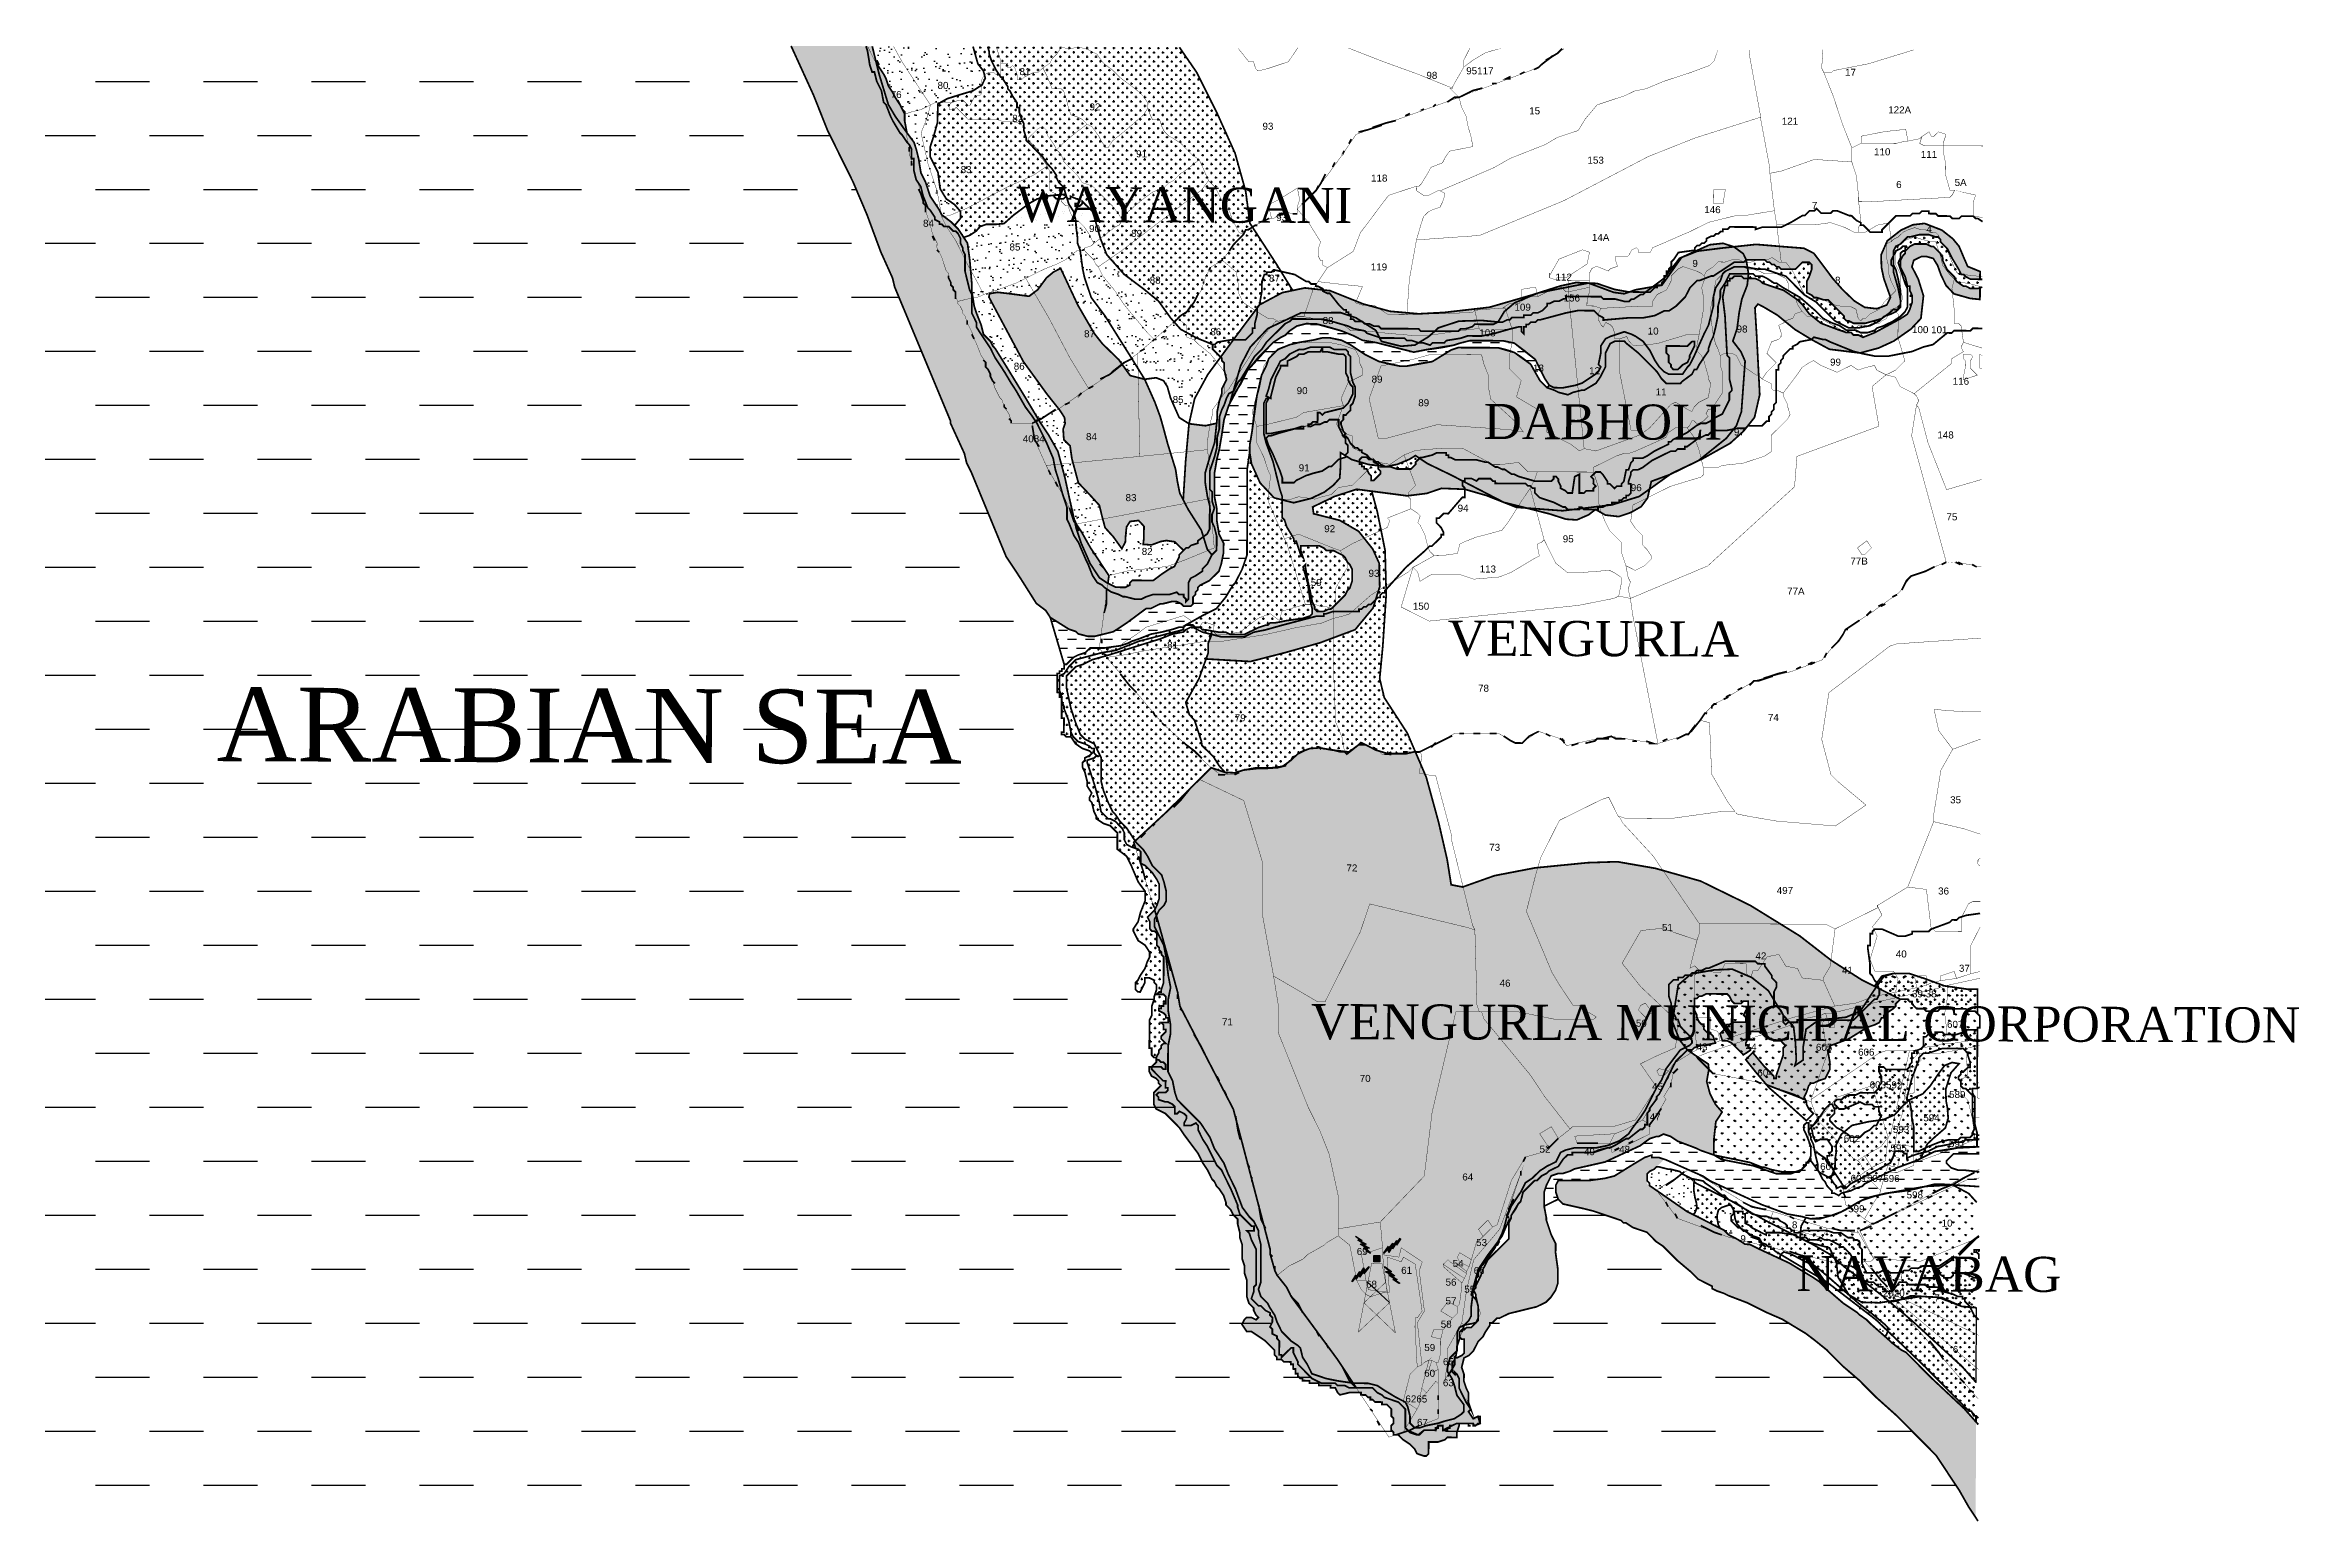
# Model space of a CAD drawing. Header units: metres. Extents: x 349383 to 353359, y 1753011 to 1755617.
import ezdxf

# ---------------------------------------------------------------- set-up
doc = ezdxf.new("R2010")
doc.units = ezdxf.units.M
doc.linetypes.add('DASHED2', pattern=[0.375, 0.25, -0.125])
for name, color, linetype, true_color in [('200M CRZ LINE', 7, 'Continuous', 0x96003b), ('500M CRZ LINE', 7, 'Continuous', 0xa73800), ('50M CRZ LINE', 7, 'Continuous', 0x267200), ('HIGH TIDE LINE', 7, 'Continuous', 0xff00c5)]:
    doc.layers.add(name, color=color, linetype=linetype, true_color=true_color)
for name, color, linetype in [('50 TO 500M FROM HTL', 54, 'Continuous'), ('ARABIAN SEA', 141, 'Continuous'), ('ARABIAN SEA TEXT', 7, 'Continuous'), ('CRZ LANDWARD OF HTL', 11, 'Continuous'), ('CRZ LINE FOR RIVER OR CREEK', 84, 'Continuous'), ('HAZARDS LINE', 1, 'Continuous'), ('INTERTIDAL ZONE', 5, 'Continuous'), ('LIGHTHOUSE', 166, 'Continuous'), ('LOW TIDE LINE', 5, 'Continuous'), ('MANGROOVES', 112, 'Continuous'), ('NDZ-200M FROM CRZ', 30, 'Continuous'), ('NDZ-500M FROM CRZ', 2, 'Continuous'), ('RIVER', 4, 'Continuous'), ('SAND DUNES', 42, 'Continuous'), ('SURVEY NO.', 7, 'Continuous'), ('SURVEY PLOT BOUNDARY', 35, 'Continuous'), ('VILLAGE BOUNDARY', 212, 'Continuous'), ('VILLAGE NAME', 3, 'Continuous')]:
    doc.layers.add(name, color=color, linetype=linetype)
doc.styles.add('PDF Arial', font='arial.ttf')
doc.styles.get("Standard").update_dxf_attribs({"font": 'times.ttf'})
pattern_1 = [(359.799348, (308968.011, 1739421.178), (7.8863897, 7.8313453), [3.9294578, -11.7883735]), (89.799348, (308969.969, 1739419.206), (-7.8313453, 7.8863897), [3.9294578, -11.7883735])]
pattern_2 = [(37.29935, (308968.01, 1739421.178), (-0.884052, 30.288773), [0, -23.891104, 0, -26.720313, 0, -25.541476]), (7.29935, (308968.01, 1739421.178), (27.972225, 44.260328), [0, -12.888622, 0, -21.533429, 0, -8.251861]), (327.29935, (308948.678, 1739421.245), (48.947589, -0.082482), [0, -7.858916, 0, -28.292097, 0, -36.936904]), (317.29935, (308948.68, 1739421.245), (47.29783, 13.629585), [0, -3.929458, 0, -18.547041, 0, -21.219072])]
pattern_3 = [(89.79935, (332742.333, 1740627.218), (-11.0751947, 11.1530393), [2.947093, -19.281277]), (44.79935, (332742.333, 1740627.218), (-11.075195, 11.153039), [2.947093, -12.770738]), (134.79935, (332742.333, 1740627.218), (-11.153039, -11.075195), [2.947093, -12.770738])]

msp = doc.modelspace()

# ---------------------------------------------------------------- texts
at = {"layer": 'ARABIAN SEA TEXT', "insert": (349685.8, 1754351.6), "char_height": 130, "attachment_point": 7, "rotation": 359.7993}
msp.add_mtext('ARABIAN SEA', dxfattribs=at)
at = {"layer": 'SURVEY NO.', "attachment_point": 7, "rotation": 359.7993, "style": 'PDF Arial'}
for s, insert, char_height in [('81', (351102, 1755563.7), 12.38), ('98', (351819.7, 1755557.1), 12.38), ('95117', (351889.9, 1755565.1), 12.38), ('17', (352558.1, 1755562.7), 12.38), ('76', (350874.9, 1755523.2), 12.38), ('80', (350957.5, 1755539.4), 12.38), ('82', (351089.3, 1755481.2), 12.38), ('92', (351225.5, 1755501.4), 12.38), ('15', (352001, 1755494.5), 12.38), ('121', (352446.5, 1755476.5), 12.38), ('122A', (352634.2, 1755496.4), 12.38), ('93', (351530.6, 1755467.3), 12.38), ('91', (351307.7, 1755418.6), 12.38), ('153', (352103.8, 1755407.5), 12.38), ('110', (352609.2, 1755422.3), 12.38), ('111', (352691.7, 1755417.9), 12.38), ('83', (350998.2, 1755390.8), 12.38), ('118', (351722.1, 1755375.9), 12.38), ('6', (352648.2, 1755364.4), 12.4), ('5A', (352751.3, 1755368.1), 12.38), ('146', (352309.8, 1755320.2), 12.38), ('7', (352499.6, 1755327.8), 12.4), ('84', (350931.9, 1755296.1), 12.38), ('90', (351224.8, 1755286.8), 12.38), ('89', (351299, 1755278.3), 12.38), ('93', (351554.8, 1755306.3), 12.38), ('4', (352701.5, 1755285.8), 12.4), ('85', (351084.4, 1755254.3), 12.38), ('14A', (352111.6, 1755271.4), 12.38), ('87', (351542.1, 1755199.1), 12.38), ('119', (351721.6, 1755219.1), 12.38), ('112', (352047.4, 1755201.4), 12.38), ('9', (352288.8, 1755225.3), 12.4), ('88', (351331.7, 1755195.7), 12.38), ('156', (352061.7, 1755164.3), 12.38), ('8', (352540.3, 1755195.6), 12.4), ('88', (351636.7, 1755124.5), 12.38), ('109', (351975, 1755148.1), 12.38), ('87', (351215.9, 1755101.2), 12.38), ('86', (351438.6, 1755104.6), 12.38), ('108', (351913, 1755102.9), 12.38), ('10', (352210, 1755106), 12.38), ('98', (352366.8, 1755109.6), 12.38), ('100 101', (352676.2, 1755108.5), 12.38), ('86', (351091.9, 1755043.9), 12.38), ('13', (352007.7, 1755040.7), 12.38), ('99', (352531.6, 1755051.2), 12.38), ('90', (351590.9, 1755000.9), 12.38), ('89', (351723, 1755021), 12.38), ('12', (352106.7, 1755036.2), 12.38), ('11', (352224.1, 1754998.7), 12.38), ('116', (352748, 1755017.5), 12.38), ('85', (351372.2, 1754985.1), 12.38), ('89', (351805.3, 1754979.5), 12.38), ('84', (351219.3, 1754919.7), 12.38), ('97', (352362, 1754928), 12.38), ('148', (352720.9, 1754922.7), 12.38), ('4084', (351107.9, 1754915.9), 12.38), ('91', (351594.5, 1754864.7), 12.38), ('83', (351289.1, 1754812.1), 12.38), ('96', (352180.2, 1754829.7), 12.38), ('94', (351874.8, 1754793.6), 12.38), ('75', (352736.9, 1754778.2), 12.38), ('92', (351639.5, 1754757.3), 12.38), ('95', (352060.2, 1754739.3), 12.38), ('82', (351317.6, 1754717.2), 12.38), ('113', (351913.6, 1754686.2), 12.38), ('77B', (352567.5, 1754700.4), 12.38), ('159', (351606.2, 1754662.5), 12.38), ('93', (351717.6, 1754678.6), 12.38), ('77A', (352455.9, 1754647.2), 12.38), ('150', (351795.8, 1754620.6), 12.38), ('81', (351362.4, 1754552), 12.38), ('78', (351910.8, 1754475.8), 12.38), ('79', (351481.6, 1754423.6), 12.38), ('74', (352422.1, 1754424.5), 12.38), ('35', (352743.4, 1754279), 12.38), ('73', (351930.5, 1754195.2), 12.38), ('72', (351678.7, 1754158.9), 12.38), ('497', (352437.6, 1754119.1), 12.38), ('36', (352722.2, 1754118.1), 12.38), ('51', (352235.2, 1754053.8), 12.38), ('40', (352647.6, 1754007), 12.38), ('42', (352400, 1754003.7), 12.38), ('41', (352552.6, 1753978.4), 12.38), ('37', (352758.9, 1753981.8), 12.38), (' 46', (351944, 1753955.5), 12.38), ('39 38', (352676.2, 1753936.7), 12.38), ('71', (351459.1, 1753887.4), 12.38), ('50', (352189.2, 1753884.8), 12.38), ('607', (352737.9, 1753882.9), 12.38), ('43', (352296.4, 1753843.2), 12.38), ('44', (352383, 1753842.9), 12.38), ('605', (352506.7, 1753842.4), 12.38), ('606', (352581, 1753833.9), 12.38), ('70', (351702.1, 1753787.5), 12.38), ('45', (352217.7, 1753773.3), 12.38), ('604', (352403.4, 1753797.4), 12.38), ('603592', (352601.4, 1753776.1), 12.38), ('589', (352741.6, 1753759.1), 12.38), ('47', (352213.4, 1753719.7), 12.38), ('593', (352642.4, 1753697.6), 12.38), ('594', (352696.1, 1753718), 12.38), ('52', (352019.3, 1753662.6), 12.38), ('49', (352097.7, 1753658.2), 12.38), ('48', (352159.6, 1753662.1), 12.38), ('602', (352555.7, 1753681.4), 12.38), ('595', (352638.1, 1753664.6), 12.38), ('591', (352741.3, 1753672.5), 12.38), ('64', (351883, 1753613.6), 12.38), ('600', (352514.2, 1753632), 12.38), ('601597596', (352567.8, 1753611.2), 12.38), ('598', (352666.7, 1753582), 12.38), ('8', (352464.4, 1753529), 12.4), ('599', (352563.5, 1753557.6), 12.38), ('10', (352728.4, 1753532.2), 12.38), ('53', (351907.4, 1753498), 12.38), ('9', (352373.5, 1753504.6), 12.4), ('69', (351696.9, 1753482.2), 12.38), ('61', (351775.2, 1753448.9), 12.38), ('54', (351866, 1753461), 12.38), ('66', (351903.1, 1753448.5), 12.38), ('68', (351713.2, 1753424.4), 12.38), ('56', (351853.5, 1753428), 12.38), ('55', (351886.5, 1753415.5), 12.38), ('2020', (352624.8, 1753408.8), 12.38), ('57', (351853.4, 1753395), 12.38), ('7', (352715.6, 1753400.3), 12.4), ('58', (351845, 1753353.8), 12.38), ('59', (351816, 1753312.6), 12.38), ('6', (352748.2, 1753309.4), 12.4), ('60', (351815.8, 1753267.3), 12.38), ('63', (351848.8, 1753250.6), 12.38), ('65', (351848.9, 1753287.8), 12.38), ('6265', (351782.7, 1753222), 12.38), ('67', (351803.1, 1753180.7), 12.38)]:
    msp.add_mtext(s, dxfattribs=dict(at, insert=insert, char_height=char_height))
at = {"layer": 'VILLAGE NAME', "attachment_point": 7, "rotation": 359.7993}
for s, insert, char_height in [('WAYANGANI', (351096.9, 1755303.5), 61.88), ('DABHOLI', (351920.6, 1754921), 61.88), ('VENGURLA', (351857.4, 1754538.3), 61.88), ('VENGURLA MUNICIPAL CORPORATION', (351615.8, 1753861.8), 61.881), ('NAVABAG', (352472.2, 1753417.3), 61.88)]:
    msp.add_mtext(s, dxfattribs=dict(at, insert=insert, char_height=char_height))

# ---------------------------------------------------------------- blocks, each defined once
blk = doc.blocks.new('78')
h = blk.add_hatch(color=256)
h.dxf.hatch_style = 1
h.paths.add_polyline_path([(46.5858, 22.4235), (46.5918, 22.4249), (46.5755, 22.435), (46.5808, 22.4361), (46.5637, 22.447), (46.5615, 22.4467), (46.5732, 22.4381), (46.5683, 22.4363), (46.5829, 22.4267), (46.5752, 22.4255), (46.5901, 22.4155), (46.5846, 22.4134), (46.603, 22.3996), (46.6056, 22.3996), (46.593, 22.4118), (46.6019, 22.414)])
h = blk.add_hatch(color=256)
h.dxf.hatch_style = 1
h.paths.add_polyline_path([(46.6662, 22.4182), (46.6676, 22.4121), (46.6777, 22.4285), (46.6788, 22.4231), (46.6897, 22.4402), (46.6894, 22.4424), (46.6808, 22.4307), (46.679, 22.4356), (46.6694, 22.4211), (46.6682, 22.4287), (46.6581, 22.4139), (46.6561, 22.4194), (46.6423, 22.401), (46.6423, 22.3984), (46.6544, 22.411), (46.6567, 22.4021)])
h = blk.add_hatch(color=256)
h.dxf.hatch_style = 1
h.paths.add_polyline_path([(46.5995, 22.3591), (46.5995, 22.3617), (46.5875, 22.349), (46.5852, 22.3579), (46.5757, 22.3417), (46.5744, 22.3477), (46.5643, 22.3313), (46.5632, 22.3367), (46.5525, 22.3195), (46.5528, 22.3173), (46.5613, 22.3291), (46.5631, 22.3242), (46.5726, 22.3388), (46.5739, 22.3312), (46.5838, 22.3461), (46.5859, 22.3406)])
h = blk.add_hatch(color=256)
h.dxf.hatch_style = 1
h.paths.add_polyline_path([(46.6316, 22.3928), (46.6137, 22.3928), (46.6137, 22.3749), (46.6316, 22.3749)])
h = blk.add_hatch(color=256)
h.dxf.hatch_style = 1
h.paths.add_polyline_path([(46.6649, 22.3474), (46.6466, 22.3611), (46.644, 22.3611), (46.6565, 22.349), (46.6477, 22.3468), (46.6638, 22.3372), (46.6577, 22.3359), (46.674, 22.3257), (46.6687, 22.3246), (46.6858, 22.3138), (46.688, 22.3141), (46.6763, 22.3227), (46.6812, 22.3245), (46.6667, 22.3341), (46.6743, 22.3353), (46.6595, 22.3453)])
at = {"flags": 128}
for points in [[(46.5615, 22.4467), (46.5637, 22.447), (46.5808, 22.4361), (46.5755, 22.435), (46.5918, 22.4249), (46.5858, 22.4235), (46.6019, 22.414), (46.593, 22.4118), (46.6056, 22.3996), (46.603, 22.3996), (46.5846, 22.4134), (46.5901, 22.4155), (46.5752, 22.4255), (46.5829, 22.4267), (46.5683, 22.4363), (46.5732, 22.4381)], [(46.6894, 22.4424), (46.6897, 22.4402), (46.6788, 22.4231), (46.6777, 22.4285), (46.6676, 22.4121), (46.6662, 22.4182), (46.6567, 22.4021), (46.6544, 22.411), (46.6423, 22.3984), (46.6423, 22.401), (46.6561, 22.4194), (46.6581, 22.4139), (46.6682, 22.4287), (46.6694, 22.4211), (46.679, 22.4356), (46.6808, 22.4307)], [(46.5528, 22.3173), (46.5525, 22.3195), (46.5632, 22.3367), (46.5643, 22.3313), (46.5744, 22.3477), (46.5757, 22.3417), (46.5852, 22.3579), (46.5875, 22.349), (46.5995, 22.3617), (46.5995, 22.3591), (46.5859, 22.3406), (46.5838, 22.3461), (46.5739, 22.3312), (46.5726, 22.3388), (46.5631, 22.3242), (46.5613, 22.3291)], [(46.688, 22.3141), (46.6858, 22.3138), (46.6687, 22.3246), (46.674, 22.3257), (46.6577, 22.3359), (46.6638, 22.3372), (46.6477, 22.3468), (46.6565, 22.349), (46.644, 22.3611), (46.6466, 22.3611), (46.6649, 22.3474), (46.6595, 22.3453), (46.6743, 22.3353), (46.6667, 22.3341), (46.6812, 22.3245), (46.6763, 22.3227)]]:
    blk.add_lwpolyline(points, close=True, dxfattribs=at)
at = {"const_width": 0.001, "flags": 128}
blk.add_lwpolyline([(46.6479, 22.3167), (46.5864, 22.2581), (46.6762, 22.1729), (46.6373, 22.3703), (46.6078, 22.3708), (46.5705, 22.1745), (46.6593, 22.2588), (46.5975, 22.3162)], dxfattribs=at)
blk.add_lwpolyline([(46.6137, 22.3928), (46.6316, 22.3928), (46.6316, 22.3749), (46.6137, 22.3749)], close=True)
at = {"flags": 128}
blk.add_lwpolyline([(46.6593, 22.2588), (46.5975, 22.3162)], dxfattribs=at)

# ---------------------------------------------------------------- hatches: boundary and pattern name
at = {"layer": '50 TO 500M FROM HTL'}
h = msp.add_hatch(dxfattribs=at)
h.set_pattern_fill('CROSS', color=256, scale=1.237625, angle=-0.2007)
h.set_pattern_definition(pattern_1)
h.paths.add_polyline_path([(352789.8, 1753389.2), (352763.7, 1753391.6), (352728.7, 1753407.2), (352674.1, 1753410.3), (352649.6, 1753401.2), (352636.8, 1753399.5), (352674.2, 1753368.1), (352719.4, 1753326.7), (352764.7, 1753285.3), (352789.3, 1753257.3)])
at = {"layer": 'ARABIAN SEA'}
h = msp.add_hatch(dxfattribs=at)
h.set_pattern_fill('DASH', color=256, scale=30)
h.paths.add_polyline_path([(350882, 1755189.7), (350878, 1755206.2), (350857.5, 1755251.7), (350833, 1755317.8), (350820.7, 1755346.7), (350808.4, 1755375.6), (350787.9, 1755417), (350763.4, 1755466.6), (350738.8, 1755528.5), (350699.2, 1755615.3), (349383.5, 1755615.3), (349383.5, 1753019.1), (352788.5, 1753019.1), (352776.2, 1753037.7), (352759.8, 1753066.6), (352735.2, 1753103.8), (352718.7, 1753128.7), (352685.9, 1753161.8), (352648.9, 1753199), (352611.8, 1753232.2), (352583.1, 1753261.2), (352554.3, 1753286), (352525.5, 1753315), (352504.9, 1753331.6), (352488.5, 1753344), (352447.3, 1753368.9), (352418.5, 1753381.4), (352385.5, 1753398), (352352.6, 1753410.5), (352344.4, 1753414.6), (352332, 1753418.8), (352323.8, 1753423), (352323.8, 1753427.1), (352299.1, 1753439.6), (352295, 1753443.7), (352286.7, 1753452), (352262.1, 1753472.7), (352237.4, 1753497.5), (352225, 1753505.8), (352208.6, 1753522.4), (352183.9, 1753530.7), (352171.5, 1753539), (352167.4, 1753539), (352163.3, 1753543.2), (352113.9, 1753559.9), (352097.4, 1753564), (352060.3, 1753572.4), (352052.1, 1753580.7), (352027.3, 1753568.4), (352031.3, 1753547.8), (352031.3, 1753543.6), (352039.5, 1753518.9), (352047.7, 1753502.3), (352047.6, 1753485.8), (352051.6, 1753456.9), (352051.6, 1753444.5), (352051.5, 1753432.2), (352047.4, 1753419.8), (352039.1, 1753407.5), (352030.8, 1753399.2), (352014.3, 1753391), (351997.7, 1753387), (351981.2, 1753382.9), (351964.7, 1753378.8), (351948.2, 1753370.6), (351944.1, 1753370.7), (351935.8, 1753362.4), (351931.7, 1753362.5), (351931.6, 1753358.3), (351923.4, 1753346), (351919.2, 1753337.7), (351910.9, 1753329.5), (351906.8, 1753321.3), (351902.6, 1753313), (351894.3, 1753304.8), (351886.1, 1753300.7), (351881.9, 1753284.2), (351886, 1753271.8), (351885.9, 1753259.5), (351890, 1753247.1), (351894.1, 1753238.8), (351894, 1753222.3), (351898.1, 1753209.9), (351894, 1753205.8), (351902.2, 1753193.4), (351914.6, 1753199.5), (351914.5, 1753185.1), (351910.4, 1753185.1), (351906.3, 1753181), (351902.1, 1753181), (351902.2, 1753185.1), (351873.3, 1753185.2), (351860.9, 1753179.1), (351860.9, 1753177), (351856.7, 1753172.9), (351848.5, 1753173), (351848.5, 1753181.2), (351840.3, 1753181.2), (351840.3, 1753177.1), (351836.1, 1753173), (351815.5, 1753173.1), (351811.4, 1753169), (351807.2, 1753164.9), (351803.1, 1753164.9), (351790.7, 1753169), (351787.6, 1753172.1), (351778.4, 1753169.1), (351782.5, 1753175.9), (351782.6, 1753210.3), (351778.5, 1753214.5), (351770.3, 1753222.7), (351757.9, 1753226.9), (351745.6, 1753231.1), (351741.5, 1753235.2), (351733.2, 1753239.4), (351729.1, 1753243.5), (351725, 1753247.7), (351683.7, 1753247.8), (351675.5, 1753252), (351663.1, 1753252), (351659, 1753256.1), (351634.3, 1753256.2), (351626, 1753260.4), (351617.8, 1753264.5), (351601.4, 1753281.1), (351593.1, 1753289.4), (351593.2, 1753293.5), (351585, 1753310), (351585, 1753318.3), (351580.9, 1753318.3), (351572.6, 1753310.1), (351568.4, 1753306), (351564.3, 1753301.9), (351564.3, 1753306), (351560.2, 1753306), (351560.3, 1753330.7), (351556.2, 1753334.9), (351556.2, 1753339), (351548, 1753343.2), (351548, 1753351.4), (351543.9, 1753355.6), (351548, 1753363.8), (351548.1, 1753372), (351543.9, 1753376.2), (351544, 1753380.3), (351535.7, 1753384.5), (351531.6, 1753388.6), (351527.5, 1753392.7), (351523.4, 1753392.8), (351515.2, 1753401), (351511, 1753405.2), (351515.2, 1753417.5), (351515.2, 1753425.8), (351519.4, 1753429.9), (351519.6, 1753491.8), (351511.4, 1753508.3), (351507.3, 1753520.7), (351503.2, 1753524.9), (351515.6, 1753524.8), (351515.6, 1753533.1), (351511.5, 1753533.1), (351499.2, 1753545.5), (351490.9, 1753553.8), (351486.9, 1753566.2), (351486.9, 1753570.3), (351474.6, 1753599.2), (351458.2, 1753632.3), (351450, 1753640.6), (351433.6, 1753673.6), (351425.4, 1753686), (351421.3, 1753694.3), (351417.2, 1753702.6), (351417.2, 1753710.8), (351413.1, 1753715), (351404.9, 1753710.9), (351392.5, 1753710.9), (351392.5, 1753715), (351396.7, 1753723.3), (351396.7, 1753727.4), (351392.6, 1753731.5), (351384.3, 1753735.7), (351380.2, 1753731.6), (351376.1, 1753731.6), (351376.1, 1753744), (351372, 1753748.1), (351363.8, 1753752.3), (351359.6, 1753752.3), (351347.3, 1753756.4), (351347.3, 1753760.6), (351343.2, 1753764.7), (351347.3, 1753768.8), (351359.7, 1753768.8), (351363.8, 1753772.9), (351363.8, 1753777), (351359.7, 1753777), (351359.8, 1753789.4), (351355.6, 1753789.4), (351351.5, 1753793.6), (351343.3, 1753801.8), (351339.2, 1753806), (351335.1, 1753810.1), (351335.1, 1753814.3), (351339.2, 1753818.4), (351343.4, 1753822.5), (351343.4, 1753830.7), (351339.3, 1753830.7), (351335.2, 1753834.9), (351335.2, 1753839), (351335.2, 1753847.3), (351331.1, 1753847.3), (351331.1, 1753851.4), (351331.1, 1753855.5), (351331.1, 1753859.7), (351331.2, 1753867.9), (351331.2, 1753876.2), (351331.2, 1753880.3), (351331.2, 1753884.4), (351331.2, 1753888.5), (351331.2, 1753892.7), (351331.3, 1753896.8), (351335.4, 1753905), (351335.4, 1753913.3), (351335.5, 1753921.5), (351339.6, 1753933.9), (351339.7, 1753938), (351343.8, 1753950.4), (351343.9, 1753958.6), (351339.7, 1753962.8), (351339.8, 1753966.9), (351331.5, 1753971), (351323.3, 1753971.1), (351323.2, 1753962.8), (351319.1, 1753954.6), (351314.9, 1753946.3), (351310.8, 1753946.4), (351306.7, 1753950.5), (351306.7, 1753962.9), (351310.9, 1753967), (351315, 1753975.2), (351323.3, 1753987.6), (351327.5, 1753999.9), (351331.7, 1754008.2), (351331.7, 1754016.4), (351323.5, 1754028.8), (351311.1, 1754037.1), (351307, 1754045.4), (351301.8, 1754056), (351311.2, 1754070.1), (351315.4, 1754086.6), (351323.7, 1754107.2), (351323.8, 1754123.7), (351311.5, 1754140.3), (351299.2, 1754169.2), (351291, 1754185.7), (351274.6, 1754198.2), (351274.6, 1754206.4), (351274.6, 1754210.5), (351274.7, 1754227), (351262.3, 1754239.5), (351250, 1754243.6), (351237.6, 1754251.9), (351237.6, 1754256.1), (351233.5, 1754264.3), (351229.5, 1754280.8), (351225.4, 1754285), (351225.4, 1754289.1), (351229.5, 1754297.3), (351221.3, 1754309.7), (351221.4, 1754318), (351217.3, 1754334.5), (351213.2, 1754342.8), (351213.2, 1754351), (351217.4, 1754355.1), (351217.4, 1754359.3), (351225.6, 1754363.4), (351229.8, 1754367.5), (351225.7, 1754371.6), (351213.3, 1754375.8), (351201, 1754384.1), (351192.8, 1754396.5), (351188.6, 1754396.5), (351184.5, 1754396.5), (351180.4, 1754400.7), (351176.3, 1754400.7), (351176.3, 1754404.8), (351180.4, 1754404.8), (351180.4, 1754408.9), (351180.4, 1754413), (351180.5, 1754417.2), (351180.5, 1754421.3), (351180.5, 1754429.5), (351176.4, 1754429.6), (351176.4, 1754433.7), (351176.4, 1754437.8), (351176.4, 1754441.9), (351176.4, 1754446.1), (351176.4, 1754450.2), (351176.5, 1754454.3), (351176.5, 1754458.4), (351176.5, 1754466.7), (351172.4, 1754466.7), (351172.4, 1754474.9), (351168.3, 1754475), (351168.3, 1754479.1), (351168.3, 1754483.2), (351168.3, 1754487.3), (351168.3, 1754491.5), (351168.4, 1754495.6), (351168.4, 1754499.7), (351168.4, 1754503.8), (351168.4, 1754508), (351172.5, 1754508), (351172.5, 1754512.1), (351176.7, 1754512.1), (351176.7, 1754516.2), (351180.8, 1754516.2), (351180.8, 1754524.4), (351156.4, 1754607), (351148.2, 1754619.4), (351131.7, 1754631.9), (351103, 1754677.4), (351078.4, 1754714.6), (351017, 1754863.3), (351008.8, 1754879.8), (351004.8, 1754896.4), (350980.2, 1754950.1), (350980.2, 1754954.2)])
h.paths.add_polyline_path([(349651.5, 1754280.6), (351001.6, 1754275.9), (351002.6, 1754553.5), (349652.5, 1754558.2)], flags=24)
at = {"layer": 'CRZ LANDWARD OF HTL'}
h = msp.add_hatch(dxfattribs=at)
h.set_pattern_fill('CROSS', color=256, scale=1.237625, angle=-0.2007)
h.set_pattern_definition(pattern_1)
h.paths.add_polyline_path([(352196.9, 1753704), (352201, 1753704), (352205.1, 1753708.1), (352205.1, 1753712.2), (352209.3, 1753712.2), (352209.3, 1753732.8), (352213.5, 1753736.9), (352213.5, 1753741), (352225.9, 1753757.5), (352225.9, 1753761.6), (352230.1, 1753765.7), (352259.2, 1753823.4), (352267.4, 1753831.6), (352275.7, 1753839.8), (352279.9, 1753844), (352288.1, 1753843.9), (352292.2, 1753848), (352304.6, 1753852.1), (352308.8, 1753852.1), (352329.4, 1753856.2), (352325.3, 1753868.5), (352321.2, 1753872.7), (352317.1, 1753872.7), (352313, 1753876.8), (352308.9, 1753881), (352308.9, 1753889.2), (352304.8, 1753889.2), (352300.7, 1753893.4), (352296.6, 1753901.7), (352296.6, 1753905.8), (352292.5, 1753914), (352292.5, 1753934.7), (352296.7, 1753934.7), (352300.8, 1753938.8), (352304.9, 1753938.8), (352313.2, 1753942.9), (352350.3, 1753942.7), (352354.4, 1753938.6), (352358.5, 1753930.3), (352362.6, 1753926.2), (352375, 1753926.1), (352379.2, 1753930.2), (352387.4, 1753930.2), (352387.4, 1753917.8), (352383.2, 1753913.7), (352379.1, 1753905.5), (352383.2, 1753901.4), (352383.2, 1753893.1), (352362.5, 1753893.2), (352354.3, 1753889.1), (352350.1, 1753889.1), (352346, 1753885), (352346, 1753880.9), (352341.8, 1753876.7), (352337.7, 1753872.6), (352341.8, 1753860.2), (352350, 1753860.2), (352358.3, 1753856.1), (352378.8, 1753835.4), (352391.2, 1753843.6), (352391.2, 1753847.7), (352387.1, 1753847.7), (352387.1, 1753851.8), (352383, 1753851.8), (352383, 1753856), (352387.2, 1753864.2), (352387.2, 1753868.3), (352391.3, 1753872.4), (352391.3, 1753876.6), (352412, 1753876.5), (352416.1, 1753880.6), (352420.2, 1753872.3), (352420.2, 1753868.2), (352424.3, 1753864.1), (352428.4, 1753864.1), (352432.5, 1753859.9), (352444.9, 1753859.9), (352449, 1753855.7), (352453.1, 1753851.6), (352449, 1753847.5), (352449, 1753835.1), (352436.5, 1753798), (352436.4, 1753793.9), (352432.3, 1753793.9), (352432.3, 1753798), (352428.2, 1753802.2), (352415.9, 1753814.6), (352395.3, 1753839.4), (352382.9, 1753827.1), (352399.4, 1753806.4), (352419.5, 1753782.7), (352488, 1753756.3), (352485.8, 1753760.7), (352490, 1753769), (352494.1, 1753781.3), (352498.3, 1753785.4), (352502.4, 1753785.4), (352510.7, 1753789.5), (352523.1, 1753793.6), (352531.4, 1753810.1), (352531.4, 1753822.4), (352527.4, 1753843.1), (352531.5, 1753847.2), (352531.5, 1753851.3), (352564.6, 1753863.6), (352597.6, 1753884.1), (352610, 1753888.2), (352618.3, 1753892.3), (352622.4, 1753900.5), (352626.6, 1753900.5), (352626.6, 1753904.6), (352630.7, 1753904.6), (352630.7, 1753908.7), (352643.1, 1753916.9), (352647.3, 1753921.1), (352647.3, 1753925.2), (352651.4, 1753929.3), (352655.6, 1753933.4), (352609.9, 1753956.3), (352587.9, 1753967.4), (352534.2, 1754001.7), (352478, 1754045.3), (352391.2, 1754098.9), (352303.4, 1754141.9), (352223.6, 1754164.4), (352156.4, 1754176.1), (352104.5, 1754174.4), (352011, 1754165.2), (351939.9, 1754151.5), (351883.6, 1754131.5), (351863.4, 1754135.4), (351856.4, 1754179.6), (351841.2, 1754245.9), (351819.4, 1754325.4), (351800, 1754370.4), (351783, 1754366.4), (351751.1, 1754366.9), (351730.5, 1754373.1), (351712.8, 1754382.2), (351700.1, 1754382.3), (351683.1, 1754369.7), (351651.6, 1754373.4), (351631.3, 1754377.1), (351614, 1754375.7), (351595.9, 1754368.9), (351578, 1754352.9), (351566.4, 1754344.6), (351546.5, 1754341.1), (351520.4, 1754340.4), (351498, 1754338), (351481.7, 1754333), (351464.8, 1754333.6), (351440.1, 1754342), (351419.4, 1754321.4), (351361.4, 1754263.9), (351303.5, 1754210.4), (351306.8, 1754199.7), (351311.7, 1754198), (351315.8, 1754193.9), (351315.7, 1754173.3), (351324, 1754169.1), (351336.3, 1754156.7), (351344.5, 1754144.3), (351348.6, 1754136), (351348.5, 1754111.3), (351344.3, 1754098.9), (351340.4, 1754091), (351344.3, 1754078.3), (351380.9, 1753946.1), (351385, 1753921.3), (351479.2, 1753739.5), (351544.3, 1753491.7), (351544.3, 1753483.5), (351552.5, 1753454.5), (351556.6, 1753446.3), (351573, 1753425.6), (351581.2, 1753409.1), (351663.3, 1753297.4), (351696.1, 1753247.8), (351725, 1753247.7), (351729.1, 1753243.5), (351733.2, 1753239.4), (351741.5, 1753235.2), (351745.6, 1753231.1), (351757.9, 1753226.9), (351770.3, 1753222.7), (351778.5, 1753214.5), (351782.6, 1753210.3), (351782.5, 1753177.3), (351786.6, 1753173.2), (351787.2, 1753172.6), (351805.2, 1753164.9), (351815.5, 1753173.1), (351836.1, 1753173), (351840.3, 1753181.2), (351848.5, 1753181.2), (351848.5, 1753173), (351873.3, 1753185.2), (351902.2, 1753185.1), (351904.2, 1753181), (351914.5, 1753185.1), (351910.5, 1753197.5), (351902.2, 1753193.4), (351894, 1753205.8), (351898.1, 1753209.9), (351889.9, 1753222.3), (351877.6, 1753247.1), (351877.7, 1753263.6), (351873.6, 1753271.9), (351869.5, 1753271.9), (351865.4, 1753276), (351865.4, 1753281.5), (351865.4, 1753292.5), (351869.6, 1753296.7), (351869.6, 1753300.8), (351871.3, 1753300.8), (351873.7, 1753317.3), (351873.8, 1753321.4), (351879, 1753336.9), (351877.9, 1753337.9), (351878, 1753346.1), (351882.1, 1753350.2), (351883.5, 1753350.2), (351886.3, 1753358.5), (351906.9, 1753362.5), (351911.1, 1753370.8), (351911.1, 1753391.4), (351909.8, 1753396.9), (351907.1, 1753403.8), (351898.8, 1753412.1), (351911.4, 1753457.4), (351928, 1753482.1), (351952.8, 1753515), (351965.3, 1753543.9), (351969.4, 1753548), (351969.4, 1753552.1), (351981.9, 1753572.7), (351986, 1753576.8), (351990.2, 1753593.3), (352010.9, 1753613.8), (352015, 1753613.8), (352023.3, 1753622.1), (352031.6, 1753626.2), (352035.7, 1753630.3), (352052.3, 1753638.5), (352060.5, 1753650.8), (352068.8, 1753659), (352077.1, 1753659), (352077.1, 1753663.1), (352114.2, 1753663), (352139, 1753671.2), (352145, 1753672.1), (352151.4, 1753675.2), (352172.1, 1753687.5), (352176.2, 1753687.5)])
h = msp.add_hatch(dxfattribs=at)
h.set_pattern_fill('CROSS', color=256, scale=1.237625, angle=-0.2007)
h.set_pattern_definition(pattern_1)
h.paths.add_polyline_path([(351385, 1753921.3), (351380.9, 1753946.1), (351344.3, 1754078.3), (351340.4, 1754090.9), (351336.1, 1754086.6), (351327.8, 1754078.3), (351331.9, 1754070.1), (351331.8, 1754057.7), (351335.9, 1754053.5), (351340.1, 1754053.5), (351344.2, 1754049.4), (351344.1, 1754028.8), (351348.2, 1754024.6), (351348.2, 1754020.5), (351352.3, 1754016.4), (351352.3, 1754012.2), (351356.4, 1754008.1), (351356.2, 1753962.7), (351352.1, 1753950.3), (351352.1, 1753946.2), (351347.9, 1753946.2), (351343.8, 1753942.1), (351356.2, 1753942.1), (351360.3, 1753937.9), (351360.2, 1753925.6), (351356.1, 1753925.6), (351356.1, 1753921.5), (351352, 1753921.5), (351352, 1753917.3), (351347.8, 1753917.4), (351347.8, 1753913.2), (351356.1, 1753909.1), (351360.2, 1753904.9), (351360.2, 1753900.8), (351364.3, 1753900.8), (351364.2, 1753892.5), (351351.9, 1753892.6), (351356, 1753888.4), (351356, 1753880.2), (351360.1, 1753880.2), (351360.1, 1753876.1), (351355.9, 1753871.9), (351351.8, 1753867.8), (351351.8, 1753863.7), (351355.9, 1753859.6), (351360, 1753855.4), (351355.9, 1753855.4), (351351.7, 1753851.3), (351351.7, 1753847.2), (351347.6, 1753843.1), (351347.6, 1753839), (351343.4, 1753830.7), (351343.4, 1753826.6), (351343.4, 1753822.5), (351339.2, 1753818.4), (351335.1, 1753814.3), (351335.1, 1753810.1), (351339.2, 1753806), (351343.3, 1753801.8), (351351.5, 1753793.6), (351355.6, 1753789.4), (351359.8, 1753789.4), (351359.7, 1753777), (351363.8, 1753777), (351363.8, 1753772.9), (351359.7, 1753768.8), (351347.3, 1753768.8), (351343.2, 1753764.7), (351347.3, 1753760.6), (351347.3, 1753756.4), (351359.6, 1753752.3), (351363.8, 1753752.3), (351372, 1753748.1), (351376.1, 1753744), (351376.1, 1753731.6), (351380.2, 1753731.6), (351384.3, 1753735.7), (351392.6, 1753731.5), (351396.7, 1753727.4), (351396.7, 1753723.3), (351392.5, 1753715), (351392.5, 1753710.9), (351404.9, 1753710.9), (351413.1, 1753715), (351417.2, 1753710.8), (351417.2, 1753702.6), (351421.3, 1753694.3), (351425.4, 1753686), (351433.6, 1753673.6), (351450, 1753640.6), (351458.2, 1753632.3), (351474.6, 1753599.2), (351486.9, 1753570.3), (351486.9, 1753566.2), (351490.9, 1753553.8), (351499.2, 1753545.5), (351511.5, 1753533.1), (351515.6, 1753533.1), (351515.6, 1753524.8), (351503.2, 1753524.9), (351507.3, 1753520.7), (351511.4, 1753508.3), (351519.6, 1753491.8), (351519.4, 1753429.9), (351515.2, 1753425.8), (351515.2, 1753417.5), (351511, 1753405.2), (351515.2, 1753401), (351523.4, 1753392.8), (351527.5, 1753392.7), (351531.6, 1753388.6), (351535.7, 1753384.5), (351544, 1753380.3), (351543.9, 1753376.2), (351548.1, 1753372), (351548, 1753363.8), (351543.9, 1753355.6), (351548, 1753351.4), (351548, 1753343.2), (351556.2, 1753339), (351556.2, 1753334.9), (351560.3, 1753330.7), (351560.2, 1753306), (351564.3, 1753306), (351564.3, 1753301.9), (351568.4, 1753306), (351572.6, 1753310.1), (351580.9, 1753318.3), (351585, 1753318.3), (351585, 1753310), (351593.2, 1753293.5), (351593.1, 1753289.4), (351601.4, 1753281.1), (351617.8, 1753264.5), (351626, 1753260.4), (351634.3, 1753256.2), (351659, 1753256.1), (351663.1, 1753252), (351675.5, 1753252), (351683.7, 1753247.8), (351696.1, 1753247.8), (351663.3, 1753297.4), (351581.2, 1753409.1), (351573, 1753425.6), (351556.6, 1753446.3), (351552.5, 1753454.5), (351544.3, 1753483.5), (351544.3, 1753491.7), (351479.2, 1753739.5)])
h = msp.add_hatch(dxfattribs=at)
h.set_pattern_fill('CROSS', color=256, scale=1.237625, angle=-0.2007)
h.set_pattern_definition(pattern_1)
h.paths.add_polyline_path([(352791.7, 1753951.3), (352772.3, 1753951.4), (352733.3, 1753957.1), (352698, 1753970.1), (352670.8, 1753979), (352644.2, 1753979.1), (352623.1, 1753974.4), (352609.9, 1753956.3), (352655.6, 1753933.4), (352667.9, 1753933.4), (352672, 1753929.2), (352676.2, 1753929.2), (352676.2, 1753925.1), (352684.4, 1753916.8), (352696.7, 1753916.8), (352700.9, 1753912.6), (352721.5, 1753912.5), (352725.6, 1753916.7), (352771, 1753916.5), (352775.1, 1753912.4), (352787.5, 1753912.3), (352791.6, 1753908.2)])
h = msp.add_hatch(dxfattribs=at)
h.set_pattern_fill('CROSS', color=256, scale=1.237625, angle=-0.2007)
h.set_pattern_definition(pattern_1)
h.paths.add_polyline_path([(352675.5, 1753735.3), (352671.4, 1753755.9), (352667.3, 1753756), (352667.3, 1753760.1), (352675.7, 1753793.1), (352688.2, 1753826), (352688.2, 1753830.1), (352696.5, 1753838.4), (352704.7, 1753838.3), (352729.5, 1753846.5), (352766.6, 1753846.4), (352770.7, 1753842.2), (352774.9, 1753838.1), (352774.8, 1753834), (352778.9, 1753821.6), (352778.9, 1753813.3), (352774.8, 1753813.3), (352770.6, 1753809.2), (352766.5, 1753805.1), (352762.4, 1753805.1), (352762.3, 1753801), (352758.2, 1753796.9), (352758.2, 1753792.8), (352762.3, 1753788.6), (352762.3, 1753780.4), (352766.4, 1753776.2), (352770.5, 1753776.2), (352774.6, 1753772.1), (352778.7, 1753767.9), (352782.8, 1753763.8), (352782.7, 1753730.8), (352786.8, 1753706), (352782.6, 1753697.8), (352782.6, 1753693.7), (352778.5, 1753689.6), (352770.2, 1753689.6), (352770.2, 1753685.5), (352786.7, 1753685.4), (352790.8, 1753686.2), (352790.9, 1753697.8), (352786.8, 1753714.3), (352787, 1753759.7), (352782.9, 1753767.9), (352782.9, 1753776.2), (352791.1, 1753776.1), (352791.5, 1753879.3), (352770.9, 1753879.4), (352770.9, 1753875.2), (352766.7, 1753875.3), (352754.3, 1753871.2), (352733.7, 1753871.2), (352729.6, 1753875.4), (352717.2, 1753875.4), (352717.2, 1753871.3), (352704.8, 1753871.3), (352700.7, 1753867.2), (352696.6, 1753867.2), (352696.5, 1753850.7), (352692.4, 1753846.6), (352684.1, 1753842.5), (352680, 1753842.5), (352680, 1753838.4), (352675.8, 1753838.4), (352675.8, 1753821.9), (352671.7, 1753817.8), (352671.6, 1753813.7), (352667.5, 1753809.6), (352630.4, 1753809.7), (352626.3, 1753813.9), (352618, 1753813.9), (352618, 1753805.6), (352622.1, 1753797.4), (352622, 1753785), (352617.9, 1753780.9), (352617.9, 1753776.8), (352613.7, 1753772.6), (352609.6, 1753768.5), (352584.9, 1753768.6), (352576.6, 1753764.5), (352564.2, 1753764.6), (352555.9, 1753760.5), (352551.8, 1753756.4), (352543.6, 1753756.4), (352539.4, 1753752.3), (352539.4, 1753748.1), (352547.6, 1753739.9), (352555.9, 1753739.8), (352584.8, 1753752.1), (352593, 1753748), (352605.4, 1753747.9), (352609.5, 1753743.8), (352617.8, 1753743.7), (352617.7, 1753735.5), (352621.8, 1753727.2), (352613.5, 1753710.8), (352609.4, 1753710.8), (352605.3, 1753706.7), (352601.1, 1753702.5), (352592.9, 1753698.5), (352584.6, 1753690.2), (352568.1, 1753690.3), (352564, 1753694.4), (352551.6, 1753702.7), (352543.4, 1753706.9), (352539.3, 1753711), (352535.2, 1753715.2), (352531.1, 1753719.3), (352531.1, 1753723.4), (352539.3, 1753731.6), (352539.4, 1753739.9), (352535.3, 1753748.2), (352531.2, 1753748.2), (352527, 1753744.1), (352522.9, 1753740), (352514.6, 1753727.6), (352510.4, 1753723.5), (352509.4, 1753722), (352510.4, 1753719.4), (352498.7, 1753707.7), (352502.1, 1753690.5), (352506.2, 1753682.3), (352514.4, 1753686.3), (352526.8, 1753686.3), (352535, 1753673.9), (352535, 1753665.6), (352530.9, 1753661.5), (352530.8, 1753657.4), (352526.7, 1753657.4), (352526.7, 1753649.2), (352530.8, 1753645), (352530.8, 1753640.9), (352534.9, 1753636.8), (352539, 1753628.5), (352555.4, 1753603.7), (352555.4, 1753599.6), (352559.5, 1753599.6), (352567.8, 1753607.8), (352638, 1753644.7), (352642.2, 1753652.9), (352646.4, 1753665.3), (352658.7, 1753665.2), (352662.9, 1753661.1), (352667, 1753661.1), (352666.9, 1753652.8), (352675.2, 1753656.9), (352687.6, 1753661), (352696.3, 1753663.1), (352704.1, 1753665.1), (352720.6, 1753673.3), (352741.3, 1753677.3), (352753.7, 1753681.4), (352766.1, 1753681.3), (352770.2, 1753685.5), (352770.2, 1753689.6), (352762, 1753689.6), (352757.8, 1753685.5), (352741.3, 1753685.6), (352724.8, 1753681.5), (352704.1, 1753673.3), (352687.6, 1753665.1), (352679.4, 1753665.1), (352679.5, 1753706.4), (352675.5, 1753727)])
at = {"layer": 'INTERTIDAL ZONE'}
h = msp.add_hatch(dxfattribs=at)
h.set_pattern_fill('CROSS', color=256, scale=1.237625, angle=-0.2007)
h.set_pattern_definition(pattern_1)
h.paths.add_polyline_path([(350911.8, 1755433), (350907.7, 1755441.3), (350903.5, 1755445.5), (350895.3, 1755457.9), (350891.2, 1755462), (350878.9, 1755482.7), (350874.8, 1755490.9), (350866.7, 1755511.6), (350862.5, 1755515.7), (350858.5, 1755536.4), (350850.3, 1755552.9), (350846.2, 1755569.4), (350842.1, 1755569.4), (350838, 1755581.8), (350834, 1755606.6), (350831.3, 1755614.9), (350699.2, 1755615.3), (350738.8, 1755528.5), (350763.4, 1755466.6), (350787.9, 1755417), (350808.4, 1755375.6), (350820.7, 1755346.7), (350833, 1755317.8), (350857.5, 1755251.7), (350878, 1755206.2), (350882, 1755189.7), (350980.2, 1754954.2), (350980.2, 1754950.1), (351004.8, 1754896.4), (351008.8, 1754879.8), (351017, 1754863.3), (351078.4, 1754714.6), (351103, 1754677.4), (351131.7, 1754631.9), (351148.2, 1754619.4), (351156.4, 1754607), (351189.3, 1754586.3), (351201.7, 1754582.1), (351205.8, 1754578), (351222.3, 1754573.8), (351234.6, 1754573.7), (351251.1, 1754577.8), (351267.7, 1754581.9), (351292.5, 1754598.3), (351325.6, 1754622.9), (351333.8, 1754622.9), (351350.3, 1754631.1), (351354.5, 1754631.1), (351371, 1754635.2), (351375.1, 1754635.1), (351379.2, 1754635.1), (351387.5, 1754631), (351391.6, 1754626.8), (351395.7, 1754626.8), (351399.8, 1754626.8), (351403.9, 1754626.8), (351408.1, 1754630.9), (351408.1, 1754639.2), (351408.1, 1754643.3), (351412.3, 1754647.4), (351412.3, 1754651.5), (351416.4, 1754655.6), (351416.4, 1754659.8), (351420.6, 1754663.9), (351437.1, 1754672.1), (351453.7, 1754688.5), (351457.8, 1754700.9), (351462, 1754721.5), (351462.1, 1754738), (351453.9, 1754754.5), (351449.9, 1754779.3), (351449.9, 1754799.9), (351445.9, 1754820.6), (351445.9, 1754841.2), (351446, 1754861.8), (351450.2, 1754886.6), (351454.4, 1754903), (351458.6, 1754927.8), (351462.9, 1754956.6), (351471.2, 1754981.4), (351472.8, 1754984.5), (351479, 1755005.8), (351471.3, 1755002), (351467.1, 1754993.8), (351462.9, 1754981.4), (351458.8, 1754973.2), (351454.6, 1754960.8), (351454.5, 1754940.2), (351450.4, 1754923.7), (351450.3, 1754907.2), (351446.1, 1754890.7), (351437.8, 1754866), (351437.7, 1754833), (351441.8, 1754828.8), (351441.7, 1754812.3), (351445.8, 1754799.9), (351441.6, 1754787.6), (351441.6, 1754775.2), (351445.7, 1754766.9), (351449.8, 1754750.4), (351449.7, 1754725.7), (351445.5, 1754721.5), (351441.4, 1754717.4), (351433.1, 1754701), (351428.9, 1754696.8), (351424.8, 1754692.7), (351424.8, 1754688.6), (351412.4, 1754680.4), (351404.1, 1754676.3), (351400, 1754668.1), (351399.9, 1754639.2), (351395.7, 1754635.1), (351395.7, 1754639.2), (351391.6, 1754643.3), (351391.6, 1754647.5), (351383.4, 1754647.5), (351379.3, 1754651.6), (351366.9, 1754647.6), (351338, 1754647.7), (351325.6, 1754643.6), (351317.4, 1754639.5), (351305, 1754639.5), (351288.5, 1754643.7), (351284.4, 1754643.7), (351276.1, 1754647.9), (351263.8, 1754652), (351251.4, 1754660.3), (351247.3, 1754664.5), (351239.1, 1754668.6), (351230.9, 1754681), (351222.7, 1754701.7), (351218.6, 1754710), (351206.3, 1754738.9), (351198.1, 1754751.3), (351189.9, 1754771.9), (351185.9, 1754780.2), (351185.9, 1754800.8), (351177.8, 1754825.6), (351169.6, 1754854.5), (351165.5, 1754866.9), (351161.5, 1754887.6), (351149.2, 1754916.5), (351145.1, 1754924.8), (351141, 1754933), (351132.8, 1754949.6), (351124.6, 1754962), (351112.3, 1754978.5), (351095.9, 1755007.4), (351087.7, 1755019.8), (351075.4, 1755040.5), (351059, 1755065.3), (351050.8, 1755081.9), (351026.2, 1755119.1), (351026.2, 1755127.3), (351018, 1755143.9), (351018.1, 1755176.9), (351014, 1755185.1), (351005.9, 1755218.2), (351006, 1755247.1), (351001.9, 1755255.3), (351001.9, 1755259.4), (350997.8, 1755267.7), (350997.8, 1755276), (350993.7, 1755284.2), (350989.6, 1755288.4), (350985.5, 1755288.4), (350977.3, 1755296.7), (350969, 1755296.7), (350964.9, 1755300.8), (350960.8, 1755300.8), (350960.8, 1755305), (350952.6, 1755309.1), (350952.6, 1755313.3), (350944.4, 1755325.7), (350940.3, 1755329.8), (350932.1, 1755350.5), (350928, 1755367), (350919.8, 1755379.4), (350915.7, 1755395.9), (350915.8, 1755416.5), (350911.7, 1755416.5)])
h = msp.add_hatch(dxfattribs=at)
h.set_pattern_fill('CROSS', color=256, scale=1.237625, angle=-0.2007)
h.set_pattern_definition(pattern_1)
h.paths.add_polyline_path([(352676.4, 1755175.2), (352672.3, 1755183.5), (352672.3, 1755191.7), (352668.2, 1755191.7), (352664.1, 1755208.2), (352656, 1755224.8), (352656, 1755237.1), (352660.2, 1755245.4), (352664.3, 1755249.5), (352664.3, 1755253.6), (352660.2, 1755253.6), (352656, 1755249.5), (352656, 1755241.3), (352651.9, 1755233), (352655.9, 1755220.6), (352660, 1755208.3), (352664.1, 1755195.9), (352668.2, 1755187.6), (352668.2, 1755179.3), (352668.1, 1755171.1), (352668.1, 1755158.7), (352668.1, 1755154.6), (352663.9, 1755146.4), (352655.7, 1755138.1), (352643.2, 1755129.9), (352626.7, 1755121.7), (352614.3, 1755117.6), (352610.2, 1755113.5), (352597.8, 1755109.5), (352585.4, 1755109.5), (352577.2, 1755113.7), (352560.7, 1755113.7), (352548.3, 1755122), (352536, 1755126.2), (352519.5, 1755134.5), (352507.2, 1755146.9), (352478.4, 1755171.8), (352449.6, 1755188.4), (352437.2, 1755196.7), (352433.1, 1755196.7), (352420.8, 1755205), (352412.5, 1755209.1), (352400.1, 1755209.2), (352396, 1755213.3), (352387.8, 1755213.3), (352386.9, 1755205.1), (352400.1, 1755205), (352408.4, 1755200.9), (352412.5, 1755196.7), (352449.6, 1755184.2), (352461.9, 1755175.9), (352474.2, 1755167.6), (352482.5, 1755159.4), (352494.8, 1755142.8), (352515.4, 1755126.2), (352548.3, 1755113.8), (352560.7, 1755109.6), (352568.9, 1755109.6), (352573, 1755105.4), (352581.3, 1755105.4), (352589.5, 1755101.2), (352610.2, 1755109.4), (352655.6, 1755134), (352668, 1755142.2), (352672.2, 1755150.5), (352676.4, 1755162.8)])
h = msp.add_hatch(dxfattribs=at)
h.set_pattern_fill('CROSS', color=256, scale=1.237625, angle=-0.2007)
h.set_pattern_definition(pattern_1)
h.paths.add_polyline_path([(352726.2, 1755269.9), (352726.3, 1755274), (352722.1, 1755278.2), (352718, 1755278.2), (352705.7, 1755282.4), (352689.2, 1755282.4), (352672.6, 1755278.3), (352668.5, 1755278.4), (352660.2, 1755270.1), (352656.1, 1755266), (352647.8, 1755261.9), (352643.7, 1755253.7), (352643.7, 1755245.4), (352647.8, 1755253.7), (352656.1, 1755257.8), (352660.2, 1755261.9), (352664.3, 1755261.9), (352664.3, 1755257.7), (352664.3, 1755253.6), (352668.4, 1755257.7), (352672.6, 1755261.8), (352680.8, 1755265.9), (352701.5, 1755265.9), (352709.7, 1755261.7), (352713.8, 1755261.7), (352717.9, 1755257.6), (352722.1, 1755253.4), (352726.2, 1755249.3), (352730.3, 1755241), (352730.2, 1755236.9), (352734.3, 1755228.6), (352738.4, 1755220.4), (352746.7, 1755212.1), (352750.8, 1755207.9), (352754.9, 1755199.7), (352767.2, 1755191.4), (352771.3, 1755191.4), (352779.6, 1755187.2), (352792, 1755187.2), (352796.1, 1755188.5), (352796.1, 1755203.7), (352779.6, 1755203.7), (352771.4, 1755207.9), (352767.3, 1755212), (352763.2, 1755212), (352759.1, 1755220.3), (352746.8, 1755241), (352738.6, 1755257.5)])
h = msp.add_hatch(dxfattribs=at)
h.set_pattern_fill('CROSS', color=256, scale=1.237625, angle=-0.2007)
h.set_pattern_definition(pattern_1)
h.paths.add_polyline_path([(352499.2, 1755221.2), (352499.2, 1755229.4), (352495.1, 1755233.6), (352482.7, 1755233.6), (352478.6, 1755229.5), (352474.5, 1755225.4), (352470.3, 1755221.3), (352445.6, 1755221.4), (352441.4, 1755225.5), (352437.3, 1755225.5), (352433.2, 1755229.7), (352429.1, 1755229.7), (352425, 1755233.8), (352420.9, 1755233.8), (352416.7, 1755238), (352383.7, 1755238.1), (352385.9, 1755224.7), (352404.3, 1755221.5), (352416.7, 1755221.5), (352429, 1755217.3), (352453.8, 1755209), (352470.2, 1755192.4), (352486.7, 1755175.9), (352507.2, 1755163.4), (352523.7, 1755146.8), (352540.1, 1755130.3), (352564.8, 1755117.8), (352581.3, 1755117.8), (352602, 1755121.8), (352618.5, 1755130), (352622.6, 1755134.1), (352593.7, 1755126), (352573.1, 1755126), (352564.9, 1755130.2), (352560.7, 1755130.2), (352556.6, 1755134.4), (352556.6, 1755138.5), (352552.5, 1755142.6), (352544.3, 1755150.9), (352536.1, 1755159.2), (352532, 1755163.3), (352527.9, 1755167.5), (352519.6, 1755167.5), (352507.3, 1755171.7), (352503.1, 1755171.7), (352499, 1755175.8), (352490.8, 1755180), (352490.9, 1755200.6), (352495, 1755208.8)])
h = msp.add_hatch(dxfattribs=at)
h.set_pattern_fill('CROSS', color=256, scale=1.237625, angle=-0.2007)
h.set_pattern_definition(pattern_1)
h.paths.add_polyline_path([(351602.2, 1754696.2), (351606.3, 1754700.3), (351606.3, 1754696.2), (351610.4, 1754671.5), (351614.4, 1754654.9), (351618.5, 1754634.3), (351622.6, 1754626), (351622.6, 1754621.9), (351626.7, 1754617.8), (351639, 1754617.7), (351647.3, 1754621.8), (351651.4, 1754621.8), (351659.7, 1754630), (351672.1, 1754642.4), (351676.3, 1754646.5), (351680.4, 1754654.7), (351684.6, 1754658.8), (351688.7, 1754671.2), (351688.8, 1754691.8), (351684.7, 1754700.1), (351680.6, 1754704.2), (351676.5, 1754712.5), (351672.4, 1754716.6), (351655.9, 1754724.9), (351643.5, 1754725), (351639.4, 1754729.1), (351631.2, 1754733.3), (351598.2, 1754733.4), (351598.2, 1754725.1), (351602.3, 1754712.7), (351598.1, 1754716.9), (351594.1, 1754729.3), (351590, 1754741.7), (351585.9, 1754741.7), (351585.9, 1754745.8), (351573.6, 1754766.5), (351569.5, 1754778.9), (351565.4, 1754783), (351565.5, 1754814.5), (351551.1, 1754818.1), (351526.3, 1754844.5), (351511.3, 1754878), (351508, 1754898.7), (351503.8, 1754869.9), (351503.7, 1754849.2), (351503.7, 1754845.1), (351503.5, 1754791.5), (351503.5, 1754787.3), (351503.4, 1754750.2), (351503.3, 1754721.3), (351503.3, 1754717.2), (351494.9, 1754692.5), (351482.5, 1754667.8), (351478.3, 1754663.7), (351465.9, 1754643.1), (351449.3, 1754622.5), (351424.5, 1754610.2), (351395.6, 1754593.8), (351408, 1754593.8), (351412.1, 1754589.6), (351420.3, 1754589.6), (351424.4, 1754585.5), (351428.6, 1754585.4), (351453.3, 1754581.2), (351465.7, 1754581.2), (351473.9, 1754577), (351498.6, 1754577), (351515.2, 1754585.1), (351523.4, 1754589.2), (351535.8, 1754593.3), (351540, 1754593.3), (351544.1, 1754597.4), (351552.3, 1754597.4), (351573, 1754601.4), (351601.9, 1754605.5), (351614.3, 1754609.6), (351618.4, 1754613.7), (351618.4, 1754621.9), (351614.4, 1754638.4), (351610.3, 1754667.3)])
h = msp.add_hatch(dxfattribs=at)
h.set_pattern_fill('CROSS', color=256, scale=1.237625, angle=-0.2007)
h.set_pattern_definition(pattern_1)
h.paths.add_polyline_path([(351800.8, 1754881.2), (351805, 1754885.3), (351807.5, 1754887.8), (351800.4, 1754892.6), (351790, 1754886.2), (351768.8, 1754877.3), (351748.5, 1754873.1), (351755.4, 1754873.1), (351767.8, 1754868.9), (351792.6, 1754868.9), (351796.7, 1754873), (351800.8, 1754877.1)])
h = msp.add_hatch(dxfattribs=at)
h.set_pattern_fill('CROSS', color=256, scale=1.237625, angle=-0.2007)
h.set_pattern_definition(pattern_1)
h.paths.add_polyline_path([(351734.8, 1754869.1), (351734.8, 1754874.8), (351717.9, 1754876.8), (351701.8, 1754881.5), (351701.8, 1754877.4), (351706, 1754877.4), (351705.9, 1754873.3), (351710.1, 1754873.3), (351710.1, 1754869.1), (351714.2, 1754869.1), (351718.3, 1754860.9), (351722.4, 1754856.7), (351722.4, 1754848.5), (351726.5, 1754848.5), (351730.6, 1754852.6), (351734.8, 1754856.7), (351738.9, 1754860.8), (351738.9, 1754864.9)])
h = msp.add_hatch(dxfattribs=at)
h.set_pattern_fill('CROSS', color=256, scale=1.237625, angle=-0.2007)
h.set_pattern_definition(pattern_1)
h.paths.add_polyline_path([(351271.7, 1754548.9), (351313, 1754565.2), (351391.4, 1754585.6), (351391.4, 1754589.7), (351383.2, 1754589.7), (351370.8, 1754585.7), (351354.3, 1754581.6), (351333.6, 1754577.5), (351313, 1754569.3), (351300.6, 1754565.3), (351292.3, 1754561.2), (351279.9, 1754557.1), (351251.1, 1754553.1), (351226.3, 1754553.2), (351218, 1754544.9), (351205.6, 1754540.8), (351197.4, 1754536.7), (351185, 1754524.4), (351180.8, 1754524.4), (351180.8, 1754520.3), (351180.8, 1754516.2), (351176.7, 1754516.2), (351176.7, 1754512.1), (351172.5, 1754512.1), (351172.5, 1754508), (351168.4, 1754508), (351168.4, 1754503.8), (351168.4, 1754499.7), (351168.4, 1754495.6), (351168.3, 1754491.5), (351168.3, 1754487.3), (351168.3, 1754483.2), (351168.3, 1754479.1), (351168.3, 1754475), (351172.4, 1754474.9), (351172.4, 1754470.8), (351172.4, 1754466.7), (351176.5, 1754466.7), (351172.4, 1754479.1), (351172.5, 1754503.8), (351180.8, 1754507.9), (351189.1, 1754520.3), (351201.5, 1754532.6), (351246.9, 1754544.8)])
h = msp.add_hatch(dxfattribs=at)
h.set_pattern_fill('CROSS', color=256, scale=1.237625, angle=-0.2007)
h.set_pattern_definition(pattern_1)
h.paths.add_polyline_path([(351188.7, 1754425.4), (351180.6, 1754446), (351180.6, 1754450.2), (351176.5, 1754458.4), (351176.5, 1754454.3), (351176.4, 1754450.2), (351176.4, 1754446.1), (351176.4, 1754441.9), (351176.4, 1754437.8), (351176.4, 1754433.7), (351176.4, 1754429.6), (351180.5, 1754429.5), (351180.5, 1754425.4), (351180.5, 1754421.3), (351180.5, 1754417.2), (351180.4, 1754413), (351180.4, 1754408.9), (351180.4, 1754404.8), (351176.3, 1754404.8), (351176.3, 1754400.7), (351180.4, 1754400.7), (351184.5, 1754396.5), (351188.6, 1754396.5), (351192.8, 1754396.5), (351192.8, 1754404.7)])
h = msp.add_hatch(dxfattribs=at)
h.set_pattern_fill('CROSS', color=256, scale=1.237625, angle=-0.2007)
h.set_pattern_definition(pattern_1)
h.paths.add_polyline_path([(351238, 1754363.3), (351233.9, 1754367.5), (351233.9, 1754375.7), (351229.8, 1754375.7), (351225.7, 1754379.9), (351217.5, 1754384), (351205.1, 1754388.2), (351196.9, 1754396.5), (351192.8, 1754404.7), (351192.8, 1754396.5), (351201, 1754384.1), (351213.3, 1754375.8), (351225.7, 1754371.6), (351229.8, 1754367.5), (351225.6, 1754363.4), (351217.4, 1754359.3), (351217.4, 1754355.1), (351213.2, 1754351), (351213.2, 1754342.8), (351217.3, 1754334.5), (351221.4, 1754318), (351221.3, 1754309.7), (351229.5, 1754297.3), (351225.4, 1754289.1), (351225.4, 1754285), (351229.5, 1754280.8), (351233.5, 1754264.3), (351237.6, 1754256.1), (351237.6, 1754251.9), (351250, 1754243.6), (351262.3, 1754239.5), (351274.7, 1754227), (351274.6, 1754210.5), (351274.6, 1754206.4), (351274.6, 1754198.2), (351291, 1754185.7), (351299.2, 1754169.2), (351311.5, 1754140.3), (351323.8, 1754123.7), (351323.8, 1754119.6), (351323.7, 1754107.2), (351315.4, 1754086.6), (351311.2, 1754070.1), (351302.9, 1754057.8), (351302.9, 1754053.7), (351307, 1754045.4), (351311.1, 1754037.1), (351323.5, 1754028.8), (351331.7, 1754016.4), (351331.7, 1754008.2), (351327.5, 1753999.9), (351323.3, 1753987.6), (351315, 1753975.2), (351310.9, 1753967), (351306.7, 1753962.9), (351306.7, 1753950.5), (351310.8, 1753946.4), (351314.9, 1753946.3), (351319.1, 1753954.6), (351323.2, 1753962.8), (351323.3, 1753971.1), (351327.4, 1753971.1), (351331.5, 1753971), (351339.8, 1753966.9), (351339.7, 1753962.8), (351343.9, 1753958.6), (351343.8, 1753950.4), (351339.7, 1753938), (351339.6, 1753933.9), (351335.5, 1753921.5), (351335.4, 1753913.3), (351335.4, 1753905), (351331.3, 1753896.8), (351331.2, 1753892.7), (351331.2, 1753888.5), (351331.2, 1753884.4), (351331.2, 1753880.3), (351331.2, 1753876.2), (351331.2, 1753867.9), (351331.1, 1753859.7), (351331.1, 1753855.5), (351331.1, 1753851.4), (351331.1, 1753847.3), (351335.2, 1753847.3), (351335.2, 1753843.1), (351335.2, 1753839), (351335.2, 1753834.9), (351339.3, 1753830.7), (351343.4, 1753830.7), (351347.6, 1753839), (351347.6, 1753843.1), (351351.7, 1753847.2), (351351.7, 1753851.3), (351355.9, 1753855.4), (351360, 1753855.4), (351355.9, 1753859.6), (351351.8, 1753863.7), (351351.8, 1753867.8), (351355.9, 1753871.9), (351360.1, 1753876.1), (351360.1, 1753880.2), (351356, 1753880.2), (351356, 1753888.4), (351351.9, 1753892.6), (351364.2, 1753892.5), (351364.3, 1753900.8), (351360.2, 1753900.8), (351360.2, 1753904.9), (351356.1, 1753909.1), (351347.8, 1753913.2), (351347.8, 1753917.4), (351352, 1753917.3), (351352, 1753921.5), (351356.1, 1753921.5), (351356.1, 1753925.6), (351360.2, 1753925.6), (351360.3, 1753937.9), (351356.2, 1753942.1), (351343.8, 1753942.1), (351347.9, 1753946.2), (351352.1, 1753946.2), (351352.1, 1753950.3), (351356.2, 1753962.7), (351356.4, 1754008.1), (351352.3, 1754012.2), (351352.3, 1754016.4), (351348.2, 1754020.5), (351348.2, 1754024.6), (351344.1, 1754028.8), (351344.2, 1754049.4), (351340.1, 1754053.5), (351335.9, 1754053.5), (351331.8, 1754057.7), (351331.9, 1754070.1), (351327.8, 1754078.3), (351336.1, 1754086.6), (351340.2, 1754090.7), (351344.3, 1754098.9), (351348.5, 1754111.3), (351348.6, 1754136), (351344.5, 1754144.3), (351336.3, 1754156.7), (351324, 1754169.1), (351315.7, 1754173.3), (351315.8, 1754193.9), (351311.7, 1754198), (351299.3, 1754202.2), (351291.1, 1754206.4), (351287, 1754214.6), (351287, 1754227), (351282.9, 1754235.3), (351270.6, 1754247.7), (351262.4, 1754251.8), (351258.3, 1754251.9), (351250, 1754260.1), (351245.9, 1754264.3), (351241.9, 1754284.9), (351233.7, 1754313.8), (351221.5, 1754351), (351221.5, 1754355.1), (351233.9, 1754359.2)])
h = msp.add_hatch(dxfattribs=at)
h.set_pattern_fill('CROSS', color=256, scale=1.237625, angle=-0.2007)
h.set_pattern_definition(pattern_1)
h.paths.add_polyline_path([(352051.6, 1753444.5), (352051.6, 1753456.9), (352047.6, 1753485.8), (352047.7, 1753502.3), (352039.5, 1753518.9), (352031.3, 1753543.6), (352031.3, 1753547.8), (352027.3, 1753568.4), (352027.3, 1753580.8), (352027.3, 1753593.2), (352031.5, 1753605.5), (352035.7, 1753613.8), (352039.8, 1753622), (352052.2, 1753626.1), (352060.5, 1753626.1), (352072.9, 1753630.1), (352081.1, 1753634.2), (352134.8, 1753646.4), (352196.8, 1753675.1), (352213.3, 1753687.4), (352225.7, 1753691.5), (352229.8, 1753691.5), (352238.1, 1753695.6), (352250.4, 1753691.4), (352262.8, 1753683.1), (352295.7, 1753670.6), (352304, 1753666.5), (352326.5, 1753658.9), (352327, 1753688.1), (352330.2, 1753717.5), (352341.3, 1753734.4), (352329.5, 1753748), (352319.8, 1753767), (352314.1, 1753788.4), (352317.9, 1753809.7), (352316.9, 1753819.1), (352279.9, 1753844), (352275.7, 1753839.8), (352267.4, 1753831.6), (352259.2, 1753823.4), (352230.1, 1753765.7), (352225.9, 1753761.6), (352225.9, 1753757.5), (352213.5, 1753741), (352213.5, 1753736.9), (352209.3, 1753732.8), (352209.3, 1753712.2), (352205.1, 1753712.2), (352205.1, 1753708.1), (352201, 1753704), (352196.9, 1753704), (352176.2, 1753687.5), (352172.1, 1753687.5), (352151.4, 1753675.2), (352145, 1753672.1), (352143.1, 1753671.1), (352139, 1753671.2), (352114.2, 1753663), (352077.1, 1753663.1), (352077.1, 1753659), (352068.8, 1753659), (352060.5, 1753650.8), (352052.3, 1753638.5), (352035.7, 1753630.3), (352031.6, 1753626.2), (352023.3, 1753622.1), (352015, 1753613.8), (352010.9, 1753613.8), (351990.2, 1753593.3), (351986, 1753576.8), (351981.9, 1753572.7), (351977.7, 1753564.5), (351969.4, 1753552.1), (351969.4, 1753548), (351965.3, 1753539.7), (351965.2, 1753510.9), (351961, 1753506.8), (351952.8, 1753498.5), (351940.3, 1753486.2), (351936.2, 1753482.1), (351927.9, 1753473.9), (351923.8, 1753465.6), (351919.6, 1753457.4), (351915.4, 1753445), (351907.1, 1753428.6), (351907.1, 1753424.4), (351903, 1753420.3), (351907.1, 1753412), (351907.1, 1753407.9), (351911.1, 1753391.4), (351911.1, 1753370.8), (351911, 1753366.7), (351906.9, 1753362.5), (351902.8, 1753358.4), (351898.6, 1753354.3), (351890.4, 1753354.3), (351886.2, 1753350.2), (351882.1, 1753350.2), (351878, 1753346.1), (351877.9, 1753337.9), (351879, 1753336.9), (351882.1, 1753333.7), (351886.2, 1753333.7), (351886.1, 1753309), (351882, 1753304.9), (351873.7, 1753300.8), (351869.6, 1753300.8), (351869.6, 1753296.7), (351865.4, 1753292.5), (351865.4, 1753281.5), (351865.4, 1753276), (351869.5, 1753271.9), (351869.5, 1753276), (351873.6, 1753271.9), (351877.7, 1753263.6), (351877.6, 1753247.1), (351889.9, 1753222.3), (351894, 1753218.2), (351898.1, 1753209.9), (351894, 1753222.3), (351894.1, 1753238.8), (351890, 1753247.1), (351885.9, 1753259.5), (351886, 1753271.8), (351881.9, 1753284.2), (351886.1, 1753300.7), (351894.3, 1753304.8), (351902.6, 1753313), (351906.8, 1753321.3), (351910.9, 1753329.5), (351919.2, 1753337.7), (351923.4, 1753346), (351931.6, 1753358.3), (351931.7, 1753362.5), (351935.8, 1753362.4), (351944.1, 1753370.7), (351948.2, 1753370.6), (351964.7, 1753378.8), (351981.2, 1753382.9), (351997.7, 1753387), (352014.3, 1753391), (352030.8, 1753399.2), (352039.1, 1753407.5), (352047.4, 1753419.8), (352051.5, 1753432.2)])
h = msp.add_hatch(dxfattribs=at)
h.set_pattern_fill('CROSS', color=256, scale=1.237625, angle=-0.2007)
h.set_pattern_definition(pattern_1)
h.paths.add_polyline_path([(352679.4, 1753665.1), (352687.6, 1753665.1), (352700, 1753671.3), (352703, 1753677.9), (352715.4, 1753689.5), (352735.1, 1753706.6), (352739.9, 1753723.1), (352739, 1753740.3), (352733.5, 1753768.1), (352750.4, 1753821.3), (352746.8, 1753821.9), (352733.7, 1753816.5), (352724.4, 1753804.2), (352700.3, 1753768.8), (352671.4, 1753755.9), (352679.5, 1753714.7)])
h = msp.add_hatch(dxfattribs=at)
h.set_pattern_fill('CROSS', color=256, scale=1.237625, angle=-0.2007)
h.set_pattern_definition(pattern_1)
h.paths.add_polyline_path([(351450, 1753640.6), (351433.6, 1753673.6), (351425.4, 1753686), (351421.3, 1753694.3), (351417.2, 1753702.6), (351417.2, 1753710.8), (351413.1, 1753715), (351404.9, 1753710.9), (351392.5, 1753710.9), (351392.5, 1753715), (351396.7, 1753723.3), (351396.7, 1753727.4), (351392.6, 1753731.5), (351384.3, 1753735.7), (351380.2, 1753731.6), (351376.1, 1753731.6), (351376.1, 1753744), (351372, 1753748.1), (351363.8, 1753752.3), (351359.6, 1753752.3), (351347.3, 1753756.4), (351347.3, 1753760.6), (351343.2, 1753764.7), (351347.3, 1753768.8), (351359.7, 1753768.8), (351363.8, 1753772.9), (351363.8, 1753777), (351359.7, 1753777), (351359.8, 1753789.4), (351355.6, 1753789.4), (351351.5, 1753793.6), (351343.3, 1753801.8), (351339.2, 1753806), (351335.1, 1753810.1), (351335.1, 1753814.3), (351331, 1753814.3), (351330.9, 1753806), (351335, 1753797.8), (351343.3, 1753793.6), (351347.4, 1753789.5), (351347.4, 1753785.3), (351351.5, 1753781.2), (351343.2, 1753773), (351339.1, 1753768.9), (351339, 1753764.7), (351339, 1753756.5), (351339, 1753752.4), (351339, 1753748.2), (351343.1, 1753740), (351351.3, 1753735.8), (351359.6, 1753731.7), (351367.8, 1753723.4), (351376, 1753715.1), (351384.2, 1753706.8), (351392.4, 1753694.4), (351404.7, 1753677.9), (351417.1, 1753661.3), (351425.3, 1753644.8), (351433.5, 1753632.4), (351441.7, 1753615.8), (351445.8, 1753611.7), (351449.9, 1753603.4), (351454, 1753599.3), (351462.2, 1753586.9), (351466.3, 1753574.5), (351466.2, 1753570.4), (351474.5, 1753562.1), (351478.6, 1753553.8), (351486.8, 1753545.5), (351486.8, 1753537.3), (351490.8, 1753520.8), (351490.8, 1753512.5), (351494.9, 1753500.1), (351494.8, 1753491.9), (351494.8, 1753487.8), (351494.8, 1753479.5), (351494.8, 1753475.4), (351498.9, 1753463), (351498.8, 1753450.6), (351502.9, 1753438.2), (351502.9, 1753430), (351502.8, 1753417.6), (351502.8, 1753409.3), (351506.9, 1753396.9), (351511, 1753392.8), (351515.1, 1753388.7), (351515.1, 1753384.5), (351519.2, 1753376.3), (351523.3, 1753372.1), (351519.2, 1753368), (351510.9, 1753372.2), (351502.7, 1753372.2), (351498.5, 1753368.1), (351494.4, 1753359.9), (351502.6, 1753347.5), (351510.8, 1753347.4), (351523.2, 1753339.1), (351535.5, 1753330.8), (351539.6, 1753326.7), (351552, 1753314.3), (351552, 1753310.1), (351551.9, 1753306), (351556.1, 1753301.9), (351556, 1753297.8), (351560.2, 1753297.7), (351564.3, 1753297.7), (351568.4, 1753293.6), (351572.5, 1753293.6), (351576.7, 1753293.6), (351580.8, 1753293.5), (351580.8, 1753289.4), (351584.9, 1753289.4), (351584.9, 1753285.3), (351584.9, 1753281.2), (351589, 1753281.1), (351589, 1753277), (351589, 1753272.9), (351593.1, 1753272.9), (351593.1, 1753268.7), (351597.2, 1753264.6), (351601.3, 1753264.6), (351601.3, 1753260.5), (351605.4, 1753260.5), (351609.5, 1753260.4), (351613.7, 1753260.4), (351613.7, 1753256.3), (351617.8, 1753256.3), (351621.9, 1753256.3), (351626, 1753256.3), (351630.2, 1753256.2), (351630.1, 1753252.1), (351634.3, 1753252.1), (351638.4, 1753252.1), (351642.5, 1753252.1), (351646.6, 1753252.1), (351650.8, 1753252), (351650.7, 1753247.9), (351654.9, 1753247.9), (351659, 1753247.9), (351663.1, 1753239.6), (351667.2, 1753235.5), (351683.7, 1753239.5), (351692, 1753239.5), (351696.1, 1753239.5), (351700.2, 1753239.5), (351704.3, 1753239.5), (351704.3, 1753235.4), (351708.5, 1753235.3), (351712.6, 1753235.3), (351716.7, 1753231.2), (351720.8, 1753231.2), (351720.8, 1753227), (351724.9, 1753227), (351729, 1753222.9), (351733.2, 1753222.9), (351737.3, 1753222.9), (351741.4, 1753222.8), (351741.4, 1753218.7), (351745.5, 1753218.7), (351749.6, 1753218.7), (351757.9, 1753210.4), (351757.9, 1753206.3), (351757.8, 1753202.2), (351757.8, 1753198), (351761.9, 1753193.9), (351761.9, 1753189.8), (351761.9, 1753185.6), (351757.8, 1753181.5), (351757.7, 1753173.3), (351761.9, 1753169.1), (351761.8, 1753165), (351770.1, 1753165), (351778.3, 1753156.7), (351790.7, 1753148.4), (351798.9, 1753140.1), (351803, 1753131.9), (351815.3, 1753127.7), (351819.5, 1753127.7), (351823.6, 1753131.8), (351823.6, 1753135.9), (351823.7, 1753148.3), (351823.7, 1753152.4), (351840.2, 1753152.4), (351852.6, 1753156.4), (351856.7, 1753160.6), (351864.9, 1753160.5), (351873.2, 1753160.5), (351873.2, 1753164.6), (351873.2, 1753168.7), (351877.4, 1753181.1), (351877.4, 1753185.2), (351873.3, 1753185.2), (351865, 1753181.2), (351860.9, 1753181.2), (351860.9, 1753177), (351856.8, 1753177.1), (351856.7, 1753172.9), (351848.5, 1753173), (351848.5, 1753181.2), (351840.3, 1753181.2), (351840.3, 1753177.1), (351836.1, 1753177.1), (351836.1, 1753173), (351815.5, 1753173.1), (351811.4, 1753169), (351807.2, 1753164.9), (351803.1, 1753164.9), (351790.7, 1753169), (351786.6, 1753173.2), (351782.5, 1753177.3), (351782.6, 1753210.3), (351778.5, 1753214.5), (351770.3, 1753222.7), (351757.9, 1753226.9), (351745.6, 1753231.1), (351741.5, 1753235.2), (351733.2, 1753239.4), (351729.1, 1753243.5), (351725, 1753247.7), (351683.7, 1753247.8), (351675.5, 1753252), (351663.1, 1753252), (351659, 1753256.1), (351634.3, 1753256.2), (351626, 1753260.4), (351617.8, 1753264.5), (351601.4, 1753281.1), (351593.1, 1753289.4), (351593.2, 1753293.5), (351585, 1753310), (351585, 1753318.3), (351580.9, 1753318.3), (351572.6, 1753310.1), (351568.4, 1753306), (351564.3, 1753301.9), (351564.3, 1753306), (351560.2, 1753306), (351560.3, 1753330.7), (351556.2, 1753334.9), (351556.2, 1753339), (351548, 1753343.2), (351548, 1753351.4), (351543.9, 1753355.6), (351548, 1753363.8), (351548.1, 1753372), (351543.9, 1753376.2), (351544, 1753380.3), (351535.7, 1753384.5), (351531.6, 1753388.6), (351527.5, 1753392.7), (351523.4, 1753392.8), (351515.2, 1753401), (351511, 1753405.2), (351515.2, 1753417.5), (351515.2, 1753425.8), (351519.4, 1753429.9), (351519.6, 1753491.8), (351511.4, 1753508.3), (351507.3, 1753520.7), (351503.2, 1753524.9), (351515.6, 1753524.8), (351515.6, 1753533.1), (351511.5, 1753533.1), (351499.2, 1753545.5), (351490.9, 1753553.8), (351486.9, 1753566.2), (351486.9, 1753570.3), (351474.6, 1753599.2), (351458.2, 1753632.3)])
h = msp.add_hatch(dxfattribs=at)
h.set_pattern_fill('CROSS', color=256, scale=1.237625, angle=-0.2007)
h.set_pattern_definition(pattern_1)
h.paths.add_polyline_path([(352683.4, 1753648.6), (352691.5, 1753652.6), (352696.3, 1753663.1), (352687.6, 1753661), (352675.2, 1753656.9), (352666.9, 1753652.8), (352667, 1753661.1), (352662.9, 1753661.1), (352658.7, 1753665.2), (352646.4, 1753665.3), (352642.2, 1753652.9), (352638, 1753644.7), (352567.8, 1753607.8), (352559.5, 1753599.6), (352555.4, 1753599.6), (352551.3, 1753603.7), (352543, 1753599.6), (352543, 1753603.7), (352538.9, 1753607.9), (352532.8, 1753617.1), (352512.2, 1753628.6), (352514.2, 1753624.5), (352518.3, 1753616.2), (352522.4, 1753612.1), (352526.5, 1753603.8), (352534.7, 1753595.5), (352534.7, 1753591.4), (352538.9, 1753591.4), (352547.1, 1753587.2), (352551.2, 1753591.3), (352567.7, 1753595.4), (352576, 1753599.5), (352588.4, 1753603.6), (352592.5, 1753607.7), (352600.8, 1753611.8), (352625.6, 1753624.1), (352642.1, 1753632.3), (352650.4, 1753636.4)])
h = msp.add_hatch(dxfattribs=at)
h.set_pattern_fill('CROSS', color=256, scale=1.237625, angle=-0.2007)
h.set_pattern_definition(pattern_1)
h.paths.add_polyline_path([(352208.6, 1753522.4), (352225, 1753505.8), (352237.4, 1753497.5), (352262.1, 1753472.7), (352286.7, 1753452), (352299.1, 1753439.6), (352323.8, 1753427.1), (352332, 1753418.8), (352344.4, 1753414.6), (352352.6, 1753410.5), (352385.5, 1753398), (352418.5, 1753381.4), (352447.3, 1753368.9), (352488.5, 1753344), (352521.4, 1753319.1), (352554.3, 1753286), (352583.1, 1753261.2), (352611.8, 1753232.2), (352648.9, 1753199), (352685.9, 1753161.8), (352718.7, 1753128.7), (352735.2, 1753103.8), (352759.8, 1753066.6), (352776.2, 1753037.7), (352788.5, 1753019.1), (352789.1, 1753187.7), (352768.5, 1753211), (352711, 1753264.8), (352665.7, 1753310.4), (352657.5, 1753314.5), (352641.1, 1753327), (352636.9, 1753331.1), (352590.9, 1753371.7), (352583.5, 1753376.7), (352554.7, 1753397.4), (352525.9, 1753422.3), (352521.8, 1753426.4), (352513.6, 1753434.7), (352501.2, 1753443), (352460, 1753467.9), (352388.7, 1753501.1), (352381.8, 1753501.2), (352369.4, 1753509.4), (352353, 1753517.8), (352344.7, 1753526), (352278.9, 1753559.3), (352208.9, 1753607.7), (352209, 1753627.6), (352221.4, 1753633.7), (352239, 1753651.2), (352229.7, 1753654.3), (352204.9, 1753654.4), (352184.3, 1753642.1), (352151.2, 1753621.6), (352134.7, 1753617.5), (352105.8, 1753613.5), (352052.2, 1753613.7), (352048, 1753605.5), (352048, 1753593.1), (352052.1, 1753580.7), (352060.3, 1753572.4), (352109.7, 1753561.2), (352167.4, 1753541.8), (352183.9, 1753530.7)])
at = {"layer": 'MANGROOVES'}
h = msp.add_hatch(dxfattribs=at)
h.set_pattern_fill('GRASS', color=256, scale=0.618812, angle=-0.2007)
h.set_pattern_definition(pattern_3)
h.paths.add_polyline_path([(352036.5, 1755016.5), (352032.3, 1755012.4), (352020, 1755024.8), (352003.6, 1755053.8), (351974.8, 1755074.5), (351945.9, 1755082.9), (351904.7, 1755083), (351875.8, 1755083.1), (351863.4, 1755079), (351830.3, 1755058.5), (351778.1, 1755049.2), (351735.5, 1755058.8), (351710.8, 1755071.3), (351686.1, 1755087.9), (351669.6, 1755096.2), (351649, 1755100.4), (351636.6, 1755100.4), (351620.1, 1755096.4), (351595.3, 1755092.3), (351578.8, 1755088.3), (351558.2, 1755080.1), (351541.6, 1755063.6), (351537.4, 1755051.3), (351529.1, 1755034.8), (351520.7, 1754997.7), (351512.3, 1754935.8), (351508.1, 1754911.1), (351508, 1754898.7), (351511.3, 1754878), (351526.3, 1754844.5), (351551.1, 1754818.1), (351585.7, 1754809.4), (351616, 1754817), (351639.8, 1754828.2), (351655.6, 1754840.3), (351666.9, 1754852.8), (351668.3, 1754874.7), (351668.1, 1754897.8), (351688, 1754885.6), (351717.9, 1754876.8), (351748.5, 1754873.1), (351768.8, 1754877.3), (351790, 1754886.2), (351800.4, 1754892.6), (351821.2, 1754878.7), (351864.7, 1754857.6), (351956, 1754810.2), (352036.4, 1754789.9), (352066, 1754780.4), (352084.9, 1754779.1), (352105.7, 1754788.1), (352118.1, 1754797.6), (352135.3, 1754787.7), (352159, 1754785), (352180.1, 1754792.1), (352198.7, 1754802.7), (352209.8, 1754817.9), (352216.4, 1754847.1), (352249.4, 1754859.2), (352299.4, 1754883.6), (352348.6, 1754923.1), (352366.5, 1754945.4), (352375.3, 1754970), (352381.8, 1755059.1), (352374.4, 1755076), (352360.2, 1755094.5), (352367.7, 1755116.7), (352373.5, 1755162.1), (352385.5, 1755193), (352387.8, 1755213.3), (352383.7, 1755238.1), (352378.6, 1755248.8), (352362, 1755260.9), (352342.9, 1755267.1), (352319.5, 1755264.6), (352269.9, 1755242.3), (352235.1, 1755193.2), (352188.9, 1755185.2), (352168.7, 1755178.1), (352150.2, 1755180.5), (352124.6, 1755190), (352105.5, 1755197), (352017.4, 1755179.7), (351975.4, 1755162.2), (351957.1, 1755146.7), (351946.1, 1755128.2), (351917.4, 1755131), (351877.1, 1755129.8), (351840.7, 1755117.9), (351808.6, 1755088.5), (351761.4, 1755084.3), (351797.4, 1755075.1), (351818, 1755079.2), (351867.6, 1755087.3), (351892.4, 1755095.4), (351969.5, 1755095.2), (352011.9, 1755062), (352028.2, 1755028.9)])
h = msp.add_hatch(dxfattribs=at)
h.set_pattern_fill('GRASS', color=256, scale=0.618812, angle=-0.2007)
h.set_pattern_definition([(89.799348, (308968.011, 1739421.178), (-11.0751947, 11.1530393), [2.9470934, -19.281277]), (44.799348, (308968.011, 1739421.178), (-11.0751947, 11.1530393), [2.9470934, -12.770738]), (134.799348, (308968.011, 1739421.178), (-11.1530393, -11.0751947), [2.9470934, -12.770738])])
h.paths.add_polyline_path([(352671.4, 1753755.9), (352695.1, 1753766.5), (352708.5, 1753780.9), (352724.4, 1753804.2), (352733.7, 1753816.5), (352746.8, 1753821.9), (352759.2, 1753819.8), (352744.7, 1753803.4), (352735.7, 1753774.9), (352736.3, 1753754), (352739, 1753740.3), (352739.9, 1753723.1), (352735.1, 1753706.6), (352715.4, 1753689.5), (352703, 1753677.9), (352691.5, 1753652.6), (352716.5, 1753665), (352755.7, 1753671.1), (352790.8, 1753673), (352791.7, 1753951.3), (352772.3, 1753951.4), (352733.3, 1753957.1), (352698, 1753970.1), (352670.8, 1753979), (352644.2, 1753979.1), (352626.6, 1753974), (352608.8, 1753948.7), (352585.4, 1753913), (352559.8, 1753901.7), (352511.7, 1753896.8), (352489.3, 1753880.7), (352484.1, 1753848.5), (352484, 1753826.2), (352469.7, 1753816.4), (352472.1, 1753825.6), (352470.6, 1753857.4), (352467.3, 1753885.1), (352449.2, 1753905.2), (352422.8, 1753948.6), (352393.6, 1753971.8), (352359.1, 1753986.5), (352327.6, 1753985.3), (352286.5, 1753978), (352263.8, 1753958.6), (352258.6, 1753925.8), (352253.8, 1753893.3), (352266.2, 1753861.8), (352279.9, 1753844), (352316.9, 1753819.1), (352317.9, 1753809.7), (352314.1, 1753788.4), (352319.8, 1753767), (352329.5, 1753748), (352341.3, 1753734.4), (352330.2, 1753717.5), (352327, 1753688.1), (352326.5, 1753658.9), (352340.1, 1753650.9), (352396, 1753639.8), (352436.4, 1753625.8), (352462.7, 1753625.7), (352481.2, 1753632.8), (352495.8, 1753651.3), (352512.2, 1753628.6), (352532.8, 1753617.1), (352540.4, 1753637.2), (352540.5, 1753651.3), (352542.6, 1753664), (352542.3, 1753676.7), (352551.6, 1753695.2), (352570.2, 1753710.9), (352600.1, 1753717.6), (352625.5, 1753721), (352645.5, 1753729.6), (352660.3, 1753745.7)])
h = msp.add_hatch(dxfattribs=at)
h.set_pattern_fill('GRASS', color=256, scale=0.618812, angle=-0.2007)
h.set_pattern_definition(pattern_3)
h.paths.add_polyline_path([(352692.2, 1753409.3), (352722.9, 1753407.5), (352763.7, 1753391.6), (352789.8, 1753389.2), (352790.4, 1753575), (352776.2, 1753590.8), (352747.7, 1753606), (352699.8, 1753603.2), (352635.7, 1753591.8), (352613.1, 1753587), (352588.3, 1753578.8), (352552.7, 1753558.9), (352524.7, 1753548.5), (352487.5, 1753545.3), (352480.6, 1753533.2), (352478.8, 1753513.2), (352493.2, 1753504.9), (352530.6, 1753494.9), (352542.8, 1753469.2), (352545.8, 1753442.9), (352564.7, 1753412.2), (352587.5, 1753398.9), (352619, 1753398), (352655.9, 1753403.6)])
at = {"layer": 'NDZ-200M FROM CRZ'}
h = msp.add_hatch(dxfattribs=at)
h.set_pattern_fill('CROSS', color=256, scale=1.237625, angle=-0.2007)
h.set_pattern_definition(pattern_1)
h.paths.add_polyline_path([(351322.8, 1755027.3), (351297.2, 1755033.8), (351277.2, 1755061.8), (351248.3, 1755089.9), (351233.8, 1755108.3), (351205, 1755158), (351174.6, 1755222.9), (351161.9, 1755216.4), (351149.7, 1755206.3), (351140.4, 1755193.7), (351134.3, 1755185.3), (351118.9, 1755173.7), (351084.2, 1755178.3), (351063.5, 1755180.7), (351049.2, 1755178.4), (351048.1, 1755172.3), (351108.7, 1755058.7), (351151, 1755000.4), (351173.4, 1754972.3), (351181.5, 1754959.7), (351182.5, 1754949.2), (351179, 1754939.3), (351180.3, 1754920.6), (351191.2, 1754909.9), (351194.5, 1754886.8), (351205.9, 1754844.6), (351227.3, 1754822), (351242.9, 1754804.9), (351247.6, 1754785.5), (351253, 1754765.4), (351267.5, 1754749.4), (351282.6, 1754728.3), (351288.7, 1754740.2), (351289.5, 1754754.2), (351290.9, 1754766.9), (351297.1, 1754776.4), (351312.1, 1754778.1), (351321.7, 1754767.8), (351321.2, 1754744.6), (351320.2, 1754736), (351334.9, 1754735), (351351.3, 1754741.1), (351361.2, 1754742.7), (351375.6, 1754740.6), (351391.4, 1754725.4), (351387.8, 1754721.7), (351383.6, 1754717.6), (351383.6, 1754713.5), (351375.3, 1754697), (351367.1, 1754692.9), (351354.6, 1754684.7), (351338.1, 1754672.4), (351301, 1754672.5), (351296.8, 1754668.4), (351296.8, 1754664.3), (351288.6, 1754660.2), (351272.1, 1754660.3), (351263.8, 1754664.4), (351258, 1754667.4), (351259.8, 1754680.9), (351243.3, 1754705.7), (351226.9, 1754730.6), (351210.5, 1754759.5), (351202.3, 1754771.9), (351198.5, 1754780.4), (351190.1, 1754817.3), (351182, 1754854.5), (351169.8, 1754899.9), (351153.4, 1754928.9), (351137, 1754953.7), (351112.4, 1754995), (351079.5, 1755048.8), (351059, 1755081.8), (351054.9, 1755086), (351050.8, 1755094.2), (351038.5, 1755106.7), (351034.4, 1755123.2), (351026.2, 1755143.8), (351022.2, 1755156.2), (351018.1, 1755181), (351018.2, 1755193.4), (351014.2, 1755238.8), (351010.2, 1755267.7), (351003.6, 1755277.6), (351002, 1755280.1), (350993.8, 1755292.5), (350987.6, 1755298.7), (350981.4, 1755304.9), (350965, 1755317.3), (350960.9, 1755325.6), (350944.5, 1755350.4), (350936.3, 1755375.2), (350928.1, 1755391.7), (350924.1, 1755416.5), (350920, 1755433), (350915.9, 1755445.4), (350903.6, 1755462), (350899.6, 1755482.6), (350899.6, 1755495), (350895.5, 1755503.2), (350891.4, 1755511.5), (350883.2, 1755523.9), (350879.1, 1755532.2), (350870.9, 1755544.6), (350866.8, 1755557), (350862.7, 1755565.2), (350854.5, 1755577.6), (350849.6, 1755585.1), (350842.3, 1755614.8), (350831.3, 1755614.9), (350834, 1755606.6), (350838, 1755581.8), (350842.1, 1755569.4), (350846.2, 1755569.4), (350850.3, 1755552.9), (350858.5, 1755536.4), (350862.5, 1755515.7), (350866.7, 1755511.6), (350874.8, 1755490.9), (350878.9, 1755482.7), (350891.2, 1755462), (350895.3, 1755457.9), (350903.5, 1755445.5), (350907.7, 1755441.3), (350911.8, 1755433), (350911.7, 1755416.5), (350915.8, 1755416.5), (350915.7, 1755395.9), (350919.8, 1755379.4), (350928, 1755367), (350932.1, 1755350.5), (350940.3, 1755329.8), (350944.4, 1755325.7), (350952.6, 1755313.3), (350952.6, 1755309.1), (350960.8, 1755305), (350960.8, 1755300.8), (350964.9, 1755300.8), (350969, 1755296.7), (350977.3, 1755296.7), (350985.5, 1755288.4), (350989.6, 1755288.4), (350993.7, 1755284.2), (350997.8, 1755276), (350997.8, 1755267.7), (351001.9, 1755259.4), (351001.9, 1755255.3), (351006, 1755247.1), (351005.9, 1755218.2), (351014, 1755185.1), (351018.1, 1755176.9), (351018, 1755143.9), (351026.2, 1755127.3), (351026.2, 1755119.1), (351050.8, 1755081.9), (351059, 1755065.3), (351075.4, 1755040.5), (351087.7, 1755019.8), (351095.9, 1755007.4), (351112.3, 1754978.5), (351124.6, 1754962), (351132.8, 1754949.6), (351141, 1754933), (351145.1, 1754924.8), (351149.2, 1754916.5), (351161.5, 1754887.6), (351165.5, 1754866.9), (351169.6, 1754854.5), (351177.8, 1754825.6), (351185.9, 1754800.8), (351185.9, 1754780.2), (351189.9, 1754771.9), (351198.1, 1754751.3), (351206.3, 1754738.9), (351218.6, 1754710), (351222.7, 1754701.7), (351230.9, 1754681), (351239.1, 1754668.6), (351247.3, 1754664.5), (351251.4, 1754660.3), (351263.8, 1754652), (351276.1, 1754647.9), (351284.4, 1754643.7), (351288.5, 1754643.7), (351305, 1754639.5), (351317.4, 1754639.5), (351325.6, 1754643.6), (351338, 1754647.7), (351366.9, 1754647.6), (351379.3, 1754651.6), (351383.4, 1754647.5), (351391.6, 1754647.5), (351391.6, 1754643.3), (351395.7, 1754639.2), (351395.7, 1754635.1), (351399.9, 1754639.2), (351400, 1754668.1), (351404.1, 1754676.3), (351412.4, 1754680.4), (351424.8, 1754688.6), (351424.8, 1754692.7), (351428.9, 1754696.8), (351433.1, 1754701), (351441.4, 1754717.4), (351433.2, 1754727.4), (351422.8, 1754761), (351399.5, 1754797.7), (351384.8, 1754826.2), (351380.6, 1754846.7), (351377.3, 1754868.6), (351363.5, 1754913), (351354.9, 1754944.9), (351350.2, 1754961.4), (351340.7, 1754987.1)])
h = msp.add_hatch(dxfattribs=at)
h.set_pattern_fill('CROSS', color=256, scale=1.237625, angle=-0.2007)
h.set_pattern_definition(pattern_1)
h.paths.add_polyline_path([(351130.4, 1755432.3), (351126.3, 1755436.4), (351122.2, 1755440.6), (351113.9, 1755448.8), (351114, 1755453), (351109.9, 1755465.4), (351109.9, 1755477.7), (351105.8, 1755486), (351101.7, 1755498.4), (351101.8, 1755506.6), (351097.6, 1755506.7), (351097.7, 1755514.9), (351089.5, 1755527.3), (351085.4, 1755535.6), (351081.3, 1755539.7), (351081.3, 1755543.8), (351073.1, 1755556.3), (351073.1, 1755560.4), (351069, 1755560.4), (351060.7, 1755572.8), (351052.6, 1755589.3), (351048.5, 1755601.7), (351048.5, 1755605.8), (351045.8, 1755614.1), (351020.1, 1755614.2), (351028.7, 1755583.7), (351038.4, 1755571.3), (351041.7, 1755558.5), (351035.9, 1755546.5), (351019.8, 1755536.1), (350996.6, 1755529.2), (350974.5, 1755522.2), (350958, 1755512.9), (350957.5, 1755480.8), (350951.4, 1755458.4), (350944.6, 1755437.3), (350944.6, 1755419.9), (350958.2, 1755392.7), (350962.1, 1755363.4), (350972.8, 1755345.6), (350987.5, 1755335.5), (350998.2, 1755323), (350997.9, 1755311), (350987.6, 1755298.7), (350993.8, 1755292.5), (351002, 1755280.1), (351003.6, 1755277.6), (351014.2, 1755281.1), (351025.4, 1755288.5), (351032.6, 1755296.7), (351043.6, 1755300.6), (351061.2, 1755300.6), (351074.9, 1755302), (351091.4, 1755316.7), (351118.8, 1755337.2), (351133.2, 1755345.4), (351141.7, 1755347.8), (351152, 1755350.8), (351163.1, 1755351.8), (351183.7, 1755353.7), (351179.7, 1755366.1), (351171.4, 1755374.4), (351167.3, 1755382.6), (351167.3, 1755386.8), (351159.1, 1755399.2), (351150.9, 1755407.5), (351142.7, 1755419.9), (351134.5, 1755428.1)])
h = msp.add_hatch(dxfattribs=at)
h.set_pattern_fill('CROSS', color=256, scale=1.237625, angle=-0.2007)
h.set_pattern_definition(pattern_1)
h.paths.add_polyline_path([(352317.3, 1755122.8), (352321.5, 1755139.3), (352325.7, 1755155.8), (352325.8, 1755172.3), (352329.9, 1755188.8), (352338.2, 1755201.1), (352342.4, 1755213.5), (352346.5, 1755217.6), (352354.8, 1755221.7), (352363.1, 1755225.8), (352379.6, 1755225.7), (352385.9, 1755224.7), (352383.7, 1755238.1), (352416.7, 1755238), (352420.9, 1755233.8), (352425, 1755233.8), (352429.1, 1755229.7), (352433.2, 1755229.7), (352437.3, 1755225.5), (352441.4, 1755225.5), (352445.6, 1755221.4), (352470.3, 1755221.3), (352474.5, 1755225.4), (352478.6, 1755229.5), (352482.7, 1755233.6), (352495.1, 1755233.6), (352499.2, 1755229.4), (352499.2, 1755221.2), (352495, 1755208.8), (352490.9, 1755200.6), (352490.8, 1755180), (352499, 1755175.8), (352503.1, 1755171.7), (352507.3, 1755171.7), (352519.6, 1755167.5), (352527.9, 1755167.5), (352532, 1755163.3), (352536.1, 1755159.2), (352544.3, 1755150.9), (352552.5, 1755142.6), (352556.6, 1755138.5), (352556.6, 1755134.4), (352560.7, 1755130.2), (352564.9, 1755130.2), (352573.1, 1755126), (352593.7, 1755126), (352622.6, 1755134.1), (352626.8, 1755138.2), (352639.2, 1755142.3), (352647.4, 1755146.4), (352655.7, 1755154.6), (352655.8, 1755167), (352655.8, 1755183.5), (352651.8, 1755204.2), (352647.7, 1755220.7), (352643.6, 1755228.9), (352643.6, 1755237.2), (352643.7, 1755245.4), (352643.7, 1755253.7), (352647.8, 1755261.9), (352656.1, 1755266), (352660.2, 1755270.1), (352668.5, 1755278.4), (352672.6, 1755278.3), (352689.2, 1755282.4), (352705.7, 1755282.4), (352718, 1755278.2), (352722.1, 1755278.2), (352726.3, 1755274), (352726.2, 1755269.9), (352738.6, 1755257.5), (352746.8, 1755241), (352759.1, 1755220.3), (352763.2, 1755212), (352767.3, 1755212), (352771.4, 1755207.9), (352779.6, 1755203.7), (352796.1, 1755203.7), (352796.2, 1755217.4), (352774.3, 1755226.3), (352767.2, 1755242.7), (352759.1, 1755261.9), (352748.1, 1755275.2), (352728.8, 1755290.4), (352698.3, 1755302.2), (352677.6, 1755299.8), (352656.8, 1755290.4), (352632.6, 1755271.5), (352621.7, 1755246.8), (352622.3, 1755224.5), (352626.5, 1755204.8), (352638.3, 1755171.6), (352631.7, 1755158.4), (352614.1, 1755151.7), (352592.7, 1755154.2), (352574.7, 1755165.3), (352553.6, 1755185.5), (352536.1, 1755205.4), (352518.9, 1755228.5), (352503.1, 1755249.4), (352485.5, 1755258.4), (352446.7, 1755261.4), (352401.2, 1755265.2), (352340, 1755258.6), (352297.9, 1755253.3), (352266.2, 1755240.8), (352239.2, 1755205.6), (352206.2, 1755181), (352175.9, 1755181.4), (352151.5, 1755185.8), (352120.6, 1755196.3), (352083.5, 1755197.9), (352055.7, 1755191.8), (352005.2, 1755175.8), (351930.7, 1755154.2), (351851, 1755145.1), (351806.1, 1755142.7), (351755.3, 1755147.2), (351708.5, 1755160), (351649.9, 1755183.5), (351605.3, 1755188.4), (351565.6, 1755180.1), (351525.4, 1755158.6), (351493, 1755115.5), (351456.7, 1755066.3), (351459.1, 1755063.9), (351459.1, 1755059.8), (351463.2, 1755055.7), (351463.2, 1755043.3), (351467.2, 1755026.8), (351463.1, 1755018.5), (351458.9, 1755010.3), (351458.9, 1755002), (351454.7, 1754989.7), (351450.5, 1754969.1), (351450.5, 1754956.7), (351449.7, 1754949.6), (351429.9, 1754945.3), (351401, 1754948.8), (351395.1, 1754883.1), (351390.8, 1754814.5), (351399.5, 1754797.7), (351422.8, 1754761), (351433.2, 1754727.4), (351441.4, 1754717.4), (351445.5, 1754721.5), (351449.7, 1754725.7), (351449.8, 1754750.4), (351445.7, 1754766.9), (351441.6, 1754775.2), (351441.6, 1754787.6), (351445.8, 1754799.9), (351441.7, 1754812.3), (351441.8, 1754828.8), (351437.7, 1754833), (351437.8, 1754866), (351446.1, 1754890.7), (351450.3, 1754907.2), (351450.4, 1754923.7), (351454.5, 1754940.2), (351454.6, 1754960.8), (351458.8, 1754973.2), (351462.9, 1754981.4), (351467.1, 1754993.8), (351471.3, 1755002), (351479, 1755005.8), (351472.8, 1754984.5), (351483.7, 1755006.1), (351491.9, 1755018.4), (351504.4, 1755043.1), (351525.1, 1755067.8), (351537.5, 1755080.2), (351541.7, 1755084.3), (351550, 1755092.5), (351562.4, 1755100.7), (351570.6, 1755104.8), (351578.9, 1755113), (351591.3, 1755121.2), (351607.8, 1755125.3), (351624.3, 1755125.2), (351640.8, 1755121.1), (351669.7, 1755112.7), (351690.3, 1755104.4), (351706.7, 1755096.1), (351731.5, 1755091.9), (351764.4, 1755083.5), (351797.4, 1755075.1), (351818, 1755079.2), (351846.9, 1755083.2), (351867.6, 1755087.3), (351880, 1755091.3), (351896.5, 1755095.4), (351913, 1755095.3), (351933.6, 1755095.3), (351954.2, 1755095.2), (351974.8, 1755091), (351991.3, 1755078.6), (352011.9, 1755062), (352020.1, 1755045.5), (352028.2, 1755028.9), (352036.5, 1755016.5), (352044.7, 1755012.4), (352061.2, 1755012.3), (352081.8, 1755016.4), (352094.2, 1755020.5), (352106.6, 1755028.7), (352119, 1755036.9), (352123.2, 1755041), (352127.3, 1755049.2), (352123.2, 1755053.4), (352127.4, 1755074), (352127.5, 1755086.3), (352135.7, 1755098.7), (352144, 1755102.8), (352156.4, 1755106.9), (352168.8, 1755111), (352181.2, 1755106.8), (352189.4, 1755102.6), (352201.7, 1755094.3), (352214.1, 1755077.8), (352222.2, 1755061.3), (352230.4, 1755048.9), (352234.6, 1755044.7), (352238.7, 1755040.6), (352246.9, 1755036.4), (352251, 1755036.4), (352263.4, 1755036.4), (352271.7, 1755036.3), (352280, 1755048.7), (352284.1, 1755052.8), (352292.4, 1755069.3), (352309, 1755106.3)])
h = msp.add_hatch(dxfattribs=at)
h.set_pattern_fill('CROSS', color=256, scale=1.237625, angle=-0.2007)
h.set_pattern_definition(pattern_1)
h.paths.add_polyline_path([(352052.4, 1754847.3), (352052.4, 1754851.4), (352048.3, 1754855.6), (352044.1, 1754855.6), (352044.1, 1754851.5), (352040, 1754847.4), (352011.1, 1754847.5), (351982.3, 1754855.8), (351974, 1754860), (351969.9, 1754860), (351957.6, 1754868.3), (351953.4, 1754868.3), (351945.2, 1754872.4), (351941.1, 1754872.5), (351928.7, 1754880.8), (351924.6, 1754880.8), (351908.1, 1754885), (351871, 1754885.1), (351862.8, 1754889.2), (351858.6, 1754889.3), (351858.6, 1754893.4), (351854.5, 1754893.4), (351854.5, 1754897.5), (351838, 1754897.6), (351829.8, 1754893.5), (351813.3, 1754889.4), (351809.1, 1754889.4), (351805, 1754885.3), (351800.8, 1754881.2), (351800.8, 1754877.1), (351796.7, 1754873), (351792.6, 1754868.9), (351767.8, 1754868.9), (351755.4, 1754873.1), (351748.5, 1754873.1), (351747.2, 1754873.1), (351739, 1754877.3), (351734.8, 1754881.4), (351730.7, 1754881.4), (351726.6, 1754885.6), (351726.6, 1754881.5), (351734.8, 1754877.3), (351734.8, 1754869.1), (351738.9, 1754864.9), (351738.9, 1754860.8), (351734.8, 1754856.7), (351730.6, 1754852.6), (351726.5, 1754848.5), (351722.4, 1754848.5), (351722.4, 1754856.7), (351718.3, 1754860.9), (351714.2, 1754869.1), (351710.1, 1754869.1), (351710.1, 1754873.3), (351705.9, 1754873.3), (351706, 1754877.4), (351701.8, 1754877.4), (351701.8, 1754881.5), (351701.9, 1754885.7), (351706, 1754889.8), (351714.3, 1754889.8), (351718.4, 1754885.6), (351722.5, 1754885.6), (351714.3, 1754893.9), (351706, 1754898), (351706, 1754902.2), (351701.9, 1754902.2), (351697.8, 1754906.3), (351693.7, 1754906.3), (351689.6, 1754910.5), (351685.5, 1754914.6), (351681.4, 1754922.9), (351677.3, 1754927), (351673.1, 1754927), (351677.2, 1754922.9), (351677.2, 1754914.6), (351681.3, 1754910.5), (351681.3, 1754898.1), (351677.1, 1754894), (351677.1, 1754889.9), (351664.7, 1754885.8), (351652.3, 1754873.5), (351648.2, 1754873.5), (351635.8, 1754865.3), (351619.3, 1754861.2), (351606.9, 1754857.1), (351590.4, 1754848.9), (351586.2, 1754844.8), (351565.6, 1754844.9), (351565.6, 1754853.1), (351561.5, 1754865.5), (351549.3, 1754894.5), (351541.1, 1754911), (351537, 1754923.4), (351541.1, 1754927.5), (351545.3, 1754927.5), (351557.6, 1754931.6), (351586.5, 1754939.7), (351545.3, 1754931.6), (351537, 1754931.6), (351537.2, 1754985.3), (351541.4, 1754993.5), (351537.2, 1754993.5), (351533.1, 1754985.3), (351532.9, 1754931.6), (351537, 1754915.1), (351549.2, 1754882.1), (351553.3, 1754865.6), (351561.4, 1754832.5), (351565.5, 1754820.1), (351565.4, 1754783), (351569.5, 1754778.9), (351573.6, 1754766.5), (351585.9, 1754745.8), (351585.9, 1754741.7), (351590, 1754741.7), (351594.1, 1754729.3), (351598.1, 1754716.9), (351602.3, 1754712.7), (351598.2, 1754725.1), (351598.2, 1754733.4), (351631.2, 1754733.3), (351639.4, 1754729.1), (351643.5, 1754725), (351655.9, 1754724.9), (351672.4, 1754716.6), (351676.5, 1754712.5), (351680.6, 1754704.2), (351684.7, 1754700.1), (351688.8, 1754691.8), (351688.7, 1754671.2), (351684.6, 1754658.8), (351680.4, 1754654.7), (351676.3, 1754646.5), (351672.1, 1754642.4), (351659.7, 1754630), (351651.4, 1754621.8), (351647.3, 1754621.8), (351639, 1754617.7), (351626.7, 1754617.8), (351622.6, 1754621.9), (351622.6, 1754626), (351618.5, 1754634.3), (351614.4, 1754654.9), (351610.4, 1754671.5), (351606.3, 1754696.2), (351606.3, 1754700.3), (351602.2, 1754696.2), (351610.3, 1754667.3), (351614.4, 1754638.4), (351618.4, 1754621.9), (351618.4, 1754613.7), (351614.3, 1754609.6), (351601.9, 1754605.5), (351573, 1754601.4), (351552.3, 1754597.4), (351544.1, 1754597.4), (351540, 1754593.3), (351535.8, 1754593.3), (351523.4, 1754589.2), (351515.2, 1754585.1), (351498.6, 1754577), (351473.9, 1754577), (351465.7, 1754581.2), (351453.3, 1754581.2), (351440.9, 1754583.3), (351439.8, 1754573.9), (351434.6, 1754560.8), (351434.8, 1754544.2), (351431.1, 1754533.8), (351509.3, 1754529.3), (351570.6, 1754545), (351632.6, 1754562.5), (351694, 1754585.5), (351725.7, 1754623.8), (351737.4, 1754661.2), (351736.5, 1754702.5), (351725, 1754727.9), (351700.1, 1754759.1), (351666.8, 1754778.4), (351620.8, 1754790), (351619.1, 1754801.9), (351657.9, 1754820.6), (351696.7, 1754833.2), (351723.3, 1754829.7), (351785.8, 1754821.6), (351820.3, 1754825.9), (351846.4, 1754834.8), (351887.3, 1754833.2), (351925.5, 1754822.2), (351978.3, 1754801.4), (352060.2, 1754795.3), (352147.1, 1754805.7), (352195.1, 1754820.5), (352251.9, 1754861), (352306.4, 1754886.9), (352355.4, 1754914.3), (352379.1, 1754935.7), (352398.4, 1754959.9), (352407.6, 1755000.1), (352402.3, 1755103.4), (352399.2, 1755153.4), (352404.6, 1755159.9), (352413.7, 1755155.2), (352439, 1755140.2), (352469.7, 1755115.1), (352498.8, 1755097.4), (352530.5, 1755080.2), (352584.6, 1755073.6), (352617.4, 1755082.4), (352643.9, 1755094.6), (352674.4, 1755115.9), (352691.9, 1755134.6), (352696.4, 1755174.6), (352687.1, 1755204.3), (352676, 1755225.7), (352679.3, 1755237.3), (352692.7, 1755243.7), (352702.1, 1755243.7), (352713.7, 1755240.4), (352721.3, 1755228.1), (352727.4, 1755211), (352736.4, 1755192.5), (352750.1, 1755178), (352778.7, 1755169.9), (352796, 1755168.1), (352796.1, 1755188.5), (352792, 1755187.2), (352779.6, 1755187.2), (352771.3, 1755191.4), (352767.2, 1755191.4), (352754.9, 1755199.7), (352750.8, 1755207.9), (352746.7, 1755212.1), (352738.4, 1755220.4), (352734.3, 1755228.6), (352730.2, 1755236.9), (352730.3, 1755241), (352726.2, 1755249.3), (352722.1, 1755253.4), (352717.9, 1755257.6), (352713.8, 1755261.7), (352709.7, 1755261.7), (352701.5, 1755265.9), (352680.8, 1755265.9), (352672.6, 1755261.8), (352668.4, 1755257.7), (352664.3, 1755253.6), (352664.3, 1755249.5), (352660.2, 1755245.4), (352656, 1755237.1), (352656, 1755224.8), (352664.1, 1755208.2), (352668.2, 1755191.7), (352672.3, 1755191.7), (352672.3, 1755183.5), (352676.4, 1755175.2), (352676.4, 1755162.8), (352672.2, 1755150.5), (352668, 1755142.2), (352655.6, 1755134), (352610.2, 1755109.4), (352589.5, 1755101.2), (352581.3, 1755105.4), (352573, 1755105.4), (352568.9, 1755109.6), (352560.7, 1755109.6), (352548.3, 1755113.8), (352515.4, 1755126.2), (352494.8, 1755142.8), (352482.5, 1755159.4), (352474.2, 1755167.6), (352461.9, 1755175.9), (352449.6, 1755184.2), (352412.5, 1755196.7), (352408.4, 1755200.9), (352400.1, 1755205), (352386.9, 1755205.1), (352379.5, 1755205.1), (352375.4, 1755209.3), (352363, 1755209.3), (352358.9, 1755205.2), (352354.8, 1755205.2), (352354.7, 1755201.1), (352350.6, 1755201.1), (352350.6, 1755192.8), (352346.5, 1755192.8), (352342.3, 1755172.2), (352346.3, 1755139.2), (352350.1, 1755069.1), (352354.3, 1755064.9), (352354.1, 1755027.8), (352358.2, 1755011.3), (352358.2, 1755007.1), (352354, 1755003), (352354, 1754990.7), (352349.8, 1754982.4), (352345.7, 1754974.2), (352341.5, 1754965.9), (352325, 1754957.8), (352320.9, 1754953.6), (352312.6, 1754949.5), (352304.4, 1754949.6), (352296.1, 1754945.5), (352279.5, 1754933.2), (352263, 1754925), (352254.8, 1754920.9), (352250.6, 1754916.8), (352246.5, 1754916.8), (352246.5, 1754912.6), (352221.7, 1754900.4), (352209.3, 1754892.1), (352201, 1754888.1), (352184.5, 1754888.1), (352184.5, 1754884), (352180.4, 1754879.9), (352176.2, 1754867.5), (352172.1, 1754867.5), (352167.9, 1754846.9), (352163.7, 1754842.8), (352163.7, 1754838.7), (352155.5, 1754838.7), (352151.3, 1754834.6), (352147.2, 1754838.7), (352143.1, 1754842.9), (352139, 1754842.9), (352139, 1754847), (352130.8, 1754859.4), (352126.7, 1754863.6), (352118.4, 1754863.6), (352114.3, 1754859.5), (352110.1, 1754855.4), (352114.3, 1754851.2), (352114.2, 1754843), (352118.3, 1754838.8), (352114.2, 1754834.7), (352114.2, 1754830.6), (352101.8, 1754830.6), (352097.7, 1754826.5), (352089.4, 1754826.6), (352089.5, 1754859.6), (352081.3, 1754855.5), (352077, 1754826.6), (352068.8, 1754826.6), (352064.7, 1754830.8), (352056.4, 1754834.9), (352056.5, 1754839)])
h = msp.add_hatch(dxfattribs=at)
h.set_pattern_fill('CROSS', color=256, scale=1.237625, angle=-0.2007)
h.set_pattern_definition(pattern_1)
h.paths.add_polyline_path([(351418.9, 1754499.6), (351431.1, 1754533.8), (351434.8, 1754544.2), (351434.6, 1754560.8), (351439.8, 1754573.9), (351440.9, 1754583.3), (351428.6, 1754585.4), (351424.4, 1754585.5), (351420.3, 1754589.6), (351412.1, 1754589.6), (351408, 1754593.8), (351395.6, 1754593.8), (351391.4, 1754589.7), (351391.4, 1754585.6), (351313, 1754565.2), (351271.7, 1754548.9), (351246.9, 1754544.8), (351201.5, 1754532.6), (351189.1, 1754520.3), (351180.8, 1754507.9), (351172.5, 1754503.8), (351172.4, 1754479.1), (351176.5, 1754466.7), (351176.5, 1754462.6), (351176.5, 1754458.4), (351180.6, 1754450.2), (351180.6, 1754446), (351188.7, 1754425.4), (351192.8, 1754404.7), (351196.9, 1754396.5), (351205.1, 1754388.2), (351217.5, 1754384), (351225.7, 1754379.9), (351229.8, 1754375.7), (351233.9, 1754375.7), (351233.9, 1754367.5), (351238, 1754363.3), (351233.9, 1754359.2), (351221.5, 1754355.1), (351221.5, 1754351), (351233.7, 1754313.8), (351241.9, 1754284.9), (351245.9, 1754264.3), (351250, 1754260.1), (351258.3, 1754251.9), (351262.4, 1754251.8), (351270.6, 1754247.7), (351282.9, 1754235.3), (351287, 1754227), (351287, 1754214.6), (351291.1, 1754206.4), (351299.3, 1754202.2), (351306.8, 1754199.7), (351303.5, 1754210.4), (351361.4, 1754263.9), (351419.4, 1754321.4), (351440.1, 1754342), (351464.8, 1754333.6), (351454.4, 1754345), (351443.9, 1754361.6), (351423.6, 1754381.4), (351423.1, 1754388), (351410.9, 1754425.3), (351401.5, 1754435.9), (351395.3, 1754457.1)])
h = msp.add_hatch(dxfattribs=at)
h.set_pattern_fill('CROSS', color=256, scale=1.237625, angle=-0.2007)
h.set_pattern_definition(pattern_1)
h.paths.add_polyline_path([(352460.2, 1753521.5), (352419.1, 1753542.3), (352399.6, 1753553.4), (352394.3, 1753554.7), (352382, 1753563), (352377.9, 1753565.8), (352357.3, 1753577.6), (352295.5, 1753608.7), (352291.9, 1753611.7), (352291.3, 1753604.5), (352291.6, 1753594.3), (352293.5, 1753583.3), (352296, 1753574), (352296.8, 1753566.1), (352293.4, 1753556.7), (352289.9, 1753553.7), (352337.8, 1753529.5), (352334.4, 1753535.7), (352332.7, 1753545.6), (352332.7, 1753553.3), (352334.7, 1753561.5), (352340.4, 1753566), (352352.5, 1753570.2), (352357.3, 1753569.8), (352362.1, 1753560), (352364.2, 1753545.8), (352367.6, 1753536.9), (352374.5, 1753529.3), (352393.5, 1753516.7), (352406.7, 1753512), (352410.7, 1753505), (352409.9, 1753497.8), (352406.5, 1753492.8), (352443.5, 1753475.6), (352443.3, 1753479.4), (352445.1, 1753483.7), (352450.1, 1753487.7), (352462.6, 1753484), (352486.9, 1753471), (352504.5, 1753463.2), (352517.3, 1753453.2), (352580, 1753398.6), (352604.2, 1753379.8), (352627.8, 1753360.1), (352633.2, 1753354.8), (352633.5, 1753348), (352631.2, 1753341.8), (352628.3, 1753338.7), (352636.9, 1753331.1), (352641.1, 1753327), (352657.5, 1753314.5), (352665.7, 1753310.4), (352711, 1753264.8), (352768.5, 1753211), (352789.1, 1753187.7), (352789.3, 1753257.3), (352764.7, 1753285.3), (352719.4, 1753326.7), (352674.2, 1753368.1), (352624.8, 1753409.5), (352587.8, 1753438.5), (352557, 1753461.3), (352530.2, 1753484.1), (352501.4, 1753500.7)])
h = msp.add_hatch(dxfattribs=at)
h.set_pattern_fill('CROSS', color=256, scale=1.237625, angle=-0.2007)
h.set_pattern_definition(pattern_1)
h.paths.add_polyline_path([(352588, 1753492.2), (352583.9, 1753496.3), (352583.9, 1753504.6), (352579.8, 1753508.7), (352575.7, 1753508.7), (352571.6, 1753512.9), (352563.3, 1753512.9), (352551, 1753521.2), (352538.6, 1753521.2), (352526.2, 1753525.4), (352485, 1753525.5), (352476.7, 1753521.5), (352468.5, 1753521.5), (352468.5, 1753525.6), (352464.4, 1753525.6), (352460.3, 1753529.8), (352456.1, 1753529.8), (352456.2, 1753533.9), (352452, 1753538), (352443.8, 1753542.2), (352439.7, 1753546.3), (352431.4, 1753546.4), (352419.1, 1753550.5), (352410.8, 1753550.6), (352399.6, 1753553.4), (352419.1, 1753542.3), (352460.2, 1753521.5), (352501.4, 1753500.7), (352530.2, 1753484.1), (352557, 1753461.3), (352587.8, 1753438.5), (352624.8, 1753409.5), (352636.8, 1753399.5), (352649.6, 1753401.2), (352674.1, 1753410.3), (352728.7, 1753407.2), (352763.7, 1753391.6), (352789.8, 1753389.2), (352790, 1753442), (352785.8, 1753442), (352777.6, 1753446.1), (352765.2, 1753450.3), (352761.1, 1753450.3), (352757, 1753454.5), (352752.9, 1753454.5), (352752.9, 1753450.3), (352748.7, 1753450.4), (352748.7, 1753446.2), (352744.6, 1753442.1), (352732.2, 1753442.2), (352732.2, 1753446.3), (352728.1, 1753446.3), (352724, 1753450.4), (352724, 1753454.6), (352719.9, 1753458.7), (352724, 1753458.7), (352736.4, 1753466.9), (352748.8, 1753475.1), (352748.8, 1753479.2), (352724, 1753462.8), (352695.2, 1753462.9), (352686.9, 1753458.8), (352674.5, 1753458.9), (352670.4, 1753454.8), (352662.1, 1753454.8), (352653.9, 1753450.7), (352637.4, 1753450.7), (352633.3, 1753454.9), (352625, 1753454.9), (352616.7, 1753450.8), (352596.1, 1753450.9), (352592, 1753459.2), (352587.9, 1753467.4)])
at = {"layer": 'NDZ-500M FROM CRZ'}
h = msp.add_hatch(dxfattribs=at)
h.set_pattern_fill('CROSS', color=256, scale=1.237625, angle=-0.2007)
h.set_pattern_definition(pattern_1)
h.paths.add_polyline_path([(351212.6, 1755341.2), (351231.4, 1755322.6), (351244.9, 1755275.3), (351255.8, 1755247.3), (351286.5, 1755212.5), (351321.1, 1755186.5), (351347.4, 1755165), (351368.7, 1755135.3), (351386.2, 1755115.5), (351413.6, 1755100.5), (351442.7, 1755088.7), (351442.7, 1755080.5), (351446.8, 1755076.4), (351456.7, 1755066.3), (351493, 1755115.5), (351525.4, 1755158.6), (351565.6, 1755180.1), (351583.9, 1755183.9), (351555.3, 1755230.3), (351508.4, 1755302.6), (351501, 1755358.8), (351482.3, 1755425.9), (351450.6, 1755496.6), (351414.4, 1755568.9), (351384.1, 1755612.9), (351045.8, 1755614.1), (351048.5, 1755605.8), (351048.5, 1755601.7), (351052.6, 1755589.3), (351060.7, 1755572.8), (351069, 1755560.4), (351073.1, 1755560.4), (351073.1, 1755556.3), (351081.3, 1755543.8), (351081.3, 1755539.7), (351085.4, 1755535.6), (351089.5, 1755527.3), (351097.7, 1755514.9), (351097.6, 1755506.7), (351101.8, 1755506.6), (351101.7, 1755498.4), (351105.8, 1755486), (351109.9, 1755477.7), (351109.9, 1755465.4), (351114, 1755453), (351113.9, 1755448.8), (351122.2, 1755440.6), (351126.3, 1755436.4), (351130.4, 1755432.3), (351134.5, 1755428.1), (351142.7, 1755419.9), (351150.9, 1755407.5), (351159.1, 1755399.2), (351167.3, 1755386.8), (351167.3, 1755382.6), (351171.4, 1755374.4), (351179.7, 1755366.1), (351183.7, 1755353.7), (351163.1, 1755351.8), (351163.1, 1755349.6), (351167.2, 1755345.5), (351171.3, 1755345.5), (351179.6, 1755345.5), (351183.7, 1755349.6), (351187.8, 1755345.4), (351192, 1755345.4), (351192, 1755350.1), (351208.4, 1755343), (351208.4, 1755341.2), (351204.3, 1755337.1), (351200.2, 1755337.1), (351200.2, 1755333), (351204.3, 1755333), (351208.4, 1755333), (351212.6, 1755337.1)])
h = msp.add_hatch(dxfattribs=at)
h.set_pattern_fill('CROSS', color=256, scale=1.237625, angle=-0.2007)
h.set_pattern_definition(pattern_1)
h.paths.add_polyline_path([(351737.3, 1754499.2), (351742.8, 1754556.5), (351748.9, 1754648.9), (351746.8, 1754725.7), (351733.1, 1754793.5), (351723.3, 1754829.7), (351696.7, 1754833.2), (351657.9, 1754820.6), (351619.1, 1754801.9), (351620.8, 1754790), (351666.8, 1754778.4), (351700.1, 1754759.1), (351725, 1754727.9), (351736.5, 1754702.5), (351737.4, 1754661.2), (351725.7, 1754623.8), (351694, 1754585.5), (351632.6, 1754562.5), (351570.6, 1754545), (351509.3, 1754529.3), (351431.1, 1754533.8), (351418.9, 1754499.6), (351395.3, 1754457.1), (351401.5, 1754435.9), (351410.9, 1754425.3), (351423.1, 1754388), (351423.6, 1754381.4), (351443.9, 1754361.6), (351454.4, 1754345), (351464.8, 1754333.6), (351481.7, 1754333), (351498, 1754338), (351520.4, 1754340.4), (351546.5, 1754341.1), (351566.4, 1754344.6), (351578, 1754352.9), (351595.9, 1754368.9), (351614, 1754375.7), (351631.3, 1754377.1), (351651.6, 1754373.4), (351683.1, 1754369.7), (351700.1, 1754382.3), (351712.8, 1754382.2), (351730.5, 1754373.1), (351751.1, 1754366.9), (351783, 1754366.4), (351800, 1754370.4), (351786, 1754403), (351745.4, 1754465.6)])
at = {"layer": 'RIVER'}
h = msp.add_hatch(dxfattribs=at)
h.set_pattern_fill('DASH', color=256, scale=5)
h.paths.add_polyline_path([(351961.8, 1755093.7), (351954.2, 1755095.2), (351933.6, 1755095.3), (351913, 1755095.3), (351896.5, 1755095.4), (351880, 1755091.3), (351867.6, 1755087.3), (351846.9, 1755083.2), (351826.1, 1755080.3), (351818, 1755079.2), (351797.4, 1755075.1), (351764.4, 1755083.5), (351731.5, 1755091.9), (351706.7, 1755096.1), (351690.3, 1755104.4), (351669.7, 1755112.7), (351640.8, 1755121.1), (351624.3, 1755125.2), (351607.8, 1755125.3), (351591.3, 1755121.2), (351578.9, 1755113), (351570.6, 1755104.8), (351562.4, 1755100.7), (351550, 1755092.5), (351541.7, 1755084.3), (351537.5, 1755080.2), (351525.1, 1755067.8), (351504.4, 1755043.1), (351491.9, 1755018.4), (351486.3, 1755010.1), (351486.5, 1755010), (351472.8, 1754984.5), (351471.2, 1754981.4), (351462.9, 1754956.6), (351458.6, 1754927.8), (351454.4, 1754903), (351450.2, 1754886.6), (351446, 1754861.8), (351445.9, 1754841.2), (351445.9, 1754820.6), (351449.9, 1754799.9), (351449.9, 1754779.3), (351453.9, 1754754.5), (351462.1, 1754738), (351462, 1754721.5), (351457.8, 1754700.9), (351453.7, 1754688.5), (351437.1, 1754672.1), (351420.6, 1754663.9), (351416.4, 1754659.8), (351416.4, 1754655.6), (351412.3, 1754651.5), (351412.3, 1754647.4), (351408.1, 1754643.3), (351408.1, 1754639.2), (351408.1, 1754630.9), (351403.9, 1754626.8), (351399.8, 1754626.8), (351395.7, 1754626.8), (351391.6, 1754626.8), (351387.5, 1754631), (351379.2, 1754635.1), (351375.1, 1754635.1), (351371, 1754635.2), (351354.5, 1754631.1), (351350.3, 1754631.1), (351333.8, 1754622.9), (351325.6, 1754622.9), (351292.5, 1754598.3), (351267.7, 1754581.9), (351251.1, 1754577.8), (351234.6, 1754573.7), (351222.3, 1754573.8), (351205.8, 1754578), (351201.7, 1754582.1), (351189.3, 1754586.3), (351156.4, 1754607), (351180.8, 1754524.4), (351185, 1754524.4), (351197.4, 1754536.7), (351205.6, 1754540.8), (351218, 1754544.9), (351226.3, 1754553.2), (351251.1, 1754553.1), (351279.9, 1754557.1), (351292.3, 1754561.2), (351300.6, 1754565.3), (351313, 1754569.3), (351333.6, 1754577.5), (351354.3, 1754581.6), (351370.8, 1754585.7), (351383.2, 1754589.7), (351391.4, 1754589.7), (351395.6, 1754593.8), (351424.5, 1754610.2), (351449.3, 1754622.5), (351465.9, 1754643.1), (351478.3, 1754663.7), (351482.5, 1754667.8), (351494.9, 1754692.5), (351503.3, 1754717.2), (351503.3, 1754721.3), (351503.4, 1754750.2), (351503.5, 1754787.3), (351503.5, 1754791.5), (351503.7, 1754845.1), (351503.7, 1754849.2), (351503.8, 1754869.9), (351508, 1754898.7), (351508.1, 1754911.1), (351512.3, 1754935.8), (351516.5, 1754973), (351519.4, 1754989.7), (351520.7, 1754997.7), (351524.9, 1755014.2), (351529.1, 1755034.8), (351537.4, 1755051.3), (351541.6, 1755063.6), (351549.9, 1755071.9), (351558.2, 1755080.1), (351578.8, 1755088.3), (351595.3, 1755092.3), (351620.1, 1755096.4), (351636.6, 1755100.4), (351649, 1755100.4), (351669.6, 1755096.2), (351686.1, 1755087.9), (351698.4, 1755079.6), (351710.8, 1755071.3), (351735.5, 1755058.8), (351752, 1755054.7), (351772.6, 1755050.5), (351784.9, 1755050.4), (351805.6, 1755054.5), (351827.7, 1755058.1), (351830.3, 1755058.5), (351863.4, 1755079), (351875.8, 1755083.1), (351888.2, 1755083.1), (351904.7, 1755083), (351917.1, 1755083), (351925.3, 1755082.9), (351933.6, 1755082.9), (351945.9, 1755082.9), (351953, 1755081.1), (351974.8, 1755074.5), (352003.6, 1755053.8), (352020, 1755024.8), (352032.3, 1755012.4), (352036.5, 1755016.5), (352028.2, 1755028.9), (352011.9, 1755062), (351974.8, 1755091)])
h = msp.add_hatch(dxfattribs=at)
h.set_pattern_fill('DASH', color=256, scale=5)
h.paths.add_polyline_path([(352526.5, 1753603.8), (352522.4, 1753612.1), (352518.3, 1753616.2), (352514.2, 1753624.5), (352512.2, 1753628.6), (352495.8, 1753651.3), (352493.7, 1753645.2), (352490.9, 1753645.2), (352489.5, 1753643.4), (352489.5, 1753641.1), (352481.2, 1753632.8), (352477.1, 1753628.7), (352470.5, 1753628.7), (352462.7, 1753625.7), (352436.4, 1753625.8), (352396, 1753639.8), (352340.1, 1753650.9), (352326.5, 1753658.9), (352304, 1753666.5), (352295.7, 1753670.6), (352262.8, 1753683.1), (352250.4, 1753691.4), (352238.1, 1753695.6), (352229.8, 1753691.5), (352225.7, 1753691.5), (352213.3, 1753687.4), (352196.8, 1753675.1), (352134.8, 1753646.4), (352081.1, 1753634.2), (352072.9, 1753630.1), (352060.5, 1753626.1), (352052.2, 1753626.1), (352039.8, 1753622), (352035.7, 1753613.8), (352031.5, 1753605.5), (352027.3, 1753593.2), (352027.3, 1753580.8), (352027.3, 1753568.4), (352052.1, 1753580.7), (352048, 1753593.1), (352048, 1753605.5), (352052.2, 1753613.7), (352105.8, 1753613.5), (352134.7, 1753617.5), (352151.2, 1753621.6), (352184.3, 1753642.1), (352204.9, 1753654.4), (352217.3, 1753658.5), (352217.3, 1753654.4), (352229.7, 1753654.3), (352242.1, 1753650.2), (352308, 1753621.1), (352320.3, 1753612.8), (352410.9, 1753571.2), (352456.2, 1753554.5), (352481, 1753550.3), (352497.4, 1753546.1), (352520.1, 1753548.1), (352526.3, 1753550.2), (352534.6, 1753552.2), (352534.6, 1753552.2), (352551.1, 1753558.3), (352565.5, 1753566.1), (352580, 1753574.7), (352596.6, 1753582.9), (352629.6, 1753591.1), (352635.7, 1753591.8), (352699.8, 1753603.2), (352716.3, 1753607.3), (352728.7, 1753607.2), (352794.7, 1753602.9), (352794.7, 1753629), (352770, 1753631.8), (352757.6, 1753631.9), (352745.3, 1753636), (352737, 1753644.3), (352737.1, 1753648.4), (352741.2, 1753652.5), (352749.5, 1753660.8), (352794.9, 1753660.6), (352794.9, 1753673), (352790.8, 1753673), (352755.7, 1753671.1), (352745.4, 1753669), (352716.5, 1753665), (352683.4, 1753648.6), (352650.4, 1753636.4), (352642.1, 1753632.3), (352625.6, 1753624.1), (352600.8, 1753611.8), (352592.5, 1753607.7), (352588.4, 1753603.6), (352576, 1753599.5), (352567.7, 1753595.4), (352551.2, 1753591.3), (352547.1, 1753587.2), (352538.9, 1753591.4), (352534.7, 1753591.4), (352534.7, 1753595.5)])
at = {"layer": 'SAND DUNES'}
h = msp.add_hatch(dxfattribs=at)
h.set_pattern_fill('AR-SAND', color=256, scale=0.618812, angle=-0.2007)
h.set_pattern_definition(pattern_2)
h.paths.add_polyline_path([(351028.7, 1755583.7), (351020.1, 1755614.2), (350842.3, 1755614.8), (350849.6, 1755585.1), (350854.5, 1755577.6), (350862.7, 1755565.2), (350866.8, 1755557), (350870.9, 1755544.6), (350879.1, 1755532.2), (350883.2, 1755523.9), (350891.4, 1755511.5), (350895.5, 1755503.2), (350899.6, 1755495), (350899.6, 1755482.6), (350903.6, 1755462), (350915.9, 1755445.4), (350920, 1755433), (350924.1, 1755416.5), (350928.1, 1755391.7), (350936.3, 1755375.2), (350944.5, 1755350.4), (350960.9, 1755325.6), (350965, 1755317.3), (350981.4, 1755304.9), (350987.6, 1755298.7), (350997.9, 1755311), (350998.2, 1755323), (350987.5, 1755335.5), (350972.8, 1755345.6), (350962.1, 1755363.4), (350958.2, 1755392.7), (350944.6, 1755419.9), (350944.6, 1755437.3), (350951.4, 1755458.4), (350957.5, 1755480.8), (350958, 1755512.9), (350974.5, 1755522.2), (350996.6, 1755529.2), (351019.8, 1755536.1), (351035.9, 1755546.5), (351041.7, 1755558.5), (351038.4, 1755571.3)])
h = msp.add_hatch(dxfattribs=at)
h.set_pattern_fill('AR-SAND', color=256, scale=0.618812, angle=-0.2007)
h.set_pattern_definition(pattern_2)
h.paths.add_polyline_path([(351255.8, 1755247.3), (351244.9, 1755275.3), (351231.4, 1755322.6), (351212.6, 1755341.2), (351212.6, 1755337.1), (351208.4, 1755333), (351204.3, 1755333), (351200.2, 1755333), (351200.2, 1755337.1), (351204.3, 1755337.1), (351208.4, 1755341.2), (351208.4, 1755343), (351192, 1755350.1), (351192, 1755345.4), (351187.8, 1755345.4), (351183.7, 1755349.6), (351179.6, 1755345.5), (351171.3, 1755345.5), (351167.2, 1755345.5), (351163.1, 1755349.6), (351163.1, 1755351.8), (351152, 1755350.8), (351150.7, 1755345.6), (351142.5, 1755345.6), (351141.7, 1755347.8), (351133.2, 1755345.4), (351118.8, 1755337.2), (351091.4, 1755316.7), (351074.9, 1755302), (351061.2, 1755300.6), (351043.6, 1755300.6), (351032.6, 1755296.7), (351025.4, 1755288.5), (351014.2, 1755281.1), (351003.6, 1755277.6), (351010.2, 1755267.7), (351014.2, 1755238.8), (351018.2, 1755193.4), (351018.1, 1755181), (351022.2, 1755156.2), (351026.2, 1755143.8), (351034.4, 1755123.2), (351038.5, 1755106.7), (351050.8, 1755094.2), (351054.9, 1755086), (351059, 1755081.8), (351079.5, 1755048.8), (351112.4, 1754995), (351137, 1754953.7), (351153.4, 1754928.9), (351169.8, 1754899.9), (351182, 1754854.5), (351190.1, 1754817.3), (351198.5, 1754780.4), (351202.3, 1754771.9), (351210.5, 1754759.5), (351226.9, 1754730.6), (351243.3, 1754705.7), (351259.8, 1754680.9), (351258, 1754667.4), (351263.8, 1754664.4), (351272.1, 1754660.3), (351288.6, 1754660.2), (351296.8, 1754664.3), (351296.8, 1754668.4), (351301, 1754672.5), (351338.1, 1754672.4), (351354.6, 1754684.7), (351367.1, 1754692.9), (351375.3, 1754697), (351383.6, 1754713.5), (351383.6, 1754717.6), (351387.8, 1754721.7), (351391.4, 1754725.4), (351375.6, 1754740.6), (351361.2, 1754742.7), (351351.3, 1754741.1), (351334.9, 1754735), (351320.2, 1754736), (351321.2, 1754744.6), (351321.7, 1754767.8), (351312.1, 1754778.1), (351297.1, 1754776.4), (351290.9, 1754766.9), (351289.5, 1754754.2), (351288.7, 1754740.2), (351282.6, 1754728.3), (351267.5, 1754749.4), (351253, 1754765.4), (351247.6, 1754785.5), (351242.9, 1754804.9), (351227.3, 1754822), (351205.9, 1754844.6), (351194.5, 1754886.8), (351191.2, 1754909.9), (351180.3, 1754920.6), (351179, 1754939.3), (351182.5, 1754949.2), (351181.5, 1754959.7), (351173.4, 1754972.3), (351151, 1755000.4), (351108.7, 1755058.7), (351048.1, 1755172.3), (351049.2, 1755178.4), (351063.5, 1755180.7), (351084.2, 1755178.3), (351118.9, 1755173.7), (351134.3, 1755185.3), (351140.4, 1755193.7), (351149.7, 1755206.3), (351161.9, 1755216.4), (351174.6, 1755222.9), (351205, 1755158), (351233.8, 1755108.3), (351248.3, 1755089.9), (351277.2, 1755061.8), (351297.2, 1755033.8), (351322.8, 1755027.3), (351343.1, 1755029.9), (351356, 1755024.8), (351362.8, 1755014.2), (351368.5, 1754994.1), (351383.7, 1754959.7), (351401, 1754948.8), (351411, 1754993.2), (351434.1, 1755035.6), (351456.7, 1755066.3), (351446.8, 1755076.4), (351442.7, 1755080.5), (351442.7, 1755088.7), (351413.6, 1755100.5), (351386.2, 1755115.5), (351368.7, 1755135.3), (351347.4, 1755165), (351321.1, 1755186.5), (351286.5, 1755212.5)])
h = msp.add_hatch(dxfattribs=at)
h.set_pattern_fill('AR-SAND', color=256, scale=0.618812, angle=-0.2007)
h.set_pattern_definition(pattern_2)
h.paths.add_polyline_path([(352278.9, 1753559.3), (352289.9, 1753553.7), (352293.4, 1753556.7), (352296.8, 1753566.1), (352296, 1753574), (352293.5, 1753583.3), (352291.6, 1753594.3), (352291.3, 1753604.5), (352291.9, 1753611.7), (352281.8, 1753619.8), (352270.8, 1753625.3), (352266.7, 1753629.5), (352250.2, 1753633.6), (352246.1, 1753633.7), (352229.6, 1753637.8), (352225.5, 1753637.9), (352221.4, 1753633.7), (352213.1, 1753629.6), (352209, 1753625.5), (352208.9, 1753613.2), (352213, 1753609), (352213, 1753604.9)])
h = msp.add_hatch(dxfattribs=at)
h.set_pattern_fill('AR-SAND', color=256, scale=0.618812, angle=-0.2007)
h.set_pattern_definition(pattern_2)
h.paths.add_polyline_path([(352367.6, 1753536.9), (352364.2, 1753545.8), (352362.1, 1753560), (352357.3, 1753569.8), (352352.5, 1753570.2), (352340.4, 1753566), (352334.7, 1753561.5), (352332.7, 1753553.3), (352332.7, 1753545.6), (352334.4, 1753535.7), (352337.8, 1753529.5), (352344.7, 1753526), (352353, 1753517.8), (352369.4, 1753509.4), (352381.8, 1753501.2), (352390, 1753501.1), (352406.5, 1753492.8), (352409.9, 1753497.8), (352410.7, 1753505), (352406.7, 1753512), (352393.5, 1753516.7), (352374.5, 1753529.3)])
h = msp.add_hatch(dxfattribs=at)
h.set_pattern_fill('AR-SAND', color=256, scale=0.618812, angle=-0.2007)
h.set_pattern_definition(pattern_2)
h.paths.add_polyline_path([(352517.3, 1753453.2), (352504.5, 1753463.2), (352486.9, 1753471), (352462.6, 1753484), (352450.1, 1753487.7), (352445.1, 1753483.7), (352443.3, 1753479.4), (352443.5, 1753475.6), (352460, 1753467.9), (352501.2, 1753443), (352513.6, 1753434.7), (352521.8, 1753426.4), (352525.9, 1753422.3), (352554.7, 1753397.4), (352579.4, 1753380.8), (352583.5, 1753376.7), (352595.8, 1753368.4), (352604, 1753360.1), (352628.3, 1753338.7), (352631.2, 1753341.8), (352633.5, 1753348), (352633.2, 1753354.8), (352627.8, 1753360.1), (352604.2, 1753379.8), (352580, 1753398.6)])

# ---------------------------------------------------------------- linework, layer by layer
at = {"layer": '200M CRZ LINE', "const_width": 3.09, "flags": 128}
for points in [[(351045.8, 1755614.1), (351048.5, 1755605.8), (351048.5, 1755601.7), (351052.6, 1755589.3), (351060.7, 1755572.8), (351069, 1755560.4), (351073.1, 1755560.4), (351073.1, 1755556.3), (351081.3, 1755543.8), (351081.3, 1755539.7), (351085.4, 1755535.6), (351089.5, 1755527.3), (351097.7, 1755514.9), (351097.6, 1755506.7), (351101.8, 1755506.6), (351101.7, 1755498.4), (351105.8, 1755486), (351109.9, 1755477.7), (351109.9, 1755465.4), (351114, 1755453), (351113.9, 1755448.8), (351122.2, 1755440.6), (351126.3, 1755436.4), (351130.4, 1755432.3), (351134.5, 1755428.1), (351142.7, 1755419.9), (351150.9, 1755407.5), (351159.1, 1755399.2), (351167.3, 1755386.8), (351167.3, 1755382.6), (351171.4, 1755374.4), (351179.7, 1755366.1), (351183.7, 1755353.7), (351183.7, 1755353.7), (351189, 1755336.3), (351197.4, 1755323.4), (351201.4, 1755306.8), (351201.9, 1755295.3), (351204.1, 1755279.1), (351204.6, 1755266.7), (351208.9, 1755255.5), (351213.4, 1755222.2), (351216.7, 1755206.8), (351228.6, 1755171.4), (351252.8, 1755139.1), (351298, 1755067.2), (351322.8, 1755027.3), (351340.7, 1754987.1), (351350.2, 1754961.4), (351354.9, 1754944.9), (351363.5, 1754913), (351377.3, 1754868.6), (351380.6, 1754846.7), (351384.8, 1754826.2), (351399.5, 1754797.7), (351422.8, 1754761), (351433.2, 1754727.4), (351441.4, 1754717.4)], [(351440.9, 1754583.3), (351439.8, 1754573.9), (351434.6, 1754560.8), (351434.8, 1754544.2), (351418.9, 1754499.6), (351395.3, 1754457.1), (351401.5, 1754435.9), (351410.9, 1754425.3), (351423.1, 1754388), (351423.6, 1754381.4), (351443.9, 1754361.6), (351454.4, 1754345), (351464.8, 1754333.6)]]:
    msp.add_lwpolyline(points, dxfattribs=at)
at = {"layer": '50 TO 500M FROM HTL', "flags": 128}
msp.add_lwpolyline([(352789.8, 1753389.2), (352763.7, 1753391.6), (352728.7, 1753407.2), (352674.1, 1753410.3), (352649.6, 1753401.2), (352636.8, 1753399.5), (352674.2, 1753368.1), (352719.4, 1753326.7), (352764.7, 1753285.3), (352789.3, 1753257.3)], close=True, dxfattribs=at)
at = {"layer": '500M CRZ LINE', "ltscale": 0.1, "const_width": 3.09, "flags": 128}
for points in [[(351384.1, 1755612.9), (351414.4, 1755568.9), (351450.6, 1755496.6), (351482.3, 1755425.9), (351501, 1755358.8), (351508.4, 1755302.6), (351555.3, 1755230.3), (351583.9, 1755183.9)], [(351723.3, 1754829.7), (351733.1, 1754793.5), (351746.8, 1754725.7), (351748.9, 1754648.9), (351742.8, 1754556.5), (351737.3, 1754499.2), (351745.4, 1754465.6), (351786, 1754403), (351819.4, 1754325.4), (351841.2, 1754245.9), (351856.4, 1754179.6), (351863.4, 1754135.4), (351883.6, 1754131.5), (351939.9, 1754151.5), (352011, 1754165.2), (352104.5, 1754174.4), (352156.4, 1754176.1), (352223.6, 1754164.4), (352303.4, 1754141.9), (352391.2, 1754098.9), (352478, 1754045.3), (352534.2, 1754001.7), (352587.9, 1753967.4), (352655.6, 1753933.4)]]:
    msp.add_lwpolyline(points, dxfattribs=at)
at = {"layer": '50M CRZ LINE', "linetype": 'DASHED2', "ltscale": 0.1, "flags": 128}
msp.add_lwpolyline([(352789.3, 1753257.3), (352764.7, 1753285.3), (352719.4, 1753326.7), (352674.2, 1753368.1), (352624.8, 1753409.5), (352587.8, 1753438.5), (352557, 1753461.3), (352530.2, 1753484.1), (352501.4, 1753500.7), (352460.2, 1753521.5), (352419.1, 1753542.3), (352357.3, 1753577.6), (352295.5, 1753608.7), (352281.8, 1753619.8)], dxfattribs=at)
at = {"layer": 'CRZ LANDWARD OF HTL', "const_width": 3.09, "flags": 128}
for points in [[(352325.3, 1753868.5), (352321.2, 1753872.7), (352317.1, 1753872.7), (352313, 1753876.8), (352308.9, 1753881), (352308.9, 1753889.2), (352304.8, 1753889.2), (352300.7, 1753893.4), (352296.6, 1753901.7), (352296.6, 1753905.8), (352292.5, 1753914), (352292.5, 1753934.7), (352296.7, 1753934.7), (352300.8, 1753938.8), (352304.9, 1753938.8), (352313.2, 1753942.9), (352350.3, 1753942.7), (352354.4, 1753938.6), (352358.5, 1753930.3), (352362.6, 1753926.2), (352375, 1753926.1), (352379.2, 1753930.2), (352387.4, 1753930.2), (352387.4, 1753917.8), (352383.2, 1753913.7), (352379.1, 1753905.5), (352383.2, 1753901.4), (352383.2, 1753893.1), (352362.5, 1753893.2), (352354.3, 1753889.1), (352350.1, 1753889.1), (352346, 1753885), (352346, 1753880.9), (352341.8, 1753876.7), (352337.7, 1753872.6), (352341.8, 1753860.2), (352350, 1753860.2), (352358.3, 1753856.1), (352378.8, 1753835.4), (352391.2, 1753843.6), (352391.2, 1753847.7), (352387.1, 1753847.7), (352387.1, 1753851.8), (352383, 1753851.8), (352383, 1753856), (352387.2, 1753864.2), (352387.2, 1753868.3), (352391.3, 1753872.4), (352391.3, 1753876.6), (352412, 1753876.5), (352416.1, 1753880.6), (352420.2, 1753872.3), (352420.2, 1753868.2), (352424.3, 1753864.1), (352428.4, 1753864.1), (352432.5, 1753859.9), (352444.9, 1753859.9), (352449, 1753855.7), (352453.1, 1753851.6), (352449, 1753847.5), (352449, 1753835.1), (352436.5, 1753798), (352436.4, 1753793.9), (352432.3, 1753793.9), (352432.3, 1753798), (352428.2, 1753802.2), (352415.9, 1753814.6), (352395.3, 1753839.4), (352382.9, 1753827.1), (352399.4, 1753806.4), (352419.5, 1753782.7), (352488, 1753756.3), (352485.8, 1753760.7), (352490, 1753769), (352494.1, 1753781.3), (352498.3, 1753785.4), (352502.4, 1753785.4), (352510.7, 1753789.5), (352523.1, 1753793.6), (352531.4, 1753810.1), (352531.4, 1753822.4), (352527.4, 1753843.1), (352531.5, 1753847.2), (352531.5, 1753851.3), (352564.6, 1753863.6), (352597.6, 1753884.1), (352610, 1753888.2), (352618.3, 1753892.3), (352622.4, 1753900.5), (352626.6, 1753900.5), (352626.6, 1753904.6), (352630.7, 1753904.6), (352630.7, 1753908.7), (352643.1, 1753916.9), (352647.3, 1753921.1), (352647.3, 1753925.2), (352651.4, 1753929.3), (352655.6, 1753933.4), (352587.9, 1753967.4), (352534.2, 1754001.7), (352478, 1754045.3), (352391.2, 1754098.9), (352303.4, 1754141.9), (352223.6, 1754164.4), (352156.4, 1754176.1), (352104.5, 1754174.4), (352011, 1754165.2), (351939.9, 1754151.5), (351883.6, 1754131.5), (351863.4, 1754135.4), (351856.4, 1754179.6), (351841.2, 1754245.9), (351819.4, 1754325.4), (351800, 1754370.4), (351783, 1754366.4), (351751.1, 1754366.9), (351730.5, 1754373.1), (351712.8, 1754382.2), (351700.1, 1754382.3), (351683.1, 1754369.7), (351651.6, 1754373.4), (351631.3, 1754377.1), (351614, 1754375.7), (351595.9, 1754368.9), (351578, 1754352.9), (351566.4, 1754344.6), (351546.5, 1754341.1), (351520.4, 1754340.4), (351498, 1754338), (351481.7, 1754333), (351464.8, 1754333.6), (351440.1, 1754342), (351419.4, 1754321.4), (351361.4, 1754263.9), (351303.5, 1754210.4), (351306.8, 1754199.7), (351311.7, 1754198), (351315.8, 1754193.9), (351315.7, 1754173.3), (351324, 1754169.1), (351336.3, 1754156.7), (351344.5, 1754144.3), (351348.6, 1754136), (351348.5, 1754111.3), (351344.3, 1754098.9), (351340.4, 1754091), (351344.3, 1754078.3), (351380.9, 1753946.1), (351385, 1753921.3), (351479.2, 1753739.5), (351544.3, 1753491.7), (351544.3, 1753483.5), (351552.5, 1753454.5), (351556.6, 1753446.3), (351573, 1753425.6), (351581.2, 1753409.1), (351663.3, 1753297.4), (351696.1, 1753247.8), (351725, 1753247.7), (351729.1, 1753243.5), (351733.2, 1753239.4), (351741.5, 1753235.2), (351745.6, 1753231.1), (351757.9, 1753226.9), (351770.3, 1753222.7), (351778.5, 1753214.5), (351782.6, 1753210.3), (351782.5, 1753177.3), (351786.6, 1753173.2), (351787.2, 1753172.6), (351805.2, 1753164.9), (351815.5, 1753173.1), (351836.1, 1753173), (351840.3, 1753181.2), (351848.5, 1753181.2), (351848.5, 1753173), (351873.3, 1753185.2), (351902.2, 1753185.1), (351904.2, 1753181), (351914.5, 1753185.1), (351910.5, 1753197.5), (351902.2, 1753193.4), (351894, 1753205.8), (351898.1, 1753209.9), (351889.9, 1753222.3), (351877.6, 1753247.1), (351877.7, 1753263.6), (351873.6, 1753271.9), (351869.5, 1753271.9), (351865.4, 1753276), (351865.4, 1753281.5), (351865.4, 1753292.5), (351869.6, 1753296.7), (351869.6, 1753300.8), (351871.3, 1753300.8), (351873.7, 1753317.3), (351873.8, 1753321.4), (351879, 1753336.9), (351877.9, 1753337.9), (351878, 1753346.1), (351882.1, 1753350.2), (351883.5, 1753350.2), (351886.3, 1753358.5), (351906.9, 1753362.5), (351911.1, 1753370.8), (351911.1, 1753391.4), (351909.8, 1753396.9), (351907.1, 1753403.8), (351898.8, 1753412.1), (351911.4, 1753457.4), (351928, 1753482.1), (351952.8, 1753515), (351965.3, 1753543.9), (351969.4, 1753548), (351969.4, 1753552.1), (351981.9, 1753572.7), (351986, 1753576.8), (351990.2, 1753593.3), (352010.9, 1753613.8), (352015, 1753613.8), (352023.3, 1753622.1), (352031.6, 1753626.2), (352035.7, 1753630.3), (352052.3, 1753638.5), (352060.5, 1753650.8), (352068.8, 1753659), (352077.1, 1753659), (352077.1, 1753663.1), (352114.2, 1753663), (352139, 1753671.2), (352145, 1753672.1), (352151.4, 1753675.2), (352172.1, 1753687.5), (352176.2, 1753687.5), (352196.9, 1753704), (352201, 1753704), (352205.1, 1753708.1), (352205.1, 1753712.2), (352209.3, 1753712.2), (352209.3, 1753732.8), (352213.5, 1753736.9), (352213.5, 1753741), (352225.9, 1753757.5), (352225.9, 1753761.6), (352230.1, 1753765.7), (352259.2, 1753823.4), (352267.4, 1753831.6), (352275.7, 1753839.8), (352279.9, 1753844), (352288.1, 1753843.9), (352292.2, 1753848), (352304.6, 1753852.1), (352308.8, 1753852.1), (352329.4, 1753856.2)], [(351385, 1753921.3), (351380.9, 1753946.1), (351344.3, 1754078.3), (351340.4, 1754090.9), (351336.1, 1754086.6), (351327.8, 1754078.3), (351331.9, 1754070.1), (351331.8, 1754057.7), (351335.9, 1754053.5), (351340.1, 1754053.5), (351344.2, 1754049.4), (351344.1, 1754028.8), (351348.2, 1754024.6), (351348.2, 1754020.5), (351352.3, 1754016.4), (351352.3, 1754012.2), (351356.4, 1754008.1), (351356.2, 1753962.7), (351352.1, 1753950.3), (351352.1, 1753946.2), (351347.9, 1753946.2), (351343.8, 1753942.1), (351356.2, 1753942.1), (351360.3, 1753937.9), (351360.2, 1753925.6), (351356.1, 1753925.6), (351356.1, 1753921.5), (351352, 1753921.5), (351352, 1753917.3), (351347.8, 1753917.4), (351347.8, 1753913.2), (351356.1, 1753909.1), (351360.2, 1753904.9), (351360.2, 1753900.8), (351364.3, 1753900.8), (351364.2, 1753892.5), (351351.9, 1753892.6), (351356, 1753888.4), (351356, 1753880.2), (351360.1, 1753880.2), (351360.1, 1753876.1), (351355.9, 1753871.9), (351351.8, 1753867.8), (351351.8, 1753863.7), (351355.9, 1753859.6), (351360, 1753855.4), (351355.9, 1753855.4), (351351.7, 1753851.3), (351351.7, 1753847.2), (351347.6, 1753843.1), (351347.6, 1753839), (351343.4, 1753830.7), (351343.4, 1753826.6), (351343.4, 1753822.5), (351339.2, 1753818.4), (351335.1, 1753814.3), (351335.1, 1753810.1), (351339.2, 1753806), (351343.3, 1753801.8), (351351.5, 1753793.6), (351355.6, 1753789.4), (351359.8, 1753789.4), (351359.7, 1753777), (351363.8, 1753777), (351363.8, 1753772.9), (351359.7, 1753768.8), (351347.3, 1753768.8), (351343.2, 1753764.7), (351347.3, 1753760.6), (351347.3, 1753756.4), (351359.6, 1753752.3), (351363.8, 1753752.3), (351372, 1753748.1), (351376.1, 1753744), (351376.1, 1753731.6), (351380.2, 1753731.6), (351384.3, 1753735.7), (351392.6, 1753731.5), (351396.7, 1753727.4), (351396.7, 1753723.3), (351392.5, 1753715), (351392.5, 1753710.9), (351404.9, 1753710.9), (351413.1, 1753715), (351417.2, 1753710.8), (351417.2, 1753702.6), (351421.3, 1753694.3), (351425.4, 1753686), (351433.6, 1753673.6), (351450, 1753640.6), (351458.2, 1753632.3), (351474.6, 1753599.2), (351486.9, 1753570.3), (351486.9, 1753566.2), (351490.9, 1753553.8), (351499.2, 1753545.5), (351511.5, 1753533.1), (351515.6, 1753533.1), (351515.6, 1753524.8), (351503.2, 1753524.9), (351507.3, 1753520.7), (351511.4, 1753508.3), (351519.6, 1753491.8), (351519.4, 1753429.9), (351515.2, 1753425.8), (351515.2, 1753417.5), (351511, 1753405.2), (351515.2, 1753401), (351523.4, 1753392.8), (351527.5, 1753392.7), (351531.6, 1753388.6), (351535.7, 1753384.5), (351544, 1753380.3), (351543.9, 1753376.2), (351548.1, 1753372), (351548, 1753363.8), (351543.9, 1753355.6), (351548, 1753351.4), (351548, 1753343.2), (351556.2, 1753339), (351556.2, 1753334.9), (351560.3, 1753330.7), (351560.2, 1753306), (351564.3, 1753306), (351564.3, 1753301.9), (351568.4, 1753306), (351572.6, 1753310.1), (351580.9, 1753318.3), (351585, 1753318.3), (351585, 1753310), (351593.2, 1753293.5), (351593.1, 1753289.4), (351601.4, 1753281.1), (351617.8, 1753264.5), (351626, 1753260.4), (351634.3, 1753256.2), (351659, 1753256.1), (351663.1, 1753252), (351675.5, 1753252), (351683.7, 1753247.8), (351696.1, 1753247.8), (351663.3, 1753297.4), (351581.2, 1753409.1), (351573, 1753425.6), (351556.6, 1753446.3), (351552.5, 1753454.5), (351544.3, 1753483.5), (351544.3, 1753491.7), (351479.2, 1753739.5)], [(352791.7, 1753951.3), (352772.3, 1753951.4), (352733.3, 1753957.1), (352698, 1753970.1), (352670.8, 1753979), (352644.2, 1753979.1), (352623.1, 1753974.4), (352609.9, 1753956.3), (352655.6, 1753933.4), (352667.9, 1753933.4), (352672, 1753929.2), (352676.2, 1753929.2), (352676.2, 1753925.1), (352684.4, 1753916.8), (352696.7, 1753916.8), (352700.9, 1753912.6), (352721.5, 1753912.5), (352725.6, 1753916.7), (352771, 1753916.5), (352775.1, 1753912.4), (352787.5, 1753912.3), (352791.6, 1753908.2)], [(352791.5, 1753879.3), (352770.9, 1753879.4), (352770.9, 1753875.2), (352766.7, 1753875.3), (352754.3, 1753871.2), (352733.7, 1753871.2), (352729.6, 1753875.4), (352717.2, 1753875.4), (352717.2, 1753871.3), (352704.8, 1753871.3), (352700.7, 1753867.2), (352696.6, 1753867.2), (352696.5, 1753850.7), (352692.4, 1753846.6), (352684.1, 1753842.5), (352680, 1753842.5), (352680, 1753838.4), (352675.8, 1753838.4), (352675.8, 1753821.9), (352671.7, 1753817.8), (352671.6, 1753813.7), (352667.5, 1753809.6), (352630.4, 1753809.7), (352626.3, 1753813.9), (352618, 1753813.9), (352618, 1753805.6), (352622.1, 1753797.4), (352622, 1753785), (352617.9, 1753780.9), (352617.9, 1753776.8), (352613.7, 1753772.6), (352609.6, 1753768.5), (352584.9, 1753768.6), (352576.6, 1753764.5), (352564.2, 1753764.6), (352555.9, 1753760.5), (352551.8, 1753756.4), (352543.6, 1753756.4), (352539.4, 1753752.3), (352539.4, 1753748.1), (352547.6, 1753739.9), (352555.9, 1753739.8), (352584.8, 1753752.1), (352593, 1753748), (352605.4, 1753747.9), (352609.5, 1753743.8), (352617.8, 1753743.7), (352617.7, 1753735.5), (352621.8, 1753727.2), (352613.5, 1753710.8), (352609.4, 1753710.8), (352605.3, 1753706.7), (352601.1, 1753702.5), (352592.9, 1753698.5), (352584.6, 1753690.2), (352568.1, 1753690.3), (352564, 1753694.4), (352551.6, 1753702.7), (352543.4, 1753706.9), (352539.3, 1753711), (352535.2, 1753715.2), (352531.1, 1753719.3), (352531.1, 1753723.4), (352539.3, 1753731.6), (352539.4, 1753739.9), (352535.3, 1753748.2), (352531.2, 1753748.2), (352527, 1753744.1), (352522.9, 1753740), (352514.6, 1753727.6), (352510.4, 1753723.5), (352509.4, 1753722), (352510.4, 1753719.4), (352498.7, 1753707.7), (352502.1, 1753690.5), (352506.2, 1753682.3), (352514.4, 1753686.3), (352526.8, 1753686.3), (352535, 1753673.9), (352535, 1753665.6), (352530.9, 1753661.5), (352530.8, 1753657.4), (352526.7, 1753657.4), (352526.7, 1753649.2), (352530.8, 1753645), (352530.8, 1753640.9), (352534.9, 1753636.8), (352539, 1753628.5), (352555.4, 1753603.7), (352555.4, 1753599.6), (352559.5, 1753599.6), (352567.8, 1753607.8), (352638, 1753644.7), (352642.2, 1753652.9), (352646.4, 1753665.3), (352658.7, 1753665.2), (352662.9, 1753661.1), (352667, 1753661.1), (352666.9, 1753652.8), (352675.2, 1753656.9), (352687.6, 1753661), (352696.3, 1753663.1), (352704.1, 1753665.1), (352720.6, 1753673.3), (352741.3, 1753677.3), (352753.7, 1753681.4), (352766.1, 1753681.3), (352770.2, 1753685.5), (352770.2, 1753689.6), (352762, 1753689.6), (352757.8, 1753685.5), (352741.3, 1753685.6), (352724.8, 1753681.5), (352704.1, 1753673.3), (352687.6, 1753665.1), (352679.4, 1753665.1), (352679.5, 1753706.4), (352675.5, 1753727), (352675.5, 1753735.3), (352671.4, 1753755.9), (352667.3, 1753756), (352667.3, 1753760.1), (352675.7, 1753793.1), (352688.2, 1753826), (352688.2, 1753830.1), (352696.5, 1753838.4), (352704.7, 1753838.3), (352729.5, 1753846.5), (352766.6, 1753846.4), (352770.7, 1753842.2), (352774.9, 1753838.1), (352774.8, 1753834), (352778.9, 1753821.6), (352778.9, 1753813.3), (352774.8, 1753813.3), (352770.6, 1753809.2), (352766.5, 1753805.1), (352762.4, 1753805.1), (352762.3, 1753801), (352758.2, 1753796.9), (352758.2, 1753792.8), (352762.3, 1753788.6), (352762.3, 1753780.4), (352766.4, 1753776.2), (352770.5, 1753776.2), (352774.6, 1753772.1), (352778.7, 1753767.9), (352782.8, 1753763.8), (352782.7, 1753730.8), (352786.8, 1753706), (352782.6, 1753697.8), (352782.6, 1753693.7), (352778.5, 1753689.6), (352770.2, 1753689.6), (352770.2, 1753685.5), (352786.7, 1753685.4), (352790.8, 1753686.2), (352790.9, 1753697.8), (352786.8, 1753714.3), (352787, 1753759.7), (352782.9, 1753767.9), (352782.9, 1753776.2), (352791.1, 1753776.1)]]:
    msp.add_lwpolyline(points, close=True, dxfattribs=at)
at = {"layer": 'CRZ LINE FOR RIVER OR CREEK', "ltscale": 0.1, "const_width": 3.09, "flags": 128}
for points in [[(351390.8, 1754814.5), (351395.1, 1754883.1), (351401, 1754948.8), (351411, 1754993.2), (351434.1, 1755035.6), (351493, 1755115.5), (351525.4, 1755158.6), (351565.6, 1755180.1), (351605.3, 1755188.4), (351649.9, 1755183.5), (351708.5, 1755160), (351755.3, 1755147.2), (351806.1, 1755142.7), (351851, 1755145.1), (351930.7, 1755154.2), (352005.2, 1755175.8), (352055.7, 1755191.8), (352083.5, 1755197.9), (352120.6, 1755196.3), (352151.5, 1755185.8), (352175.9, 1755181.4), (352206.2, 1755181), (352239.2, 1755205.6), (352266.2, 1755240.8), (352297.9, 1755253.3), (352340, 1755258.6), (352401.2, 1755265.2), (352446.7, 1755261.4), (352485.5, 1755258.4), (352503.1, 1755249.4), (352518.9, 1755228.5), (352536.1, 1755205.4), (352553.6, 1755185.5), (352574.7, 1755165.3), (352592.7, 1755154.2), (352614.1, 1755151.7), (352631.7, 1755158.4), (352638.3, 1755171.6), (352626.5, 1755204.8), (352622.3, 1755224.5), (352621.7, 1755246.8), (352632.6, 1755271.5), (352656.8, 1755290.4), (352677.6, 1755299.8), (352698.3, 1755302.2), (352728.8, 1755290.4), (352748.1, 1755275.2), (352759.1, 1755261.9), (352767.2, 1755242.7), (352774.3, 1755226.3), (352796.2, 1755217.4)], [(352796, 1755168.1), (352778.7, 1755169.9), (352750.1, 1755178), (352736.4, 1755192.5), (352727.4, 1755211), (352721.3, 1755228.1), (352713.7, 1755240.4), (352702.1, 1755243.7), (352692.7, 1755243.7), (352679.3, 1755237.3), (352676, 1755225.7), (352687.1, 1755204.3), (352696.4, 1755174.6), (352691.9, 1755134.6), (352674.4, 1755115.9), (352643.9, 1755094.6), (352617.4, 1755082.4), (352584.6, 1755073.6), (352530.5, 1755080.2), (352498.8, 1755097.4), (352469.7, 1755115.1), (352439, 1755140.2), (352413.7, 1755155.2), (352404.6, 1755159.9), (352399.2, 1755153.4), (352402.3, 1755103.4), (352407.6, 1755000.1), (352398.4, 1754959.9), (352379.1, 1754935.7), (352355.4, 1754914.3), (352306.4, 1754886.9), (352251.9, 1754861), (352195.1, 1754820.5), (352147.1, 1754805.7), (352060.2, 1754795.3), (351978.3, 1754801.4), (351925.5, 1754822.2), (351887.3, 1754833.2), (351846.4, 1754834.8), (351820.3, 1754825.9), (351785.8, 1754821.6), (351696.7, 1754833.2), (351657.9, 1754820.6), (351619.1, 1754801.9), (351620.8, 1754790), (351666.8, 1754778.4), (351700.1, 1754759.1), (351725, 1754727.9), (351736.5, 1754702.5), (351737.4, 1754661.2), (351725.7, 1754623.8), (351694, 1754585.5), (351632.6, 1754562.5), (351570.6, 1754545), (351509.3, 1754529.3), (351430.4, 1754533.9)], [(352609.9, 1753956.3), (352623.1, 1753974.4), (352644.2, 1753979.1), (352670.8, 1753979), (352698, 1753970.1), (352733.3, 1753957.1), (352772.3, 1753951.4), (352791.7, 1753951.3)], [(352789.8, 1753389.2), (352763.7, 1753391.6), (352728.7, 1753407.2), (352674.1, 1753410.3), (352649.6, 1753401.2), (352636.8, 1753399.5)]]:
    msp.add_lwpolyline(points, dxfattribs=at)
at = {"layer": 'HAZARDS LINE', "lineweight": 18, "const_width": 3.09}
for points in [[(352800.6, 1755305.4), (352792.4, 1755310.9), (352788.3, 1755311), (352784.1, 1755315.1), (352763.5, 1755315.2), (352759.4, 1755311.1), (352747, 1755311.1), (352742.9, 1755315.2), (352722.3, 1755315.3), (352718.2, 1755319.4), (352705.8, 1755319.5), (352705.8, 1755323.6), (352693.4, 1755323.7), (352689.3, 1755319.5), (352676.9, 1755319.6), (352672.8, 1755315.5), (352648, 1755315.6), (352639.7, 1755307.3), (352635.6, 1755303.2), (352631.5, 1755299.1), (352627.3, 1755295), (352623.2, 1755290.9), (352623.2, 1755286.8), (352602.5, 1755286.8), (352590.2, 1755299.3), (352586.1, 1755299.3), (352586.1, 1755303.4), (352577.9, 1755307.6), (352569.6, 1755315.8), (352565.5, 1755315.9), (352544.9, 1755324.2), (352536.7, 1755324.2), (352532.5, 1755320.1), (352516, 1755320.2), (352507.8, 1755328.4), (352503.7, 1755324.3), (352495.4, 1755324.4), (352491.3, 1755320.2), (352487.1, 1755316.1), (352483, 1755316.1), (352462.3, 1755303.8), (352445.8, 1755295.6), (352412.8, 1755295.8), (352400.4, 1755291.7), (352400.4, 1755295.8), (352355.1, 1755296), (352350.9, 1755291.9), (352342.7, 1755291.9), (352342.7, 1755287.8), (352338.5, 1755287.8), (352334.4, 1755283.7), (352330.3, 1755283.7), (352326.1, 1755279.6), (352322, 1755279.6), (352313.7, 1755275.5), (352313.7, 1755271.4), (352309.6, 1755267.2), (352305.5, 1755267.3), (352301.3, 1755263.1), (352297.2, 1755263.2), (352293.1, 1755259), (352293, 1755254.9), (352264.2, 1755250.9), (352255.9, 1755238.6), (352251.7, 1755234.4), (352251.7, 1755226.2), (352247.6, 1755222.1), (352247.5, 1755218), (352243.4, 1755218), (352243.4, 1755209.7), (352239.3, 1755209.7), (352239.2, 1755201.5), (352235.1, 1755197.4), (352235.1, 1755193.2), (352226.8, 1755193.3), (352226.8, 1755189.1), (352222.7, 1755189.2), (352218.6, 1755185), (352214.4, 1755180.9), (352206.2, 1755181), (352202, 1755176.9), (352197.9, 1755176.9), (352185.5, 1755168.7), (352181.4, 1755168.7), (352177.2, 1755164.6), (352169, 1755164.6), (352152.5, 1755168.8), (352131.9, 1755168.8), (352127.8, 1755173), (352065.9, 1755173.2), (352065.9, 1755169.1), (352061.7, 1755169.1), (352053.5, 1755165), (352045.2, 1755165), (352037, 1755160.9), (352032.8, 1755160.9), (352032.8, 1755156.8), (352028.7, 1755152.7), (352024.5, 1755148.6), (352016.3, 1755144.5), (352008, 1755144.5), (352003.9, 1755140.4), (351991.5, 1755140.5), (351991.5, 1755136.3), (351970.9, 1755136.4), (351966.7, 1755132.3), (351962.6, 1755132.3), (351954.3, 1755128.2), (351946.1, 1755128.2), (351937.8, 1755124.1), (351904.8, 1755124.3), (351900.7, 1755120.1), (351888.3, 1755116.1), (351880, 1755116.1), (351875.9, 1755112), (351809.9, 1755112.2), (351805.8, 1755116.4), (351739.8, 1755116.6), (351735.7, 1755120.7), (351727.4, 1755120.8), (351719.2, 1755124.9), (351710.9, 1755124.9), (351706.8, 1755129.1), (351694.5, 1755129.1), (351690.4, 1755133.3), (351686.2, 1755133.3), (351686.3, 1755141.5), (351682.1, 1755141.5), (351682.1, 1755145.7), (351678, 1755145.7), (351678, 1755149.8), (351673.9, 1755149.8), (351669.8, 1755154), (351665.7, 1755158.1), (351649.3, 1755178.8), (351645.1, 1755178.8), (351636.9, 1755183), (351636.9, 1755187.1), (351628.7, 1755191.2), (351624.6, 1755191.3), (351624.6, 1755195.4), (351616.3, 1755195.4), (351612.2, 1755199.5), (351608.1, 1755199.6), (351587.5, 1755212), (351550.4, 1755220.4), (351546.3, 1755216.3), (351538, 1755216.3), (351538, 1755212.2), (351533.9, 1755212.2), (351529.7, 1755199.8), (351529.6, 1755183.3), (351525.4, 1755158.6), (351521.3, 1755154.5), (351521.3, 1755142.1), (351517.1, 1755125.6), (351517, 1755117.4), (351512.9, 1755117.4), (351512.9, 1755109.1), (351508.7, 1755105), (351500.5, 1755096.8), (351475.7, 1755096.9), (351451, 1755092.8), (351446.8, 1755088.7), (351442.7, 1755088.7), (351442.7, 1755080.5), (351446.8, 1755076.4), (351459.1, 1755063.9), (351459.1, 1755059.8), (351463.2, 1755055.7), (351463.2, 1755043.3), (351467.2, 1755026.8), (351463.1, 1755018.5), (351458.9, 1755010.3), (351458.9, 1755002), (351454.7, 1754989.7), (351450.5, 1754969.1), (351450.5, 1754956.7), (351446.2, 1754915.4), (351437.9, 1754890.7), (351429.5, 1754861.9), (351429.5, 1754845.4), (351433.5, 1754820.6), (351437.6, 1754804.1), (351437.4, 1754762.8), (351433.3, 1754754.6), (351416.7, 1754742.3), (351416.7, 1754738.1), (351404.3, 1754734.1), (351400.2, 1754729.9), (351396.1, 1754730), (351391.9, 1754725.9), (351387.8, 1754721.7), (351383.6, 1754717.6), (351383.6, 1754713.5), (351375.3, 1754697), (351367.1, 1754692.9), (351354.6, 1754684.7), (351338.1, 1754672.4), (351301, 1754672.5), (351296.8, 1754668.4), (351296.8, 1754664.3), (351288.6, 1754660.2), (351272.1, 1754660.3), (351263.8, 1754664.4), (351255.6, 1754668.6), (351243.2, 1754676.9), (351235, 1754689.3), (351226.8, 1754701.7), (351210.5, 1754738.9), (351202.3, 1754763.6), (351190.1, 1754817.3), (351182, 1754854.5), (351169.8, 1754899.9), (351153.4, 1754928.9), (351137, 1754953.7), (351112.4, 1754995), (351079.5, 1755048.8), (351059, 1755081.8), (351054.9, 1755086), (351050.8, 1755094.2), (351038.5, 1755106.7), (351034.4, 1755123.2), (351026.2, 1755143.8), (351022.2, 1755156.2), (351018.1, 1755181), (351018.2, 1755193.4), (351014.2, 1755238.8), (351010.2, 1755267.7), (351002, 1755280.1), (350993.8, 1755292.5), (350981.4, 1755304.9), (350965, 1755317.3), (350960.9, 1755325.6), (350944.5, 1755350.4), (350936.3, 1755375.2), (350928.1, 1755391.7), (350924.1, 1755416.5), (350920, 1755433), (350915.9, 1755445.4), (350903.6, 1755462), (350883.1, 1755490.9), (350870.8, 1755511.6), (350854.5, 1755565.3), (350842.3, 1755614.8)], [(352796.3, 1754085), (352771.6, 1754081.5), (352759.2, 1754077.4), (352755, 1754073.3), (352746.8, 1754073.4), (352742.7, 1754069.2), (352709.6, 1754057), (352705.5, 1754052.9), (352676.6, 1754053), (352676.6, 1754048.9), (352664.2, 1754044.8), (352651.8, 1754044.8), (352623, 1754057.3), (352610.6, 1754057.3), (352606.5, 1754053.2), (352606.5, 1754049.1), (352602.3, 1754049.1), (352602.3, 1754028.5), (352598.1, 1754028.5), (352598.1, 1754024.4), (352602.1, 1753995.5), (352602.1, 1753979), (352606.2, 1753974.8), (352610.3, 1753966.6), (352614.4, 1753962.4), (352618.5, 1753950), (352618.5, 1753941.8), (352614.3, 1753933.5), (352610.2, 1753933.6), (352606, 1753929.5), (352601.9, 1753925.3), (352593.6, 1753917.1), (352589.5, 1753913), (352585.4, 1753913), (352581.2, 1753908.9), (352581.2, 1753904.8), (352572.9, 1753896.6), (352473.9, 1753896.9), (352473.9, 1753892.8), (352457.4, 1753892.8), (352453.3, 1753888.7), (352449.2, 1753892.9), (352449.2, 1753905.2), (352445.1, 1753913.5), (352436.9, 1753921.8), (352432.8, 1753921.8), (352432.8, 1753946.6), (352437, 1753954.8), (352437, 1753963), (352432.9, 1753967.2), (352428.8, 1753971.3), (352428.8, 1753975.5), (352416.5, 1753992), (352416.5, 1753996.1), (352404.1, 1753996.2), (352400, 1754000.3), (352346.4, 1754000.5), (352317.5, 1753988.2), (352313.4, 1753988.2), (352305.1, 1753984.1), (352296.8, 1753984.2), (352292.7, 1753980.1), (352288.6, 1753980.1), (352284.4, 1753976), (352276.2, 1753976), (352272.1, 1753971.9), (352263.8, 1753971.9), (352263.8, 1753967.8), (352255.5, 1753967.8), (352251.4, 1753963.7), (352247.3, 1753959.6), (352247.2, 1753939), (352251.3, 1753926.6), (352251.3, 1753922.4), (352255.4, 1753914.2), (352255.3, 1753910), (352259.4, 1753901.8), (352259.4, 1753897.7), (352263.5, 1753897.6), (352267.6, 1753885.3), (352271.7, 1753881.1), (352284.1, 1753868.7), (352288.2, 1753860.4), (352288.1, 1753856.3), (352284, 1753852.2), (352267.5, 1753844), (352255, 1753827.5), (352242.6, 1753811.1), (352234.3, 1753790.5), (352226, 1753778.1), (352213.5, 1753753.4), (352205.2, 1753736.9), (352196.9, 1753724.6), (352184.5, 1753708.1), (352176.2, 1753695.8), (352159.7, 1753683.5), (352139, 1753675.3), (352118.4, 1753671.2), (352081.2, 1753671.4), (352064.7, 1753667.3), (352056.5, 1753663.2), (352052.3, 1753655), (352048.2, 1753646.7), (352031.6, 1753638.5), (352019.2, 1753630.3), (352006.8, 1753618), (351994.4, 1753609.8), (351986.1, 1753593.3), (351969.5, 1753568.6), (351961.2, 1753548), (351957, 1753531.5), (351952.8, 1753519.2), (351944.5, 1753502.7), (351940.4, 1753494.4), (351919.6, 1753465.6), (351915.5, 1753461.5), (351915.5, 1753457.4), (351911.4, 1753453.3), (351911.3, 1753445), (351907.2, 1753440.9), (351907.2, 1753432.7), (351903, 1753424.4), (351898.8, 1753391.4), (351898.7, 1753374.9), (351894.5, 1753366.7), (351886.3, 1753358.5), (351878, 1753354.4), (351873.9, 1753346.2), (351873.7, 1753313.1), (351861.3, 1753300.8), (351857.1, 1753284.3), (351857.1, 1753276.1), (351865.3, 1753263.7), (351869.4, 1753251.3), (351873.5, 1753234.8), (351885.8, 1753218.2), (351885.7, 1753205.8), (351881.6, 1753201.7), (351869.2, 1753193.5), (351852.7, 1753189.4), (351840.3, 1753185.4), (351819.6, 1753181.3), (351807.3, 1753177.2), (351799, 1753177.3), (351790.8, 1753185.5), (351790.8, 1753197.9), (351786.8, 1753214.4), (351782.7, 1753222.7), (351766.2, 1753231), (351745.6, 1753243.5), (351733.3, 1753251.8), (351716.8, 1753255.9), (351692, 1753256), (351663.2, 1753260.2), (351642.6, 1753264.4), (351617.8, 1753272.8), (351609.6, 1753289.3), (351601.4, 1753301.7), (351597.4, 1753318.2), (351593.3, 1753322.4), (351580.9, 1753330.7), (351572.7, 1753339), (351564.5, 1753347.2), (351556.3, 1753363.8), (351552.2, 1753376.2), (351544, 1753388.6), (351539.9, 1753396.8), (351527.6, 1753409.3), (351523.5, 1753421.6), (351527.6, 1753434), (351527.9, 1753500), (351523.8, 1753516.5), (351523.8, 1753524.8), (351519.7, 1753533.1), (351515.6, 1753541.3), (351507.4, 1753549.6), (351495.1, 1753566.1), (351482.8, 1753599.2), (351470.6, 1753624), (351462.4, 1753644.7), (351446, 1753669.5), (351437.8, 1753690.1), (351421.4, 1753714.9), (351409, 1753727.4), (351396.7, 1753739.8), (351380.3, 1753756.3), (351376.2, 1753768.7), (351372.1, 1753789.4), (351363.9, 1753805.9), (351364.1, 1753851.3), (351368.3, 1753871.9), (351368.4, 1753888.4), (351364.3, 1753913.2), (351364.4, 1753933.8), (351368.6, 1753954.4), (351364.5, 1753975.1), (351360.5, 1754008.1), (351356.5, 1754028.7), (351348.3, 1754045.3), (351340.1, 1754061.8), (351340.1, 1754074.2), (351344.3, 1754082.4), (351348.4, 1754090.6), (351356.7, 1754098.9), (351360.9, 1754107.1), (351360.9, 1754123.6), (351356.9, 1754140.1), (351352.8, 1754152.5), (351336.3, 1754169.1), (351328.1, 1754185.6), (351319.9, 1754198), (351307.6, 1754210.4), (351291.2, 1754235.2), (351278.9, 1754247.7), (351270.7, 1754260.1), (351266.5, 1754264.2), (351258.4, 1754280.7), (351250.2, 1754301.4), (351246.1, 1754317.9), (351246.3, 1754359.2), (351238.1, 1754375.7), (351234, 1754384), (351217.5, 1754392.3), (351209.3, 1754400.6), (351201.1, 1754421.2), (351192.9, 1754446), (351184.8, 1754483.2), (351184.9, 1754503.8), (351193.2, 1754512), (351201.4, 1754520.2), (351213.8, 1754524.3), (351230.4, 1754532.5), (351259.3, 1754540.7), (351350.1, 1754569.2), (351370.8, 1754577.4), (351391.4, 1754581.5), (351395.6, 1754585.6), (351403.8, 1754589.7), (351407.9, 1754589.6), (351424.4, 1754581.3), (351457.4, 1754573), (351498.6, 1754572.8), (351515.2, 1754581), (351535.8, 1754585.1), (351564.7, 1754593.2), (351626.6, 1754609.5), (351639, 1754609.5), (351639, 1754613.6), (351643.2, 1754613.6), (351655.5, 1754617.7), (351700.9, 1754617.5), (351700.9, 1754621.6), (351705.1, 1754621.6), (351709.2, 1754625.7), (351713.3, 1754625.7), (351717.5, 1754629.8), (351721.6, 1754629.8), (351725.7, 1754633.9), (351729.9, 1754638), (351734, 1754642.1), (351738.1, 1754642.1), (351738.1, 1754646.3), (351742.3, 1754650.4), (351746.4, 1754650.3), (351746.4, 1754654.5), (351750.6, 1754658.6), (351783.7, 1754695.6), (351816.8, 1754724.4), (351825.1, 1754732.6), (351829.2, 1754732.6), (351833.3, 1754736.7), (351837.5, 1754740.8), (351845.8, 1754749), (351845.8, 1754753.1), (351849.9, 1754753.1), (351849.9, 1754757.3), (351845.8, 1754765.5), (351837.6, 1754773.8), (351837.6, 1754782.1), (351841.8, 1754782), (351845.9, 1754786.2), (351850, 1754790.3), (351858.3, 1754790.2), (351883.1, 1754819), (351887.3, 1754819), (351887.3, 1754835.5), (351883.2, 1754839.7), (351883.2, 1754847.9), (351887.4, 1754847.9), (351887.4, 1754852), (351899.7, 1754852), (351908, 1754847.8), (351912.1, 1754851.9), (351932.7, 1754851.9), (351936.9, 1754847.7), (351941, 1754847.7), (351941, 1754843.6), (351994.6, 1754843.4), (351998.7, 1754839.3), (352002.8, 1754839.2), (352006.9, 1754835.1), (352011.1, 1754835.1), (352011, 1754826.8), (352015.2, 1754822.7), (352019.3, 1754818.5), (352044, 1754810.2), (352060.5, 1754801.9), (352064.6, 1754801.9), (352068.7, 1754797.7), (352089.3, 1754797.7), (352089.3, 1754801.8), (352093.5, 1754801.8), (352097.6, 1754797.6), (352122.3, 1754797.6), (352122.3, 1754801.7), (352130.6, 1754801.7), (352138.8, 1754805.8), (352147.1, 1754805.7), (352147.1, 1754809.8), (352159.5, 1754809.8), (352159.5, 1754813.9), (352163.6, 1754813.9), (352167.8, 1754818), (352171.9, 1754818), (352171.9, 1754822.1), (352176, 1754822.1), (352180.2, 1754826.2), (352180.2, 1754842.7), (352176.1, 1754842.8), (352176.1, 1754846.9), (352180.3, 1754859.2), (352180.3, 1754863.4), (352184.4, 1754867.5), (352192.7, 1754867.5), (352201, 1754871.5), (352217.5, 1754883.9), (352250.6, 1754900.3), (352258.8, 1754900.2), (352262.9, 1754904.3), (352275.3, 1754904.3), (352275.3, 1754908.4), (352279.5, 1754908.4), (352296, 1754920.7), (352300.1, 1754924.8), (352304.3, 1754924.8), (352312.5, 1754928.9), (352316.7, 1754928.9), (352320.8, 1754933), (352324.9, 1754933), (352329.1, 1754937.1), (352349.7, 1754937), (352370.3, 1754941.1), (352382.7, 1754941), (352386.8, 1754945.2), (352411.6, 1754945.1), (352415.7, 1754949.2), (352419.9, 1754953.3), (352424, 1754953.3), (352424, 1754961.5), (352428.2, 1754965.6), (352428.2, 1754969.8), (352432.3, 1754973.9), (352432.3, 1754982.1), (352436.5, 1754986.2), (352436.7, 1755044), (352440.8, 1755044), (352440.8, 1755052.2), (352445, 1755056.4), (352445, 1755060.5), (352449.1, 1755064.6), (352449.2, 1755068.7), (352453.3, 1755072.8), (352457.4, 1755076.9), (352461.6, 1755081.1), (352465.7, 1755081), (352465.7, 1755085.2), (352474, 1755089.3), (352478.1, 1755093.4), (352498.8, 1755097.4), (352502.9, 1755101.5), (352519.4, 1755097.4), (352523.5, 1755097.3), (352531.7, 1755093.2), (352572.9, 1755076.5), (352589.4, 1755072.4), (352610, 1755068.2), (352634.8, 1755068.1), (352676.1, 1755076.2), (352696.7, 1755084.4), (352713.2, 1755088.4), (352738.1, 1755109), (352746.3, 1755108.9), (352750.4, 1755113), (352779.3, 1755112.9), (352783.5, 1755117.1), (352800, 1755117)], [(352793.2, 1753194.4), (352789.1, 1753198.5), (352785, 1753198.6), (352780.9, 1753206.8), (352776.8, 1753206.8), (352698.7, 1753285.5), (352612.3, 1753368.3), (352525.9, 1753434.6), (352435.4, 1753488.6), (352431.3, 1753492.7), (352427.1, 1753492.7), (352427.1, 1753496.9), (352423, 1753496.9), (352418.9, 1753501), (352406.5, 1753505.2), (352406.6, 1753509.3), (352394.2, 1753513.5), (352394.2, 1753517.6), (352390.1, 1753517.6), (352386, 1753521.8), (352381.9, 1753525.9), (352377.7, 1753525.9), (352373.6, 1753530.1), (352369.5, 1753530.1), (352365.4, 1753534.2), (352361.3, 1753538.4), (352357.2, 1753542.5), (352357.2, 1753550.7), (352361.3, 1753554.9), (352361.4, 1753559), (352377.9, 1753558.9), (352377.8, 1753554.8), (352382, 1753554.8), (352381.9, 1753538.3), (352390.1, 1753534.1), (352394.3, 1753530), (352410.7, 1753521.7), (352419, 1753517.5), (352419, 1753521.7), (352443.7, 1753521.6), (352472.6, 1753517.3), (352472.6, 1753513.2), (352489.1, 1753513.2), (352493.2, 1753509), (352509.7, 1753509), (352513.8, 1753513.1), (352522.1, 1753508.9), (352530.3, 1753508.9), (352546.8, 1753500.6), (352550.9, 1753496.4), (352555, 1753496.4), (352559.1, 1753492.3), (352567.4, 1753484), (352571.5, 1753475.7), (352575.5, 1753459.2), (352579.6, 1753455.1), (352579.6, 1753446.8), (352583.7, 1753442.7), (352587.8, 1753438.5), (352600.2, 1753434.4), (352608.4, 1753434.3), (352612.5, 1753430.2), (352616.7, 1753430.2), (352616.7, 1753426.1), (352624.9, 1753426), (352624.9, 1753421.9), (352629, 1753421.9), (352629, 1753417.8), (352641.4, 1753417.7), (352653.8, 1753434.2), (352666.2, 1753434.1), (352670.3, 1753430), (352699.2, 1753429.9), (352703.3, 1753425.8), (352723.9, 1753425.7), (352723.9, 1753421.6), (352728, 1753421.6), (352728, 1753417.4), (352732.1, 1753417.4), (352748.6, 1753413.2), (352756.8, 1753409.1), (352765.1, 1753409), (352765.1, 1753404.9), (352769.2, 1753404.9), (352769.2, 1753400.8), (352773.3, 1753396.6), (352777.4, 1753392.5), (352785.6, 1753376), (352789.7, 1753371.8), (352793.8, 1753367.7)]]:
    msp.add_lwpolyline(points, dxfattribs=at)
at = {"layer": 'HIGH TIDE LINE', "lineweight": 35, "const_width": 3.09}
for points in [[(350831.3, 1755614.9), (350834, 1755606.6), (350838, 1755581.8), (350842.1, 1755569.4), (350846.2, 1755569.4), (350850.3, 1755552.9), (350858.5, 1755536.4), (350862.5, 1755515.7), (350866.7, 1755511.6), (350874.8, 1755490.9), (350878.9, 1755482.7), (350891.2, 1755462), (350895.3, 1755457.9), (350903.5, 1755445.5), (350907.7, 1755441.3), (350911.8, 1755433), (350911.7, 1755416.5), (350915.8, 1755416.5), (350915.7, 1755395.9), (350919.8, 1755379.4), (350928, 1755367), (350932.1, 1755350.5), (350940.3, 1755329.8), (350944.4, 1755325.7), (350952.6, 1755313.3), (350952.6, 1755309.1), (350960.8, 1755305), (350960.8, 1755300.8), (350964.9, 1755300.8), (350969, 1755296.7), (350977.3, 1755296.7), (350985.5, 1755288.4), (350989.6, 1755288.4), (350993.7, 1755284.2), (350997.8, 1755276), (350997.8, 1755267.7), (351001.9, 1755259.4), (351001.9, 1755255.3), (351006, 1755247.1), (351005.9, 1755218.2), (351014, 1755185.1), (351018.1, 1755176.9), (351018, 1755143.9), (351026.2, 1755127.3), (351026.2, 1755119.1), (351050.8, 1755081.9), (351059, 1755065.3), (351075.4, 1755040.5), (351087.7, 1755019.8), (351095.9, 1755007.4), (351112.3, 1754978.5), (351124.6, 1754962), (351132.8, 1754949.6), (351141, 1754933), (351145.1, 1754924.8), (351149.2, 1754916.5), (351161.5, 1754887.6), (351165.5, 1754866.9), (351169.6, 1754854.5), (351177.8, 1754825.6), (351185.9, 1754800.8), (351185.9, 1754780.2), (351189.9, 1754771.9), (351198.1, 1754751.3), (351206.3, 1754738.9), (351218.6, 1754710), (351222.7, 1754701.7), (351230.9, 1754681), (351239.1, 1754668.6), (351247.3, 1754664.5), (351251.4, 1754660.3), (351263.8, 1754652), (351276.1, 1754647.9), (351284.4, 1754643.7), (351288.5, 1754643.7), (351305, 1754639.5), (351317.4, 1754639.5), (351325.6, 1754643.6), (351338, 1754647.7), (351366.9, 1754647.6), (351379.3, 1754651.6), (351383.4, 1754647.5), (351391.6, 1754647.5), (351391.6, 1754643.3), (351395.7, 1754639.2), (351395.7, 1754635.1), (351399.9, 1754639.2), (351400, 1754668.1), (351404.1, 1754676.3), (351412.4, 1754680.4), (351424.8, 1754688.6), (351424.8, 1754692.7), (351428.9, 1754696.8), (351433.1, 1754701), (351441.4, 1754717.4), (351445.5, 1754721.5), (351449.7, 1754725.7), (351449.8, 1754750.4), (351445.7, 1754766.9), (351441.6, 1754775.2), (351441.6, 1754787.6), (351445.8, 1754799.9), (351441.7, 1754812.3), (351441.8, 1754828.8), (351437.7, 1754833), (351437.8, 1754866), (351446.1, 1754890.7), (351450.3, 1754907.2), (351450.4, 1754923.7), (351454.5, 1754940.2), (351454.6, 1754960.8), (351458.8, 1754973.2), (351462.9, 1754981.4), (351467.1, 1754993.8), (351471.3, 1755002), (351479.5, 1755006.1), (351483.7, 1755014.3), (351487.8, 1755022.6), (351492, 1755026.7), (351504.4, 1755047.3), (351516.9, 1755067.9), (351525.1, 1755076.1), (351529.3, 1755080.2), (351537.6, 1755092.5), (351550, 1755104.9), (351566.6, 1755121.3), (351570.7, 1755125.4), (351579, 1755129.5), (351583.1, 1755133.6), (351636.7, 1755133.4), (351653.2, 1755129.3), (351682.1, 1755120.9), (351690.3, 1755116.8), (351710.9, 1755112.6), (351715, 1755108.4), (351739.7, 1755100.1), (351781, 1755099.9), (351785.1, 1755095.8), (351793.3, 1755095.8), (351805.7, 1755091.6), (351814, 1755091.6), (351826.3, 1755087.4), (351830.5, 1755091.5), (351851.1, 1755091.4), (351855.2, 1755095.6), (351880, 1755099.6), (351892.4, 1755103.7), (351917.1, 1755103.6), (351937.8, 1755107.6), (351966.7, 1755115.8), (351983.2, 1755119.9), (351987.3, 1755119.8), (351987.3, 1755111.6), (351991.4, 1755107.5), (351991.4, 1755119.8), (351995.6, 1755119.8), (351995.6, 1755123.9), (351999.7, 1755123.9), (352003.8, 1755128), (352012.1, 1755128), (352016.2, 1755132.1), (352020.4, 1755132.1), (352065.8, 1755144.3), (352086.4, 1755148.4), (352115.3, 1755148.3), (352123.5, 1755140), (352131.8, 1755135.8), (352131.7, 1755131.7), (352177.1, 1755135.7), (352201.9, 1755135.6), (352222.5, 1755139.6), (352239, 1755147.8), (352247.3, 1755147.8), (352259.7, 1755156), (352263.8, 1755160.1), (352276.3, 1755172.5), (352284.6, 1755188.9), (352288.7, 1755193.1), (352292.8, 1755197.2), (352297, 1755201.3), (352301.1, 1755201.3), (352321.8, 1755209.4), (352325.9, 1755209.4), (352338.3, 1755217.6), (352363.1, 1755234), (352379.6, 1755234), (352383.7, 1755238.1), (352416.7, 1755238), (352420.9, 1755233.8), (352425, 1755233.8), (352429.1, 1755229.7), (352433.2, 1755229.7), (352437.3, 1755225.5), (352441.4, 1755225.5), (352445.6, 1755221.4), (352470.3, 1755221.3), (352474.5, 1755225.4), (352478.6, 1755229.5), (352482.7, 1755233.6), (352495.1, 1755233.6), (352499.2, 1755229.4), (352499.2, 1755221.2), (352495, 1755208.8), (352490.9, 1755200.6), (352490.8, 1755180), (352499, 1755175.8), (352503.1, 1755171.7), (352507.3, 1755171.7), (352519.6, 1755167.5), (352527.9, 1755167.5), (352532, 1755163.3), (352536.1, 1755159.2), (352544.3, 1755150.9), (352552.5, 1755142.6), (352556.6, 1755138.5), (352556.6, 1755134.4), (352560.7, 1755130.2), (352564.9, 1755130.2), (352573.1, 1755126), (352593.7, 1755126), (352622.6, 1755134.1), (352639.2, 1755146.4), (352643.3, 1755150.6), (352651.6, 1755150.5), (352651.6, 1755154.6), (352655.7, 1755158.8), (352655.8, 1755167), (352651.7, 1755187.7), (352643.5, 1755216.6), (352643.6, 1755224.8), (352639.5, 1755229), (352639.5, 1755237.2), (352643.7, 1755245.4), (352643.7, 1755253.7), (352647.8, 1755261.9), (352656.1, 1755266), (352660.2, 1755270.1), (352668.5, 1755278.4), (352672.6, 1755278.3), (352689.2, 1755282.4), (352705.7, 1755282.4), (352718, 1755278.2), (352722.1, 1755278.2), (352726.3, 1755274), (352726.2, 1755269.9), (352738.6, 1755257.5), (352746.8, 1755241), (352759.1, 1755220.3), (352763.2, 1755212), (352767.3, 1755212), (352771.4, 1755207.9), (352779.6, 1755203.7), (352800.3, 1755203.6)], [(352794.9, 1753687), (352786.7, 1753685.4), (352770.2, 1753685.5), (352766.1, 1753681.3), (352753.7, 1753681.4), (352741.3, 1753677.3), (352720.6, 1753673.3), (352704.1, 1753665.1), (352687.6, 1753661), (352675.2, 1753656.9), (352666.9, 1753652.8), (352667, 1753661.1), (352662.9, 1753661.1), (352658.7, 1753665.2), (352646.4, 1753665.3), (352642.2, 1753652.9), (352638, 1753644.7), (352567.8, 1753607.8), (352559.5, 1753599.6), (352555.4, 1753599.6), (352551.3, 1753603.7), (352543, 1753599.6), (352543, 1753603.7), (352538.9, 1753607.9), (352530.7, 1753620.3), (352539, 1753624.4), (352539, 1753628.5), (352534.9, 1753636.8), (352530.8, 1753640.9), (352530.8, 1753645), (352526.7, 1753649.2), (352526.7, 1753657.4), (352530.8, 1753657.4), (352530.9, 1753661.5), (352535, 1753665.6), (352535, 1753673.9), (352526.8, 1753686.3), (352514.4, 1753686.3), (352506.2, 1753682.3), (352502.1, 1753690.5), (352498, 1753711.2), (352502.1, 1753711.1), (352510.4, 1753723.5), (352514.6, 1753727.6), (352522.9, 1753740), (352527, 1753744.1), (352531.2, 1753748.2), (352535.3, 1753748.2), (352539.4, 1753739.9), (352539.3, 1753731.6), (352531.1, 1753723.4), (352531.1, 1753719.3), (352535.2, 1753715.2), (352539.3, 1753711), (352543.4, 1753706.9), (352551.6, 1753702.7), (352564, 1753694.4), (352568.1, 1753690.3), (352584.6, 1753690.2), (352592.9, 1753698.5), (352601.1, 1753702.5), (352605.3, 1753706.7), (352609.4, 1753710.8), (352613.5, 1753710.8), (352621.8, 1753727.2), (352617.7, 1753735.5), (352617.8, 1753743.7), (352609.5, 1753743.8), (352605.4, 1753747.9), (352593, 1753748), (352584.8, 1753752.1), (352555.9, 1753739.8), (352547.6, 1753739.9), (352539.4, 1753748.1), (352539.4, 1753752.3), (352543.6, 1753756.4), (352551.8, 1753756.4), (352555.9, 1753760.5), (352564.2, 1753764.6), (352576.6, 1753764.5), (352584.9, 1753768.6), (352609.6, 1753768.5), (352613.7, 1753772.6), (352617.9, 1753776.8), (352617.9, 1753780.9), (352622, 1753785), (352622.1, 1753797.4), (352618, 1753805.6), (352618, 1753813.9), (352626.3, 1753813.9), (352630.4, 1753809.7), (352667.5, 1753809.6), (352671.6, 1753813.7), (352671.7, 1753817.8), (352675.8, 1753821.9), (352675.8, 1753838.4), (352680, 1753838.4), (352680, 1753842.5), (352684.1, 1753842.5), (352692.4, 1753846.6), (352696.5, 1753850.7), (352696.6, 1753867.2), (352700.7, 1753867.2), (352704.8, 1753871.3), (352717.2, 1753871.3), (352717.2, 1753875.4), (352729.6, 1753875.4), (352733.7, 1753871.2), (352754.3, 1753871.2), (352766.7, 1753875.3), (352770.9, 1753875.2), (352770.9, 1753879.4), (352791.5, 1753879.3), (352791.5, 1753883.4), (352795.6, 1753883.4), (352795.7, 1753904), (352791.6, 1753908.2), (352787.5, 1753912.3), (352775.1, 1753912.4), (352771, 1753916.5), (352725.6, 1753916.7), (352721.5, 1753912.5), (352700.9, 1753912.6), (352696.7, 1753916.8), (352684.4, 1753916.8), (352676.2, 1753925.1), (352676.2, 1753929.2), (352672, 1753929.2), (352667.9, 1753933.4), (352655.6, 1753933.4), (352651.4, 1753929.3), (352647.3, 1753925.2), (352647.3, 1753921.1), (352643.1, 1753916.9), (352630.7, 1753908.7), (352630.7, 1753904.6), (352626.6, 1753904.6), (352626.6, 1753900.5), (352622.4, 1753900.5), (352618.3, 1753892.3), (352610, 1753888.2), (352597.6, 1753884.1), (352564.6, 1753863.6), (352531.5, 1753851.3), (352531.5, 1753847.2), (352527.4, 1753843.1), (352531.4, 1753822.4), (352531.4, 1753810.1), (352523.1, 1753793.6), (352510.7, 1753789.5), (352502.4, 1753785.4), (352498.3, 1753785.4), (352494.1, 1753781.3), (352490, 1753769), (352485.8, 1753760.7), (352489.9, 1753752.4), (352489.9, 1753748.3), (352494, 1753740.1), (352498.1, 1753735.9), (352502.2, 1753731.8), (352489.8, 1753719.4), (352452.8, 1753752.6), (352424, 1753777.4), (352399.4, 1753806.4), (352382.9, 1753827.1), (352395.3, 1753839.4), (352415.9, 1753814.6), (352428.2, 1753802.2), (352432.3, 1753798), (352432.3, 1753793.9), (352436.4, 1753793.9), (352436.5, 1753798), (352449, 1753835.1), (352449, 1753847.5), (352453.1, 1753851.6), (352449, 1753855.7), (352444.9, 1753859.9), (352432.5, 1753859.9), (352428.4, 1753864.1), (352424.3, 1753864.1), (352420.2, 1753868.2), (352420.2, 1753872.3), (352416.1, 1753880.6), (352412, 1753876.5), (352391.3, 1753876.6), (352391.3, 1753872.4), (352387.2, 1753868.3), (352387.2, 1753864.2), (352383, 1753856), (352383, 1753851.8), (352387.1, 1753851.8), (352387.1, 1753847.7), (352391.2, 1753847.7), (352391.2, 1753843.6), (352378.8, 1753835.4), (352358.3, 1753856.1), (352350, 1753860.2), (352341.8, 1753860.2), (352337.7, 1753872.6), (352341.8, 1753876.7), (352346, 1753880.9), (352346, 1753885), (352350.1, 1753889.1), (352354.3, 1753889.1), (352362.5, 1753893.2), (352383.2, 1753893.1), (352383.2, 1753901.4), (352379.1, 1753905.5), (352383.2, 1753913.7), (352387.4, 1753917.8), (352387.4, 1753930.2), (352379.2, 1753930.2), (352375, 1753926.1), (352362.6, 1753926.2), (352358.5, 1753930.3), (352354.4, 1753938.6), (352350.3, 1753942.7), (352313.2, 1753942.9), (352304.9, 1753938.8), (352300.8, 1753938.8), (352296.7, 1753934.7), (352292.5, 1753934.7), (352292.5, 1753914), (352296.6, 1753905.8), (352296.6, 1753901.7), (352300.7, 1753893.4), (352304.8, 1753889.2), (352308.9, 1753889.2), (352308.9, 1753881), (352313, 1753876.8), (352317.1, 1753872.7), (352321.2, 1753872.7), (352325.3, 1753868.5), (352329.4, 1753856.2), (352308.8, 1753852.1), (352304.6, 1753852.1), (352292.2, 1753848), (352288.1, 1753843.9), (352279.9, 1753844), (352275.7, 1753839.8), (352267.4, 1753831.6), (352259.2, 1753823.4), (352230.1, 1753765.7), (352225.9, 1753761.6), (352225.9, 1753757.5), (352213.5, 1753741), (352213.5, 1753736.9), (352209.3, 1753732.8), (352209.3, 1753712.2), (352205.1, 1753712.2), (352205.1, 1753708.1), (352201, 1753704), (352196.9, 1753704), (352176.2, 1753687.5), (352172.1, 1753687.5), (352151.4, 1753675.2), (352143.1, 1753671.1), (352139, 1753671.2), (352122.5, 1753667.1), (352114.2, 1753663), (352077.1, 1753663.1), (352077.1, 1753659), (352068.8, 1753659), (352060.5, 1753650.8), (352052.3, 1753638.5), (352035.7, 1753630.3), (352031.6, 1753626.2), (352023.3, 1753622.1), (352015, 1753613.8), (352010.9, 1753613.8), (352002.6, 1753605.6), (351998.5, 1753601.5), (351990.2, 1753593.3), (351986, 1753576.8), (351981.9, 1753572.7), (351977.7, 1753564.5), (351969.4, 1753552.1), (351969.4, 1753548), (351965.3, 1753539.7), (351965.2, 1753510.9), (351961, 1753506.8), (351952.8, 1753498.5), (351940.3, 1753486.2), (351936.2, 1753482.1), (351927.9, 1753473.9), (351923.8, 1753465.6), (351919.6, 1753457.4), (351915.4, 1753445), (351907.1, 1753428.6), (351907.1, 1753424.4), (351903, 1753420.3), (351907.1, 1753412), (351907.1, 1753407.9), (351911.1, 1753391.4), (351911, 1753366.7), (351906.9, 1753362.5), (351902.8, 1753358.4), (351898.6, 1753354.3), (351890.4, 1753354.3), (351886.2, 1753350.2), (351882.1, 1753350.2), (351878, 1753346.1), (351877.9, 1753337.9), (351882.1, 1753333.7), (351886.2, 1753333.7), (351886.1, 1753309), (351882, 1753304.9), (351873.7, 1753300.8), (351869.6, 1753300.8), (351869.6, 1753296.7), (351865.4, 1753292.5), (351865.4, 1753276), (351869.5, 1753271.9), (351869.5, 1753276), (351873.6, 1753271.9), (351877.7, 1753263.6), (351877.6, 1753247.1), (351881.7, 1753238.9), (351885.8, 1753230.6), (351889.9, 1753222.3), (351894, 1753218.2), (351898.1, 1753209.9), (351894, 1753205.8), (351902.2, 1753193.4), (351910.5, 1753197.5), (351914.6, 1753197.5), (351914.5, 1753185.1), (351910.4, 1753185.1), (351906.3, 1753181), (351902.1, 1753181), (351902.2, 1753185.1), (351873.3, 1753185.2), (351865, 1753181.2), (351860.9, 1753181.2), (351860.9, 1753177), (351856.8, 1753177.1), (351856.7, 1753172.9), (351848.5, 1753173), (351848.5, 1753181.2), (351840.3, 1753181.2), (351840.3, 1753177.1), (351836.1, 1753177.1), (351836.1, 1753173), (351815.5, 1753173.1), (351811.4, 1753169), (351807.2, 1753164.9), (351803.1, 1753164.9), (351790.7, 1753169), (351786.6, 1753173.2), (351782.5, 1753177.3), (351782.6, 1753210.3), (351778.5, 1753214.5), (351770.3, 1753222.7), (351757.9, 1753226.9), (351745.6, 1753231.1), (351741.5, 1753235.2), (351733.2, 1753239.4), (351729.1, 1753243.5), (351725, 1753247.7), (351683.7, 1753247.8), (351675.5, 1753252), (351663.1, 1753252), (351659, 1753256.1), (351634.3, 1753256.2), (351626, 1753260.4), (351617.8, 1753264.5), (351601.4, 1753281.1), (351593.1, 1753289.4), (351593.2, 1753293.5), (351585, 1753310), (351585, 1753318.3), (351580.9, 1753318.3), (351572.6, 1753310.1), (351568.4, 1753306), (351564.3, 1753301.9), (351564.3, 1753306), (351560.2, 1753306), (351560.3, 1753330.7), (351556.2, 1753334.9), (351556.2, 1753339), (351548, 1753343.2), (351548, 1753351.4), (351543.9, 1753355.6), (351548, 1753363.8), (351548.1, 1753372), (351543.9, 1753376.2), (351544, 1753380.3), (351535.7, 1753384.5), (351531.6, 1753388.6), (351527.5, 1753392.7), (351523.4, 1753392.8), (351515.2, 1753401), (351511, 1753405.2), (351515.2, 1753417.5), (351515.2, 1753425.8), (351519.4, 1753429.9), (351519.6, 1753491.8), (351511.4, 1753508.3), (351507.3, 1753520.7), (351503.2, 1753524.9), (351515.6, 1753524.8), (351515.6, 1753533.1), (351511.5, 1753533.1), (351499.2, 1753545.5), (351490.9, 1753553.8), (351486.9, 1753566.2), (351486.9, 1753570.3), (351474.6, 1753599.2), (351458.2, 1753632.3), (351450, 1753640.6), (351433.6, 1753673.6), (351425.4, 1753686), (351421.3, 1753694.3), (351417.2, 1753702.6), (351417.2, 1753710.8), (351413.1, 1753715), (351404.9, 1753710.9), (351392.5, 1753710.9), (351392.5, 1753715), (351396.7, 1753723.3), (351396.7, 1753727.4), (351392.6, 1753731.5), (351384.3, 1753735.7), (351380.2, 1753731.6), (351376.1, 1753731.6), (351376.1, 1753744), (351372, 1753748.1), (351363.8, 1753752.3), (351359.6, 1753752.3), (351347.3, 1753756.4), (351347.3, 1753760.6), (351343.2, 1753764.7), (351347.3, 1753768.8), (351359.7, 1753768.8), (351363.8, 1753772.9), (351363.8, 1753777), (351359.7, 1753777), (351359.8, 1753789.4), (351355.6, 1753789.4), (351351.5, 1753793.6), (351343.3, 1753801.8), (351339.2, 1753806), (351335.1, 1753810.1), (351335.1, 1753814.3), (351351.6, 1753814.2), (351355.7, 1753810.1), (351359.8, 1753810), (351359.9, 1753818.3), (351355.8, 1753822.4), (351351.6, 1753822.4), (351347.5, 1753826.6), (351343.4, 1753826.6), (351343.4, 1753830.7), (351347.6, 1753839), (351347.6, 1753843.1), (351351.7, 1753847.2), (351351.7, 1753851.3), (351355.9, 1753855.4), (351360, 1753855.4), (351355.9, 1753859.6), (351351.8, 1753863.7), (351351.8, 1753867.8), (351355.9, 1753871.9), (351360.1, 1753876.1), (351360.1, 1753880.2), (351356, 1753880.2), (351356, 1753888.4), (351351.9, 1753892.6), (351364.2, 1753892.5), (351364.3, 1753900.8), (351360.2, 1753900.8), (351360.2, 1753904.9), (351356.1, 1753909.1), (351347.8, 1753913.2), (351347.8, 1753917.4), (351352, 1753917.3), (351352, 1753921.5), (351356.1, 1753921.5), (351356.1, 1753925.6), (351360.2, 1753925.6), (351360.3, 1753937.9), (351356.2, 1753942.1), (351343.8, 1753942.1), (351347.9, 1753946.2), (351352.1, 1753946.2), (351352.1, 1753950.3), (351356.2, 1753962.7), (351356.4, 1754008.1), (351352.3, 1754012.2), (351352.3, 1754016.4), (351348.2, 1754020.5), (351348.2, 1754024.6), (351344.1, 1754028.8), (351344.2, 1754049.4), (351340.1, 1754053.5), (351335.9, 1754053.5), (351331.8, 1754057.7), (351331.9, 1754070.1), (351327.8, 1754078.3), (351336.1, 1754086.6), (351340.2, 1754090.7), (351344.3, 1754098.9), (351348.5, 1754111.3), (351348.6, 1754136), (351344.5, 1754144.3), (351336.3, 1754156.7), (351324, 1754169.1), (351315.7, 1754173.3), (351315.8, 1754193.9), (351311.7, 1754198), (351299.3, 1754202.2), (351291.1, 1754206.4), (351287, 1754214.6), (351287, 1754227), (351282.9, 1754235.3), (351270.6, 1754247.7), (351262.4, 1754251.8), (351258.3, 1754251.9), (351250, 1754260.1), (351245.9, 1754264.3), (351241.9, 1754284.9), (351233.7, 1754313.8), (351221.5, 1754351), (351221.5, 1754355.1), (351233.9, 1754359.2), (351238, 1754363.3), (351233.9, 1754367.5), (351233.9, 1754375.7), (351229.8, 1754375.7), (351225.7, 1754379.9), (351217.5, 1754384), (351205.1, 1754388.2), (351196.9, 1754396.5), (351192.8, 1754404.7), (351188.7, 1754425.4), (351180.6, 1754446), (351180.6, 1754450.2), (351176.5, 1754458.4), (351176.5, 1754466.7), (351172.4, 1754479.1), (351172.5, 1754503.8), (351180.8, 1754507.9), (351189.1, 1754520.3), (351201.5, 1754532.6), (351246.9, 1754544.8), (351271.7, 1754548.9), (351313, 1754565.2), (351391.4, 1754585.6), (351391.4, 1754589.7), (351395.6, 1754593.8), (351408, 1754593.8), (351412.1, 1754589.6), (351420.3, 1754589.6), (351424.4, 1754585.5), (351428.6, 1754585.4), (351453.3, 1754581.2), (351465.7, 1754581.2), (351473.9, 1754577), (351498.6, 1754577), (351515.2, 1754585.1), (351523.4, 1754589.2), (351535.8, 1754593.3), (351540, 1754593.3), (351544.1, 1754597.4), (351552.3, 1754597.4), (351573, 1754601.4), (351601.9, 1754605.5), (351614.3, 1754609.6), (351618.4, 1754613.7), (351618.4, 1754621.9), (351614.4, 1754638.4), (351610.3, 1754667.3), (351602.2, 1754696.2), (351606.3, 1754700.3), (351606.3, 1754696.2), (351610.4, 1754671.5), (351614.4, 1754654.9), (351618.5, 1754634.3), (351622.6, 1754626), (351622.6, 1754621.9), (351626.7, 1754617.8), (351639, 1754617.7), (351647.3, 1754621.8), (351651.4, 1754621.8), (351659.7, 1754630), (351672.1, 1754642.4), (351676.3, 1754646.5), (351680.4, 1754654.7), (351684.6, 1754658.8), (351688.7, 1754671.2), (351688.8, 1754691.8), (351684.7, 1754700.1), (351680.6, 1754704.2), (351676.5, 1754712.5), (351672.4, 1754716.6), (351655.9, 1754724.9), (351643.5, 1754725), (351639.4, 1754729.1), (351631.2, 1754733.3), (351598.2, 1754733.4), (351598.2, 1754725.1), (351602.3, 1754712.7), (351598.1, 1754716.9), (351594.1, 1754729.3), (351590, 1754741.7), (351585.9, 1754741.7), (351585.9, 1754745.8), (351573.6, 1754766.5), (351569.5, 1754778.9), (351565.4, 1754783), (351565.5, 1754820.1), (351561.4, 1754832.5), (351553.3, 1754865.6), (351549.2, 1754882.1), (351537, 1754915.1), (351532.9, 1754931.6), (351533.1, 1754985.3), (351537.2, 1754993.5), (351541.4, 1754993.5), (351537.2, 1754985.3), (351537, 1754931.6), (351545.3, 1754931.6), (351586.5, 1754939.7), (351557.6, 1754931.6), (351545.3, 1754927.5), (351541.1, 1754927.5), (351537, 1754923.4), (351541.1, 1754911), (351549.3, 1754894.5), (351561.5, 1754865.5), (351565.6, 1754853.1), (351565.6, 1754844.9), (351586.2, 1754844.8), (351590.4, 1754848.9), (351606.9, 1754857.1), (351619.3, 1754861.2), (351635.8, 1754865.3), (351648.2, 1754873.5), (351652.3, 1754873.5), (351664.7, 1754885.8), (351677.1, 1754889.9), (351677.1, 1754894), (351681.3, 1754898.1), (351681.3, 1754910.5), (351677.2, 1754914.6), (351677.2, 1754922.9), (351673.1, 1754927), (351677.3, 1754927), (351681.4, 1754922.9), (351685.5, 1754914.6), (351689.6, 1754910.5), (351693.7, 1754906.3), (351697.8, 1754906.3), (351701.9, 1754902.2), (351706, 1754902.2), (351706, 1754898), (351714.3, 1754893.9), (351722.5, 1754885.6), (351718.4, 1754885.6), (351714.3, 1754889.8), (351706, 1754889.8), (351701.9, 1754885.7), (351701.8, 1754877.4), (351706, 1754877.4), (351705.9, 1754873.3), (351710.1, 1754873.3), (351710.1, 1754869.1), (351714.2, 1754869.1), (351718.3, 1754860.9), (351722.4, 1754856.7), (351722.4, 1754848.5), (351726.5, 1754848.5), (351730.6, 1754852.6), (351734.8, 1754856.7), (351738.9, 1754860.8), (351738.9, 1754864.9), (351734.8, 1754869.1), (351734.8, 1754877.3), (351726.6, 1754881.5), (351726.6, 1754885.6), (351730.7, 1754881.4), (351734.8, 1754881.4), (351739, 1754877.3), (351747.2, 1754873.1), (351755.4, 1754873.1), (351767.8, 1754868.9), (351792.6, 1754868.9), (351796.7, 1754873), (351800.8, 1754877.1), (351800.8, 1754881.2), (351805, 1754885.3), (351809.1, 1754889.4), (351813.3, 1754889.4), (351829.8, 1754893.5), (351838, 1754897.6), (351854.5, 1754897.5), (351854.5, 1754893.4), (351858.6, 1754893.4), (351858.6, 1754889.3), (351862.8, 1754889.2), (351871, 1754885.1), (351908.1, 1754885), (351924.6, 1754880.8), (351928.7, 1754880.8), (351941.1, 1754872.5), (351945.2, 1754872.4), (351953.4, 1754868.3), (351957.6, 1754868.3), (351969.9, 1754860), (351974, 1754860), (351982.3, 1754855.8), (352011.1, 1754847.5), (352040, 1754847.4), (352044.1, 1754851.5), (352044.1, 1754855.6), (352048.3, 1754855.6), (352052.4, 1754851.4), (352052.4, 1754847.3), (352056.5, 1754839), (352056.4, 1754834.9), (352064.7, 1754830.8), (352068.8, 1754826.6), (352077, 1754826.6), (352081.3, 1754855.5), (352089.5, 1754859.6), (352089.4, 1754826.6), (352097.7, 1754826.5), (352101.8, 1754830.6), (352114.2, 1754830.6), (352114.2, 1754834.7), (352118.3, 1754838.8), (352114.2, 1754843), (352114.3, 1754851.2), (352110.1, 1754855.4), (352114.3, 1754859.5), (352118.4, 1754863.6), (352126.7, 1754863.6), (352130.8, 1754859.4), (352139, 1754847), (352139, 1754842.9), (352143.1, 1754842.9), (352147.2, 1754838.7), (352151.3, 1754834.6), (352155.5, 1754838.7), (352163.7, 1754838.7), (352163.7, 1754842.8), (352167.9, 1754846.9), (352172.1, 1754867.5), (352176.2, 1754867.5), (352180.4, 1754879.9), (352184.5, 1754884), (352184.5, 1754888.1), (352201, 1754888.1), (352209.3, 1754892.1), (352221.7, 1754900.4), (352246.5, 1754912.6), (352246.5, 1754916.8), (352250.6, 1754916.8), (352254.8, 1754920.9), (352263, 1754925), (352279.5, 1754933.2), (352296.1, 1754945.5), (352304.4, 1754949.6), (352312.6, 1754949.5), (352320.9, 1754953.6), (352325, 1754957.8), (352341.5, 1754965.9), (352345.7, 1754974.2), (352349.8, 1754982.4), (352354, 1754990.7), (352354, 1755003), (352358.2, 1755007.1), (352358.2, 1755011.3), (352354.1, 1755027.8), (352354.3, 1755064.9), (352350.1, 1755069.1), (352346.3, 1755139.2), (352342.3, 1755172.2), (352346.5, 1755192.8), (352350.6, 1755192.8), (352350.6, 1755201.1), (352354.7, 1755201.1), (352354.8, 1755205.2), (352358.9, 1755205.2), (352363, 1755209.3), (352375.4, 1755209.3), (352379.5, 1755205.1), (352400.1, 1755205), (352408.4, 1755200.9), (352412.5, 1755196.7), (352449.6, 1755184.2), (352461.9, 1755175.9), (352474.2, 1755167.6), (352482.5, 1755159.4), (352494.8, 1755142.8), (352515.4, 1755126.2), (352548.3, 1755113.8), (352560.7, 1755109.6), (352568.9, 1755109.6), (352573, 1755105.4), (352581.3, 1755105.4), (352589.5, 1755101.2), (352610.2, 1755109.4), (352655.6, 1755134), (352668, 1755142.2), (352672.2, 1755150.5), (352676.4, 1755162.8), (352676.4, 1755175.2), (352672.3, 1755183.5), (352672.3, 1755191.7), (352668.2, 1755191.7), (352664.1, 1755208.2), (352656, 1755224.8), (352656, 1755237.1), (352660.2, 1755245.4), (352664.3, 1755249.5), (352664.3, 1755253.6), (352668.4, 1755257.7), (352672.6, 1755261.8), (352680.8, 1755265.9), (352701.5, 1755265.9), (352709.7, 1755261.7), (352713.8, 1755261.7), (352717.9, 1755257.6), (352722.1, 1755253.4), (352726.2, 1755249.3), (352730.3, 1755241), (352730.2, 1755236.9), (352734.3, 1755228.6), (352738.4, 1755220.4), (352746.7, 1755212.1), (352750.8, 1755207.9), (352754.9, 1755199.7), (352767.2, 1755191.4), (352771.3, 1755191.4), (352779.6, 1755187.2), (352792, 1755187.2), (352800.2, 1755189.9)], [(352795.3, 1753778.2), (352791.1, 1753776.1), (352782.9, 1753776.2), (352782.9, 1753767.9), (352787, 1753759.7), (352786.8, 1753714.3), (352790.9, 1753697.8), (352790.8, 1753693.6), (352795, 1753693.6)], [(352793.2, 1753183.1), (352768.5, 1753211), (352711, 1753264.8), (352665.7, 1753310.4), (352657.5, 1753314.5), (352641.1, 1753327), (352636.9, 1753331.1), (352604, 1753360.1), (352595.8, 1753368.4), (352583.5, 1753376.7), (352579.4, 1753380.8), (352554.7, 1753397.4), (352525.9, 1753422.3), (352521.8, 1753426.4), (352513.6, 1753434.7), (352501.2, 1753443), (352460, 1753467.9), (352406.5, 1753492.8), (352390, 1753501.1), (352381.8, 1753501.2), (352369.4, 1753509.4), (352353, 1753517.8), (352344.7, 1753526), (352278.9, 1753559.3), (352213, 1753604.9), (352213, 1753609), (352208.9, 1753613.2), (352209, 1753625.5), (352213.1, 1753629.6), (352221.4, 1753633.7), (352225.5, 1753637.9), (352229.6, 1753637.8), (352246.1, 1753633.7), (352250.2, 1753633.6), (352266.7, 1753629.5), (352270.8, 1753625.3), (352287.3, 1753617), (352307.9, 1753612.8), (352312, 1753608.7), (352324.4, 1753600.4), (352340.8, 1753587.9), (352345, 1753587.9), (352353.2, 1753579.6), (352361.4, 1753575.5), (352365.5, 1753575.5), (352369.7, 1753571.3), (352382, 1753563), (352394.3, 1753554.7), (352410.8, 1753550.6), (352419.1, 1753550.5), (352431.4, 1753546.4), (352439.7, 1753546.3), (352443.8, 1753542.2), (352452, 1753538), (352456.2, 1753533.9), (352456.1, 1753529.8), (352460.3, 1753529.8), (352464.4, 1753525.6), (352468.5, 1753525.6), (352468.5, 1753521.5), (352476.7, 1753521.5), (352485, 1753525.5), (352526.2, 1753525.4), (352538.6, 1753521.2), (352551, 1753521.2), (352563.3, 1753512.9), (352571.6, 1753512.9), (352575.7, 1753508.7), (352579.8, 1753508.7), (352583.9, 1753504.6), (352583.9, 1753496.3), (352588, 1753492.2), (352587.9, 1753467.4), (352592, 1753459.2), (352596.1, 1753450.9), (352616.7, 1753450.8), (352625, 1753454.9), (352633.3, 1753454.9), (352637.4, 1753450.7), (352653.9, 1753450.7), (352662.1, 1753454.8), (352670.4, 1753454.8), (352674.5, 1753458.9), (352686.9, 1753458.8), (352695.2, 1753462.9), (352724, 1753462.8), (352748.8, 1753479.2), (352748.8, 1753475.1), (352736.4, 1753466.9), (352724, 1753458.7), (352719.9, 1753458.7), (352724, 1753454.6), (352724, 1753450.4), (352728.1, 1753446.3), (352732.2, 1753446.3), (352732.2, 1753442.2), (352744.6, 1753442.1), (352748.7, 1753446.2), (352748.7, 1753450.4), (352752.9, 1753450.3), (352752.9, 1753454.5), (352757, 1753454.5), (352761.1, 1753450.3), (352765.2, 1753450.3), (352777.6, 1753446.1), (352785.8, 1753442), (352794.1, 1753441.9)], [(352794.3, 1753515.2), (352790.2, 1753512.1), (352777.8, 1753499.8), (352765.4, 1753487.4), (352761.2, 1753483.3), (352761.2, 1753487.4), (352777.8, 1753503.9), (352794.3, 1753516.2)], [(352794.2, 1753475), (352794.2, 1753483.2), (352790.1, 1753487.3), (352786, 1753487.4), (352786, 1753491.5), (352794.3, 1753491.5), (352794.2, 1753487.3)]]:
    msp.add_lwpolyline(points, dxfattribs=at)
for points in [[(352251.1, 1755052.9), (352247, 1755057), (352247, 1755061.2), (352247, 1755065.3), (352247, 1755069.4), (352242.9, 1755073.6), (352242.9, 1755077.7), (352242.9, 1755081.8), (352243, 1755085.9), (352247.1, 1755085.9), (352251.2, 1755085.9), (352255.3, 1755085.9), (352263.6, 1755085.9), (352276, 1755085.8), (352280.1, 1755085.8), (352284.2, 1755089.9), (352288.4, 1755094), (352292.5, 1755094), (352292.5, 1755085.8), (352288.3, 1755077.5), (352284.1, 1755069.3), (352284.1, 1755065.2), (352280, 1755056.9), (352271.7, 1755052.8), (352267.6, 1755048.7), (352263.4, 1755044.6), (352259.3, 1755044.6), (352255.2, 1755044.6), (352251.1, 1755048.8)], [(351545.5, 1754993.5), (351537.2, 1754997.6), (351541.4, 1755010), (351545.6, 1755026.5), (351553.9, 1755043), (351558.1, 1755051.2), (351562.2, 1755059.4), (351570.5, 1755063.5), (351578.8, 1755071.8), (351587, 1755075.9), (351595.3, 1755080), (351603.5, 1755079.9), (351615.9, 1755084), (351628.3, 1755084), (351636.6, 1755083.9), (351632.4, 1755075.7), (351624.1, 1755075.7), (351611.8, 1755075.8), (351603.5, 1755071.7), (351595.3, 1755071.7), (351591.1, 1755067.6), (351582.9, 1755063.5), (351574.6, 1755059.4), (351574.6, 1755055.3), (351574.6, 1755051.2), (351570.4, 1755051.2), (351566.3, 1755051.2), (351562.2, 1755051.2), (351562.2, 1755047.1), (351553.9, 1755030.6), (351549.7, 1755014.1), (351545.5, 1754997.6)], [(351619.6, 1754952), (351615.5, 1754947.9), (351611.3, 1754947.9), (351611.3, 1754943.8), (351615.4, 1754943.7), (351623.7, 1754947.8), (351632, 1754947.8), (351640.2, 1754951.9), (351644.3, 1754951.9), (351648.5, 1754956), (351652.6, 1754956), (351656.7, 1754956), (351660.9, 1754956), (351665, 1754955.9), (351665, 1754951.8), (351664.9, 1754943.6), (351669, 1754935.3), (351673.1, 1754927), (351677.3, 1754931.1), (351673.2, 1754935.3), (351669.1, 1754947.7), (351669.1, 1754951.8), (351673.2, 1754955.9), (351673.2, 1754960), (351673.3, 1754964.2), (351677.4, 1754964.1), (351681.5, 1754968.3), (351685.7, 1754972.4), (351685.7, 1754980.6), (351689.8, 1754984.7), (351694, 1754997.1), (351694, 1755005.3), (351694.1, 1755013.6), (351690, 1755021.9), (351685.9, 1755038.4), (351685.9, 1755042.5), (351685.9, 1755046.6), (351685.9, 1755050.8), (351686, 1755059), (351686, 1755063.1), (351686, 1755067.3), (351681.9, 1755071.4), (351681.9, 1755075.5), (351677.8, 1755079.7), (351669.5, 1755079.7), (351657.2, 1755079.7), (351648.9, 1755083.9), (351644.8, 1755083.9), (351636.6, 1755083.9), (351636.5, 1755075.7), (351644.8, 1755075.7), (351665.4, 1755071.5), (351673.6, 1755071.4), (351677.7, 1755067.3), (351677.7, 1755063.2), (351677.7, 1755054.9), (351677.7, 1755046.7), (351677.6, 1755038.4), (351681.7, 1755030.1), (351681.7, 1755026), (351685.8, 1755017.8), (351689.9, 1755013.6), (351689.9, 1755005.4), (351689.9, 1755001.2), (351681.6, 1754984.8), (351677.4, 1754980.7), (351673.3, 1754976.5), (351640.3, 1754968.4), (351636.1, 1754964.3), (351632, 1754968.4), (351627.9, 1754968.4), (351627.9, 1754964.3), (351627.9, 1754960.2), (351627.9, 1754956.1), (351627.8, 1754951.9)], [(351586.5, 1754939.7), (351598.9, 1754943.8), (351603.1, 1754943.8), (351603, 1754939.7)], [(352770.2, 1753689.6), (352762, 1753689.6), (352757.8, 1753685.5), (352741.3, 1753685.6), (352724.8, 1753681.5), (352704.1, 1753673.3), (352687.6, 1753665.1), (352679.4, 1753665.1), (352679.5, 1753706.4), (352675.5, 1753727), (352675.5, 1753735.3), (352671.4, 1753755.9), (352667.3, 1753756), (352667.3, 1753760.1), (352675.7, 1753793.1), (352688.2, 1753826), (352688.2, 1753830.1), (352696.5, 1753838.4), (352704.7, 1753838.3), (352729.5, 1753846.5), (352766.6, 1753846.4), (352770.7, 1753842.2), (352774.9, 1753838.1), (352774.8, 1753834), (352778.9, 1753821.6), (352778.9, 1753813.3), (352774.8, 1753813.3), (352770.6, 1753809.2), (352766.5, 1753805.1), (352762.4, 1753805.1), (352762.3, 1753801), (352758.2, 1753796.9), (352758.2, 1753792.8), (352762.3, 1753788.6), (352762.3, 1753780.4), (352766.4, 1753776.2), (352770.5, 1753776.2), (352774.6, 1753772.1), (352778.7, 1753767.9), (352782.8, 1753763.8), (352782.7, 1753730.8), (352786.8, 1753706), (352782.6, 1753697.8), (352782.6, 1753693.7), (352778.5, 1753689.6)], [(352770.2, 1753689.6), (352770.2, 1753685.5)]]:
    msp.add_lwpolyline(points, close=True, dxfattribs=at)
at = {"layer": 'INTERTIDAL ZONE', "const_width": 3.09, "flags": 128}
for points in [[(350699.2, 1755615.3), (350738.8, 1755528.5), (350763.4, 1755466.6), (350787.9, 1755417), (350808.4, 1755375.6), (350820.7, 1755346.7), (350833, 1755317.8), (350857.5, 1755251.7), (350878, 1755206.2), (350882, 1755189.7), (350980.2, 1754954.2), (350980.2, 1754950.1), (351004.8, 1754896.4), (351008.8, 1754879.8), (351017, 1754863.3), (351078.4, 1754714.6), (351103, 1754677.4), (351131.7, 1754631.9), (351148.2, 1754619.4), (351156.4, 1754607), (351189.3, 1754586.3), (351201.7, 1754582.1), (351205.8, 1754578), (351222.3, 1754573.8), (351234.6, 1754573.7), (351251.1, 1754577.8), (351267.7, 1754581.9), (351292.5, 1754598.3), (351325.6, 1754622.9), (351333.8, 1754622.9), (351350.3, 1754631.1), (351354.5, 1754631.1), (351371, 1754635.2), (351375.1, 1754635.1), (351379.2, 1754635.1), (351387.5, 1754631), (351391.6, 1754626.8), (351395.7, 1754626.8), (351399.8, 1754626.8), (351403.9, 1754626.8), (351408.1, 1754630.9), (351408.1, 1754639.2), (351408.1, 1754643.3), (351412.3, 1754647.4), (351412.3, 1754651.5), (351416.4, 1754655.6), (351416.4, 1754659.8), (351420.6, 1754663.9), (351437.1, 1754672.1), (351453.7, 1754688.5), (351457.8, 1754700.9), (351462, 1754721.5), (351462.1, 1754738), (351453.9, 1754754.5), (351449.9, 1754779.3), (351449.9, 1754799.9), (351445.9, 1754820.6), (351445.9, 1754841.2), (351446, 1754861.8), (351450.2, 1754886.6), (351454.4, 1754903), (351458.6, 1754927.8), (351462.9, 1754956.6), (351471.2, 1754981.4), (351472.8, 1754984.5), (351479, 1755005.8), (351471.3, 1755002), (351467.1, 1754993.8), (351462.9, 1754981.4), (351458.8, 1754973.2), (351454.6, 1754960.8), (351454.5, 1754940.2), (351450.4, 1754923.7), (351450.3, 1754907.2), (351446.1, 1754890.7), (351437.8, 1754866), (351437.7, 1754833), (351441.8, 1754828.8), (351441.7, 1754812.3), (351445.8, 1754799.9), (351441.6, 1754787.6), (351441.6, 1754775.2), (351445.7, 1754766.9), (351449.8, 1754750.4), (351449.7, 1754725.7), (351445.5, 1754721.5), (351441.4, 1754717.4), (351433.1, 1754701), (351428.9, 1754696.8), (351424.8, 1754692.7), (351424.8, 1754688.6), (351412.4, 1754680.4), (351404.1, 1754676.3), (351400, 1754668.1), (351399.9, 1754639.2), (351395.7, 1754635.1), (351395.7, 1754639.2), (351391.6, 1754643.3), (351391.6, 1754647.5), (351383.4, 1754647.5), (351379.3, 1754651.6), (351366.9, 1754647.6), (351338, 1754647.7), (351325.6, 1754643.6), (351317.4, 1754639.5), (351305, 1754639.5), (351288.5, 1754643.7), (351284.4, 1754643.7), (351276.1, 1754647.9), (351263.8, 1754652), (351251.4, 1754660.3), (351247.3, 1754664.5), (351239.1, 1754668.6), (351230.9, 1754681), (351222.7, 1754701.7), (351218.6, 1754710), (351206.3, 1754738.9), (351198.1, 1754751.3), (351189.9, 1754771.9), (351185.9, 1754780.2), (351185.9, 1754800.8), (351177.8, 1754825.6), (351169.6, 1754854.5), (351165.5, 1754866.9), (351161.5, 1754887.6), (351149.2, 1754916.5), (351145.1, 1754924.8), (351141, 1754933), (351132.8, 1754949.6), (351124.6, 1754962), (351112.3, 1754978.5), (351095.9, 1755007.4), (351087.7, 1755019.8), (351075.4, 1755040.5), (351059, 1755065.3), (351050.8, 1755081.9), (351026.2, 1755119.1), (351026.2, 1755127.3), (351018, 1755143.9), (351018.1, 1755176.9), (351014, 1755185.1), (351005.9, 1755218.2), (351006, 1755247.1), (351001.9, 1755255.3), (351001.9, 1755259.4), (350997.8, 1755267.7), (350997.8, 1755276), (350993.7, 1755284.2), (350989.6, 1755288.4), (350985.5, 1755288.4), (350977.3, 1755296.7), (350969, 1755296.7), (350964.9, 1755300.8), (350960.8, 1755300.8), (350960.8, 1755305), (350952.6, 1755309.1), (350952.6, 1755313.3), (350944.4, 1755325.7), (350940.3, 1755329.8), (350932.1, 1755350.5), (350928, 1755367), (350919.8, 1755379.4), (350915.7, 1755395.9), (350915.8, 1755416.5), (350911.7, 1755416.5), (350911.8, 1755433), (350907.7, 1755441.3), (350903.5, 1755445.5), (350895.3, 1755457.9), (350891.2, 1755462), (350878.9, 1755482.7), (350874.8, 1755490.9), (350866.7, 1755511.6), (350862.5, 1755515.7), (350858.5, 1755536.4), (350850.3, 1755552.9), (350846.2, 1755569.4), (350842.1, 1755569.4), (350838, 1755581.8), (350834, 1755606.6), (350831.3, 1755614.9)], [(352796.1, 1755203.7), (352779.6, 1755203.7), (352771.4, 1755207.9), (352767.3, 1755212), (352763.2, 1755212), (352759.1, 1755220.3), (352746.8, 1755241), (352738.6, 1755257.5), (352726.2, 1755269.9), (352726.3, 1755274), (352722.1, 1755278.2), (352718, 1755278.2), (352705.7, 1755282.4), (352689.2, 1755282.4), (352672.6, 1755278.3), (352668.5, 1755278.4), (352660.2, 1755270.1), (352656.1, 1755266), (352647.8, 1755261.9), (352643.7, 1755253.7), (352643.7, 1755245.4), (352647.8, 1755253.7), (352656.1, 1755257.8), (352660.2, 1755261.9), (352664.3, 1755261.9), (352664.3, 1755257.7), (352664.3, 1755253.6), (352668.4, 1755257.7), (352672.6, 1755261.8), (352680.8, 1755265.9), (352701.5, 1755265.9), (352709.7, 1755261.7), (352713.8, 1755261.7), (352717.9, 1755257.6), (352722.1, 1755253.4), (352726.2, 1755249.3), (352730.3, 1755241), (352730.2, 1755236.9), (352734.3, 1755228.6), (352738.4, 1755220.4), (352746.7, 1755212.1), (352750.8, 1755207.9), (352754.9, 1755199.7), (352767.2, 1755191.4), (352771.3, 1755191.4), (352779.6, 1755187.2), (352792, 1755187.2), (352796.1, 1755188.5), (352796.1, 1755190.9)], [(352789.1, 1753187.7), (352768.5, 1753211), (352711, 1753264.8), (352665.7, 1753310.4), (352657.5, 1753314.5), (352641.1, 1753327), (352636.9, 1753331.1), (352604, 1753360.1), (352595.8, 1753368.4), (352583.5, 1753376.7), (352579.4, 1753380.8), (352554.7, 1753397.4), (352525.9, 1753422.3), (352521.8, 1753426.4), (352513.6, 1753434.7), (352501.2, 1753443), (352460, 1753467.9), (352406.5, 1753492.8), (352390, 1753501.1), (352381.8, 1753501.2), (352369.4, 1753509.4), (352353, 1753517.8), (352344.7, 1753526), (352278.9, 1753559.3), (352213, 1753604.9), (352213, 1753609), (352208.9, 1753613.2), (352209, 1753625.5), (352213.1, 1753629.6), (352221.4, 1753633.7), (352225.5, 1753637.9), (352229.6, 1753637.8), (352246.1, 1753633.7), (352250.2, 1753633.6), (352266.7, 1753629.5), (352270.8, 1753625.3), (352287.3, 1753617), (352307.9, 1753612.8), (352312, 1753608.7), (352324.4, 1753600.4), (352340.8, 1753587.9), (352345, 1753587.9), (352353.2, 1753579.6), (352361.4, 1753575.5), (352365.5, 1753575.5), (352369.7, 1753571.3), (352382, 1753563), (352394.3, 1753554.7), (352410.8, 1753550.6), (352419.1, 1753550.5), (352431.4, 1753546.4), (352439.7, 1753546.3), (352443.8, 1753542.2), (352452, 1753538), (352456.2, 1753533.9), (352456.1, 1753529.8), (352460.3, 1753529.8), (352464.4, 1753525.6), (352468.5, 1753525.6), (352468.5, 1753521.5), (352476.7, 1753521.5), (352479.6, 1753522.9), (352480.6, 1753533.2), (352489.2, 1753548.2), (352481, 1753550.3), (352456.2, 1753554.5), (352410.9, 1753571.2), (352320.3, 1753612.8), (352308, 1753621.1), (352242.1, 1753650.2), (352229.7, 1753654.3), (352217.3, 1753654.4), (352217.3, 1753658.5), (352204.9, 1753654.4), (352184.3, 1753642.1), (352151.2, 1753621.6), (352134.7, 1753617.5), (352105.8, 1753613.5), (352052.2, 1753613.7), (352048, 1753605.5), (352048, 1753593.1), (352052.1, 1753580.7), (352060.3, 1753572.4), (352097.4, 1753564), (352113.9, 1753559.9), (352163.3, 1753543.2), (352167.4, 1753539), (352171.5, 1753539), (352183.9, 1753530.7), (352208.6, 1753522.4), (352225, 1753505.8), (352237.4, 1753497.5), (352262.1, 1753472.7), (352286.7, 1753452), (352295, 1753443.7), (352299.1, 1753439.6), (352323.8, 1753427.1), (352323.8, 1753423), (352332, 1753418.8), (352344.4, 1753414.6), (352352.6, 1753410.5), (352385.5, 1753398), (352418.5, 1753381.4), (352447.3, 1753368.9), (352488.5, 1753344), (352504.9, 1753331.6), (352525.5, 1753315), (352554.3, 1753286), (352583.1, 1753261.2), (352611.8, 1753232.2), (352648.9, 1753199), (352685.9, 1753161.8), (352718.7, 1753128.7), (352735.2, 1753103.8), (352759.8, 1753066.6), (352776.2, 1753037.7), (352788.5, 1753019.1)]]:
    msp.add_lwpolyline(points, dxfattribs=at)
for points in [[(352507.2, 1755146.9), (352478.4, 1755171.8), (352449.6, 1755188.4), (352437.2, 1755196.7), (352433.1, 1755196.7), (352420.8, 1755205), (352412.5, 1755209.1), (352400.1, 1755209.2), (352396, 1755213.3), (352387.8, 1755213.3), (352386.9, 1755205.1), (352400.1, 1755205), (352408.4, 1755200.9), (352412.5, 1755196.7), (352449.6, 1755184.2), (352461.9, 1755175.9), (352474.2, 1755167.6), (352482.5, 1755159.4), (352494.8, 1755142.8), (352515.4, 1755126.2), (352548.3, 1755113.8), (352560.7, 1755109.6), (352568.9, 1755109.6), (352573, 1755105.4), (352581.3, 1755105.4), (352589.5, 1755101.2), (352610.2, 1755109.4), (352655.6, 1755134), (352668, 1755142.2), (352672.2, 1755150.5), (352676.4, 1755162.8), (352676.4, 1755175.2), (352672.3, 1755183.5), (352672.3, 1755191.7), (352668.2, 1755191.7), (352664.1, 1755208.2), (352656, 1755224.8), (352656, 1755237.1), (352660.2, 1755245.4), (352664.3, 1755249.5), (352664.3, 1755253.6), (352660.2, 1755253.6), (352656, 1755249.5), (352656, 1755241.3), (352651.9, 1755233), (352655.9, 1755220.6), (352660, 1755208.3), (352664.1, 1755195.9), (352668.2, 1755187.6), (352668.2, 1755179.3), (352668.1, 1755171.1), (352668.1, 1755158.7), (352668.1, 1755154.6), (352663.9, 1755146.4), (352655.7, 1755138.1), (352643.2, 1755129.9), (352626.7, 1755121.7), (352614.3, 1755117.6), (352610.2, 1755113.5), (352597.8, 1755109.5), (352585.4, 1755109.5), (352577.2, 1755113.7), (352560.7, 1755113.7), (352548.3, 1755122), (352536, 1755126.2), (352519.5, 1755134.5)], [(352499.2, 1755221.2), (352499.2, 1755229.4), (352495.1, 1755233.6), (352482.7, 1755233.6), (352478.6, 1755229.5), (352474.5, 1755225.4), (352470.3, 1755221.3), (352445.6, 1755221.4), (352441.4, 1755225.5), (352437.3, 1755225.5), (352433.2, 1755229.7), (352429.1, 1755229.7), (352425, 1755233.8), (352420.9, 1755233.8), (352416.7, 1755238), (352383.7, 1755238.1), (352385.9, 1755224.7), (352404.3, 1755221.5), (352416.7, 1755221.5), (352429, 1755217.3), (352453.8, 1755209), (352470.2, 1755192.4), (352486.7, 1755175.9), (352507.2, 1755163.4), (352523.7, 1755146.8), (352540.1, 1755130.3), (352564.8, 1755117.8), (352581.3, 1755117.8), (352602, 1755121.8), (352618.5, 1755130), (352622.6, 1755134.1), (352593.7, 1755126), (352573.1, 1755126), (352564.9, 1755130.2), (352560.7, 1755130.2), (352556.6, 1755134.4), (352556.6, 1755138.5), (352552.5, 1755142.6), (352544.3, 1755150.9), (352536.1, 1755159.2), (352532, 1755163.3), (352527.9, 1755167.5), (352519.6, 1755167.5), (352507.3, 1755171.7), (352503.1, 1755171.7), (352499, 1755175.8), (352490.8, 1755180), (352490.9, 1755200.6), (352495, 1755208.8)], [(351606.3, 1754700.3), (351606.3, 1754696.2), (351610.4, 1754671.5), (351614.4, 1754654.9), (351618.5, 1754634.3), (351622.6, 1754626), (351622.6, 1754621.9), (351626.7, 1754617.8), (351639, 1754617.7), (351647.3, 1754621.8), (351651.4, 1754621.8), (351659.7, 1754630), (351672.1, 1754642.4), (351676.3, 1754646.5), (351680.4, 1754654.7), (351684.6, 1754658.8), (351688.7, 1754671.2), (351688.8, 1754691.8), (351684.7, 1754700.1), (351680.6, 1754704.2), (351676.5, 1754712.5), (351672.4, 1754716.6), (351655.9, 1754724.9), (351643.5, 1754725), (351639.4, 1754729.1), (351631.2, 1754733.3), (351598.2, 1754733.4), (351598.2, 1754725.1), (351602.3, 1754712.7), (351598.1, 1754716.9), (351594.1, 1754729.3), (351590, 1754741.7), (351585.9, 1754741.7), (351585.9, 1754745.8), (351573.6, 1754766.5), (351569.5, 1754778.9), (351565.4, 1754783), (351565.5, 1754814.5), (351551.1, 1754818.1), (351526.3, 1754844.5), (351511.3, 1754878), (351508, 1754898.7), (351503.8, 1754869.9), (351503.7, 1754849.2), (351503.7, 1754845.1), (351503.5, 1754791.5), (351503.5, 1754787.3), (351503.4, 1754750.2), (351503.3, 1754721.3), (351503.3, 1754717.2), (351494.9, 1754692.5), (351482.5, 1754667.8), (351478.3, 1754663.7), (351465.9, 1754643.1), (351449.3, 1754622.5), (351424.5, 1754610.2), (351395.6, 1754593.8), (351408, 1754593.8), (351412.1, 1754589.6), (351420.3, 1754589.6), (351424.4, 1754585.5), (351428.6, 1754585.4), (351453.3, 1754581.2), (351465.7, 1754581.2), (351473.9, 1754577), (351498.6, 1754577), (351515.2, 1754585.1), (351523.4, 1754589.2), (351535.8, 1754593.3), (351540, 1754593.3), (351544.1, 1754597.4), (351552.3, 1754597.4), (351573, 1754601.4), (351601.9, 1754605.5), (351614.3, 1754609.6), (351618.4, 1754613.7), (351618.4, 1754621.9), (351614.4, 1754638.4), (351610.3, 1754667.3), (351602.2, 1754696.2)], [(351800.8, 1754877.1), (351800.8, 1754881.2), (351805, 1754885.3), (351807.5, 1754887.8), (351800.4, 1754892.6), (351790, 1754886.2), (351768.8, 1754877.3), (351748.5, 1754873.1), (351755.4, 1754873.1), (351767.8, 1754868.9), (351792.6, 1754868.9), (351796.7, 1754873)], [(351734.8, 1754869.1), (351734.8, 1754874.8), (351717.9, 1754876.8), (351701.8, 1754881.5), (351701.8, 1754877.4), (351706, 1754877.4), (351705.9, 1754873.3), (351710.1, 1754873.3), (351710.1, 1754869.1), (351714.2, 1754869.1), (351718.3, 1754860.9), (351722.4, 1754856.7), (351722.4, 1754848.5), (351726.5, 1754848.5), (351730.6, 1754852.6), (351734.8, 1754856.7), (351738.9, 1754860.8), (351738.9, 1754864.9)], [(351246.9, 1754544.8), (351271.7, 1754548.9), (351313, 1754565.2), (351391.4, 1754585.6), (351391.4, 1754589.7), (351383.2, 1754589.7), (351370.8, 1754585.7), (351354.3, 1754581.6), (351333.6, 1754577.5), (351313, 1754569.3), (351300.6, 1754565.3), (351292.3, 1754561.2), (351279.9, 1754557.1), (351251.1, 1754553.1), (351226.3, 1754553.2), (351218, 1754544.9), (351205.6, 1754540.8), (351197.4, 1754536.7), (351185, 1754524.4), (351180.8, 1754524.4), (351180.8, 1754520.3), (351180.8, 1754516.2), (351176.7, 1754516.2), (351176.7, 1754512.1), (351172.5, 1754512.1), (351172.5, 1754508), (351168.4, 1754508), (351168.4, 1754503.8), (351168.4, 1754499.7), (351168.4, 1754495.6), (351168.3, 1754491.5), (351168.3, 1754487.3), (351168.3, 1754483.2), (351168.3, 1754479.1), (351168.3, 1754475), (351172.4, 1754474.9), (351172.4, 1754470.8), (351172.4, 1754466.7), (351176.5, 1754466.7), (351172.4, 1754479.1), (351172.5, 1754503.8), (351180.8, 1754507.9), (351189.1, 1754520.3), (351201.5, 1754532.6)], [(351188.7, 1754425.4), (351180.6, 1754446), (351180.6, 1754450.2), (351176.5, 1754458.4), (351176.5, 1754454.3), (351176.4, 1754450.2), (351176.4, 1754446.1), (351176.4, 1754441.9), (351176.4, 1754437.8), (351176.4, 1754433.7), (351176.4, 1754429.6), (351180.5, 1754429.5), (351180.5, 1754425.4), (351180.5, 1754421.3), (351180.5, 1754417.2), (351180.4, 1754413), (351180.4, 1754408.9), (351180.4, 1754404.8), (351176.3, 1754404.8), (351176.3, 1754400.7), (351180.4, 1754400.7), (351184.5, 1754396.5), (351188.6, 1754396.5), (351192.8, 1754396.5), (351192.8, 1754404.7)], [(351233.7, 1754313.8), (351221.5, 1754351), (351221.5, 1754355.1), (351233.9, 1754359.2), (351238, 1754363.3), (351233.9, 1754367.5), (351233.9, 1754375.7), (351229.8, 1754375.7), (351225.7, 1754379.9), (351217.5, 1754384), (351205.1, 1754388.2), (351196.9, 1754396.5), (351192.8, 1754404.7), (351192.8, 1754396.5), (351201, 1754384.1), (351213.3, 1754375.8), (351225.7, 1754371.6), (351229.8, 1754367.5), (351225.6, 1754363.4), (351217.4, 1754359.3), (351217.4, 1754355.1), (351213.2, 1754351), (351213.2, 1754342.8), (351217.3, 1754334.5), (351221.4, 1754318), (351221.3, 1754309.7), (351229.5, 1754297.3), (351225.4, 1754289.1), (351225.4, 1754285), (351229.5, 1754280.8), (351233.5, 1754264.3), (351237.6, 1754256.1), (351237.6, 1754251.9), (351250, 1754243.6), (351262.3, 1754239.5), (351274.7, 1754227), (351274.6, 1754210.5), (351274.6, 1754206.4), (351274.6, 1754198.2), (351291, 1754185.7), (351299.2, 1754169.2), (351311.5, 1754140.3), (351323.8, 1754123.7), (351323.8, 1754119.6), (351323.7, 1754107.2), (351315.4, 1754086.6), (351311.2, 1754070.1), (351302.9, 1754057.8), (351302.9, 1754053.7), (351307, 1754045.4), (351311.1, 1754037.1), (351323.5, 1754028.8), (351331.7, 1754016.4), (351331.7, 1754008.2), (351327.5, 1753999.9), (351323.3, 1753987.6), (351315, 1753975.2), (351310.9, 1753967), (351306.7, 1753962.9), (351306.7, 1753950.5), (351310.8, 1753946.4), (351314.9, 1753946.3), (351319.1, 1753954.6), (351323.2, 1753962.8), (351323.3, 1753971.1), (351327.4, 1753971.1), (351331.5, 1753971), (351339.8, 1753966.9), (351339.7, 1753962.8), (351343.9, 1753958.6), (351343.8, 1753950.4), (351339.7, 1753938), (351339.6, 1753933.9), (351335.5, 1753921.5), (351335.4, 1753913.3), (351335.4, 1753905), (351331.3, 1753896.8), (351331.2, 1753892.7), (351331.2, 1753888.5), (351331.2, 1753884.4), (351331.2, 1753880.3), (351331.2, 1753876.2), (351331.2, 1753867.9), (351331.1, 1753859.7), (351331.1, 1753855.5), (351331.1, 1753851.4), (351331.1, 1753847.3), (351335.2, 1753847.3), (351335.2, 1753843.1), (351335.2, 1753839), (351335.2, 1753834.9), (351339.3, 1753830.7), (351343.4, 1753830.7), (351347.6, 1753839), (351347.6, 1753843.1), (351351.7, 1753847.2), (351351.7, 1753851.3), (351355.9, 1753855.4), (351360, 1753855.4), (351355.9, 1753859.6), (351351.8, 1753863.7), (351351.8, 1753867.8), (351355.9, 1753871.9), (351360.1, 1753876.1), (351360.1, 1753880.2), (351356, 1753880.2), (351356, 1753888.4), (351351.9, 1753892.6), (351364.2, 1753892.5), (351364.3, 1753900.8), (351360.2, 1753900.8), (351360.2, 1753904.9), (351356.1, 1753909.1), (351347.8, 1753913.2), (351347.8, 1753917.4), (351352, 1753917.3), (351352, 1753921.5), (351356.1, 1753921.5), (351356.1, 1753925.6), (351360.2, 1753925.6), (351360.3, 1753937.9), (351356.2, 1753942.1), (351343.8, 1753942.1), (351347.9, 1753946.2), (351352.1, 1753946.2), (351352.1, 1753950.3), (351356.2, 1753962.7), (351356.4, 1754008.1), (351352.3, 1754012.2), (351352.3, 1754016.4), (351348.2, 1754020.5), (351348.2, 1754024.6), (351344.1, 1754028.8), (351344.2, 1754049.4), (351340.1, 1754053.5), (351335.9, 1754053.5), (351331.8, 1754057.7), (351331.9, 1754070.1), (351327.8, 1754078.3), (351336.1, 1754086.6), (351340.2, 1754090.7), (351344.3, 1754098.9), (351348.5, 1754111.3), (351348.6, 1754136), (351344.5, 1754144.3), (351336.3, 1754156.7), (351324, 1754169.1), (351315.7, 1754173.3), (351315.8, 1754193.9), (351311.7, 1754198), (351299.3, 1754202.2), (351291.1, 1754206.4), (351287, 1754214.6), (351287, 1754227), (351282.9, 1754235.3), (351270.6, 1754247.7), (351262.4, 1754251.8), (351258.3, 1754251.9), (351250, 1754260.1), (351245.9, 1754264.3), (351241.9, 1754284.9)], [(352329.5, 1753748), (352319.8, 1753767), (352314.1, 1753788.4), (352317.9, 1753809.7), (352316.9, 1753819.1), (352279.9, 1753844), (352275.7, 1753839.8), (352267.4, 1753831.6), (352259.2, 1753823.4), (352230.1, 1753765.7), (352225.9, 1753761.6), (352225.9, 1753757.5), (352213.5, 1753741), (352213.5, 1753736.9), (352209.3, 1753732.8), (352209.3, 1753712.2), (352205.1, 1753712.2), (352205.1, 1753708.1), (352201, 1753704), (352196.9, 1753704), (352176.2, 1753687.5), (352172.1, 1753687.5), (352151.4, 1753675.2), (352143.1, 1753671.1), (352139, 1753671.2), (352122.5, 1753667.1), (352114.2, 1753663), (352077.1, 1753663.1), (352077.1, 1753659), (352068.8, 1753659), (352060.5, 1753650.8), (352052.3, 1753638.5), (352035.7, 1753630.3), (352031.6, 1753626.2), (352023.3, 1753622.1), (352015, 1753613.8), (352010.9, 1753613.8), (352002.6, 1753605.6), (351998.5, 1753601.5), (351990.2, 1753593.3), (351986, 1753576.8), (351981.9, 1753572.7), (351977.7, 1753564.5), (351969.4, 1753552.1), (351969.4, 1753548), (351965.3, 1753539.7), (351965.2, 1753510.9), (351961, 1753506.8), (351952.8, 1753498.5), (351940.3, 1753486.2), (351936.2, 1753482.1), (351927.9, 1753473.9), (351923.8, 1753465.6), (351919.6, 1753457.4), (351915.4, 1753445), (351907.1, 1753428.6), (351907.1, 1753424.4), (351903, 1753420.3), (351907.1, 1753412), (351907.1, 1753407.9), (351911.1, 1753391.4), (351911, 1753366.7), (351906.9, 1753362.5), (351902.8, 1753358.4), (351898.6, 1753354.3), (351890.4, 1753354.3), (351886.2, 1753350.2), (351882.1, 1753350.2), (351878, 1753346.1), (351877.9, 1753337.9), (351882.1, 1753333.7), (351886.2, 1753333.7), (351886.1, 1753309), (351882, 1753304.9), (351873.7, 1753300.8), (351869.6, 1753300.8), (351869.6, 1753296.7), (351865.4, 1753292.5), (351865.4, 1753276), (351869.5, 1753271.9), (351869.5, 1753276), (351873.6, 1753271.9), (351877.7, 1753263.6), (351877.6, 1753247.1), (351881.7, 1753238.9), (351885.8, 1753230.6), (351889.9, 1753222.3), (351894, 1753218.2), (351898.1, 1753209.9), (351894, 1753222.3), (351894.1, 1753238.8), (351890, 1753247.1), (351885.9, 1753259.5), (351886, 1753271.8), (351881.9, 1753284.2), (351886.1, 1753300.7), (351894.3, 1753304.8), (351902.6, 1753313), (351906.8, 1753321.3), (351910.9, 1753329.5), (351919.2, 1753337.7), (351923.4, 1753346), (351931.6, 1753358.3), (351931.7, 1753362.5), (351935.8, 1753362.4), (351944.1, 1753370.7), (351948.2, 1753370.6), (351964.7, 1753378.8), (351981.2, 1753382.9), (351997.7, 1753387), (352014.3, 1753391), (352030.8, 1753399.2), (352039.1, 1753407.5), (352047.4, 1753419.8), (352051.5, 1753432.2), (352051.6, 1753444.5), (352051.6, 1753456.9), (352047.6, 1753485.8), (352047.7, 1753502.3), (352039.5, 1753518.9), (352031.3, 1753543.6), (352031.3, 1753547.8), (352027.3, 1753568.4), (352027.3, 1753580.8), (352027.3, 1753593.2), (352031.5, 1753605.5), (352035.7, 1753613.8), (352039.8, 1753622), (352052.2, 1753626.1), (352060.5, 1753626.1), (352072.9, 1753630.1), (352081.1, 1753634.2), (352134.8, 1753646.4), (352196.8, 1753675.1), (352213.3, 1753687.4), (352225.7, 1753691.5), (352229.8, 1753691.5), (352238.1, 1753695.6), (352250.4, 1753691.4), (352262.8, 1753683.1), (352295.7, 1753670.6), (352304, 1753666.5), (352326.5, 1753658.9), (352327, 1753688.1), (352330.2, 1753717.5), (352341.3, 1753734.4)], [(352739, 1753740.3), (352736.3, 1753754), (352735.7, 1753774.9), (352744.7, 1753803.4), (352759.2, 1753819.8), (352746.8, 1753821.9), (352733.7, 1753816.5), (352724.4, 1753804.2), (352708.5, 1753780.9), (352695.1, 1753766.5), (352671.4, 1753755.9), (352675.5, 1753735.3), (352675.5, 1753727), (352679.5, 1753706.4), (352679.4, 1753665.1), (352687.6, 1753665.1), (352700, 1753671.3), (352703, 1753677.9), (352715.4, 1753689.5), (352735.1, 1753706.6), (352739.9, 1753723.1)], [(351782.6, 1753210.3), (351778.5, 1753214.5), (351770.3, 1753222.7), (351757.9, 1753226.9), (351745.6, 1753231.1), (351741.5, 1753235.2), (351733.2, 1753239.4), (351729.1, 1753243.5), (351725, 1753247.7), (351683.7, 1753247.8), (351675.5, 1753252), (351663.1, 1753252), (351659, 1753256.1), (351634.3, 1753256.2), (351626, 1753260.4), (351617.8, 1753264.5), (351601.4, 1753281.1), (351593.1, 1753289.4), (351593.2, 1753293.5), (351585, 1753310), (351585, 1753318.3), (351580.9, 1753318.3), (351572.6, 1753310.1), (351568.4, 1753306), (351564.3, 1753301.9), (351564.3, 1753306), (351560.2, 1753306), (351560.3, 1753330.7), (351556.2, 1753334.9), (351556.2, 1753339), (351548, 1753343.2), (351548, 1753351.4), (351543.9, 1753355.6), (351548, 1753363.8), (351548.1, 1753372), (351543.9, 1753376.2), (351544, 1753380.3), (351535.7, 1753384.5), (351531.6, 1753388.6), (351527.5, 1753392.7), (351523.4, 1753392.8), (351515.2, 1753401), (351511, 1753405.2), (351515.2, 1753417.5), (351515.2, 1753425.8), (351519.4, 1753429.9), (351519.6, 1753491.8), (351511.4, 1753508.3), (351507.3, 1753520.7), (351503.2, 1753524.9), (351515.6, 1753524.8), (351515.6, 1753533.1), (351511.5, 1753533.1), (351499.2, 1753545.5), (351490.9, 1753553.8), (351486.9, 1753566.2), (351486.9, 1753570.3), (351474.6, 1753599.2), (351458.2, 1753632.3), (351450, 1753640.6), (351433.6, 1753673.6), (351425.4, 1753686), (351421.3, 1753694.3), (351417.2, 1753702.6), (351417.2, 1753710.8), (351413.1, 1753715), (351404.9, 1753710.9), (351392.5, 1753710.9), (351392.5, 1753715), (351396.7, 1753723.3), (351396.7, 1753727.4), (351392.6, 1753731.5), (351384.3, 1753735.7), (351380.2, 1753731.6), (351376.1, 1753731.6), (351376.1, 1753744), (351372, 1753748.1), (351363.8, 1753752.3), (351359.6, 1753752.3), (351347.3, 1753756.4), (351347.3, 1753760.6), (351343.2, 1753764.7), (351347.3, 1753768.8), (351359.7, 1753768.8), (351363.8, 1753772.9), (351363.8, 1753777), (351359.7, 1753777), (351359.8, 1753789.4), (351355.6, 1753789.4), (351351.5, 1753793.6), (351343.3, 1753801.8), (351339.2, 1753806), (351335.1, 1753810.1), (351335.1, 1753814.3), (351331, 1753814.3), (351330.9, 1753806), (351335, 1753797.8), (351343.3, 1753793.6), (351347.4, 1753789.5), (351347.4, 1753785.3), (351351.5, 1753781.2), (351343.2, 1753773), (351339.1, 1753768.9), (351339, 1753764.7), (351339, 1753756.5), (351339, 1753752.4), (351339, 1753748.2), (351343.1, 1753740), (351351.3, 1753735.8), (351359.6, 1753731.7), (351367.8, 1753723.4), (351376, 1753715.1), (351384.2, 1753706.8), (351392.4, 1753694.4), (351404.7, 1753677.9), (351417.1, 1753661.3), (351425.3, 1753644.8), (351433.5, 1753632.4), (351441.7, 1753615.8), (351445.8, 1753611.7), (351449.9, 1753603.4), (351454, 1753599.3), (351462.2, 1753586.9), (351466.3, 1753574.5), (351466.2, 1753570.4), (351474.5, 1753562.1), (351478.6, 1753553.8), (351486.8, 1753545.5), (351486.8, 1753537.3), (351490.8, 1753520.8), (351490.8, 1753512.5), (351494.9, 1753500.1), (351494.8, 1753491.9), (351494.8, 1753487.8), (351494.8, 1753479.5), (351494.8, 1753475.4), (351498.9, 1753463), (351498.8, 1753450.6), (351502.9, 1753438.2), (351502.9, 1753430), (351502.8, 1753417.6), (351502.8, 1753409.3), (351506.9, 1753396.9), (351511, 1753392.8), (351515.1, 1753388.7), (351515.1, 1753384.5), (351519.2, 1753376.3), (351523.3, 1753372.1), (351519.2, 1753368), (351510.9, 1753372.2), (351502.7, 1753372.2), (351498.5, 1753368.1), (351494.4, 1753359.9), (351502.6, 1753347.5), (351510.8, 1753347.4), (351523.2, 1753339.1), (351535.5, 1753330.8), (351539.6, 1753326.7), (351552, 1753314.3), (351552, 1753310.1), (351551.9, 1753306), (351556.1, 1753301.9), (351556, 1753297.8), (351560.2, 1753297.7), (351564.3, 1753297.7), (351568.4, 1753293.6), (351572.5, 1753293.6), (351576.7, 1753293.6), (351580.8, 1753293.5), (351580.8, 1753289.4), (351584.9, 1753289.4), (351584.9, 1753285.3), (351584.9, 1753281.2), (351589, 1753281.1), (351589, 1753277), (351589, 1753272.9), (351593.1, 1753272.9), (351593.1, 1753268.7), (351597.2, 1753264.6), (351601.3, 1753264.6), (351601.3, 1753260.5), (351605.4, 1753260.5), (351609.5, 1753260.4), (351613.7, 1753260.4), (351613.7, 1753256.3), (351617.8, 1753256.3), (351621.9, 1753256.3), (351626, 1753256.3), (351630.2, 1753256.2), (351630.1, 1753252.1), (351634.3, 1753252.1), (351638.4, 1753252.1), (351642.5, 1753252.1), (351646.6, 1753252.1), (351650.8, 1753252), (351650.7, 1753247.9), (351654.9, 1753247.9), (351659, 1753247.9), (351663.1, 1753239.6), (351667.2, 1753235.5), (351683.7, 1753239.5), (351692, 1753239.5), (351696.1, 1753239.5), (351700.2, 1753239.5), (351704.3, 1753239.5), (351704.3, 1753235.4), (351708.5, 1753235.3), (351712.6, 1753235.3), (351716.7, 1753231.2), (351720.8, 1753231.2), (351720.8, 1753227), (351724.9, 1753227), (351729, 1753222.9), (351733.2, 1753222.9), (351737.3, 1753222.9), (351741.4, 1753222.8), (351741.4, 1753218.7), (351745.5, 1753218.7), (351749.6, 1753218.7), (351757.9, 1753210.4), (351757.9, 1753206.3), (351757.8, 1753202.2), (351757.8, 1753198), (351761.9, 1753193.9), (351761.9, 1753189.8), (351761.9, 1753185.6), (351757.8, 1753181.5), (351757.7, 1753173.3), (351761.9, 1753169.1), (351761.8, 1753165), (351770.1, 1753165), (351778.3, 1753156.7), (351790.7, 1753148.4), (351798.9, 1753140.1), (351803, 1753131.9), (351815.3, 1753127.7), (351819.5, 1753127.7), (351823.6, 1753131.8), (351823.6, 1753135.9), (351823.7, 1753148.3), (351823.7, 1753152.4), (351840.2, 1753152.4), (351852.6, 1753156.4), (351856.7, 1753160.6), (351864.9, 1753160.5), (351873.2, 1753160.5), (351873.2, 1753164.6), (351873.2, 1753168.7), (351877.4, 1753181.1), (351877.4, 1753185.2), (351873.3, 1753185.2), (351865, 1753181.2), (351860.9, 1753181.2), (351860.9, 1753177), (351856.8, 1753177.1), (351856.7, 1753172.9), (351848.5, 1753173), (351848.5, 1753181.2), (351840.3, 1753181.2), (351840.3, 1753177.1), (351836.1, 1753177.1), (351836.1, 1753173), (351815.5, 1753173.1), (351811.4, 1753169), (351807.2, 1753164.9), (351803.1, 1753164.9), (351790.7, 1753169), (351786.6, 1753173.2), (351782.5, 1753177.3)], [(352683.4, 1753648.6), (352691.5, 1753652.6), (352696.3, 1753663.1), (352687.6, 1753661), (352675.2, 1753656.9), (352666.9, 1753652.8), (352667, 1753661.1), (352662.9, 1753661.1), (352658.7, 1753665.2), (352646.4, 1753665.3), (352642.2, 1753652.9), (352638, 1753644.7), (352567.8, 1753607.8), (352559.5, 1753599.6), (352555.4, 1753599.6), (352551.3, 1753603.7), (352543, 1753599.6), (352543, 1753603.7), (352538.9, 1753607.9), (352532.8, 1753617.1), (352512.2, 1753628.6), (352514.2, 1753624.5), (352518.3, 1753616.2), (352522.4, 1753612.1), (352526.5, 1753603.8), (352534.7, 1753595.5), (352534.7, 1753591.4), (352538.9, 1753591.4), (352547.1, 1753587.2), (352551.2, 1753591.3), (352567.7, 1753595.4), (352576, 1753599.5), (352588.4, 1753603.6), (352592.5, 1753607.7), (352600.8, 1753611.8), (352625.6, 1753624.1), (352642.1, 1753632.3), (352650.4, 1753636.4)]]:
    msp.add_lwpolyline(points, close=True, dxfattribs=at)
at = {"layer": 'LOW TIDE LINE', "lineweight": 18, "const_width": 3.09}
for points in [[(350699.2, 1755615.3), (350738.8, 1755528.5), (350763.4, 1755466.6), (350787.9, 1755417), (350808.4, 1755375.6), (350820.7, 1755346.7), (350833, 1755317.8), (350857.5, 1755251.7), (350878, 1755206.2), (350882, 1755189.7), (350980.2, 1754954.2), (350980.2, 1754950.1), (351004.8, 1754896.4), (351008.8, 1754879.8), (351017, 1754863.3), (351078.4, 1754714.6), (351103, 1754677.4), (351131.7, 1754631.9), (351148.2, 1754619.4), (351156.4, 1754607), (351189.3, 1754586.3), (351201.7, 1754582.1), (351205.8, 1754578), (351222.3, 1754573.8), (351234.6, 1754573.7), (351251.1, 1754577.8), (351267.7, 1754581.9), (351292.5, 1754598.3), (351325.6, 1754622.9), (351333.8, 1754622.9), (351350.3, 1754631.1), (351354.5, 1754631.1), (351371, 1754635.2), (351375.1, 1754635.1), (351379.2, 1754635.1), (351387.5, 1754631), (351391.6, 1754626.8), (351395.7, 1754626.8), (351399.8, 1754626.8), (351403.9, 1754626.8), (351408.1, 1754630.9), (351408.1, 1754639.2), (351408.1, 1754643.3), (351412.3, 1754647.4), (351412.3, 1754651.5), (351416.4, 1754655.6), (351416.4, 1754659.8), (351420.6, 1754663.9), (351437.1, 1754672.1), (351453.7, 1754688.5), (351457.8, 1754700.9), (351462, 1754721.5), (351462.1, 1754738), (351453.9, 1754754.5), (351449.9, 1754779.3), (351449.9, 1754799.9), (351445.9, 1754820.6), (351445.9, 1754841.2), (351446, 1754861.8), (351450.2, 1754886.6), (351454.4, 1754903), (351458.6, 1754927.8), (351462.9, 1754956.6), (351471.2, 1754981.4), (351483.7, 1755006.1), (351491.9, 1755018.4), (351504.4, 1755043.1), (351525.1, 1755067.8), (351537.5, 1755080.2), (351541.7, 1755084.3), (351550, 1755092.5), (351562.4, 1755100.7), (351570.6, 1755104.8), (351578.9, 1755113), (351591.3, 1755121.2), (351607.8, 1755125.3), (351624.3, 1755125.2), (351640.8, 1755121.1), (351669.7, 1755112.7), (351690.3, 1755104.4), (351706.7, 1755096.1), (351731.5, 1755091.9), (351764.4, 1755083.5), (351797.4, 1755075.1), (351818, 1755079.2), (351846.9, 1755083.2), (351867.6, 1755087.3), (351880, 1755091.3), (351896.5, 1755095.4), (351913, 1755095.3), (351933.6, 1755095.3), (351954.2, 1755095.2), (351974.8, 1755091), (351991.3, 1755078.6), (352011.9, 1755062), (352020.1, 1755045.5), (352028.2, 1755028.9), (352036.5, 1755016.5), (352044.7, 1755012.4), (352061.2, 1755012.3), (352081.8, 1755016.4), (352094.2, 1755020.5), (352106.6, 1755028.7), (352119, 1755036.9), (352123.2, 1755041), (352127.3, 1755049.2), (352123.2, 1755053.4), (352127.4, 1755074), (352127.5, 1755086.3), (352135.7, 1755098.7), (352144, 1755102.8), (352156.4, 1755106.9), (352168.8, 1755111), (352181.2, 1755106.8), (352189.4, 1755102.6), (352201.7, 1755094.3), (352214.1, 1755077.8), (352222.2, 1755061.3), (352230.4, 1755048.9), (352234.6, 1755044.7), (352238.7, 1755040.6), (352246.9, 1755036.4), (352251, 1755036.4), (352263.4, 1755036.4), (352271.7, 1755036.3), (352280, 1755048.7), (352284.1, 1755052.8), (352292.4, 1755069.3), (352309, 1755106.3), (352317.3, 1755122.8), (352321.5, 1755139.3), (352325.7, 1755155.8), (352325.8, 1755172.3), (352329.9, 1755188.8), (352338.2, 1755201.1), (352342.4, 1755213.5), (352346.5, 1755217.6), (352354.8, 1755221.7), (352363.1, 1755225.8), (352379.6, 1755225.7), (352404.3, 1755221.5), (352416.7, 1755221.5), (352429, 1755217.3), (352453.8, 1755209), (352470.2, 1755192.4), (352486.7, 1755175.9), (352507.2, 1755163.4), (352523.7, 1755146.8), (352540.1, 1755130.3), (352564.8, 1755117.8), (352581.3, 1755117.8), (352602, 1755121.8), (352618.5, 1755130), (352626.8, 1755138.2), (352639.2, 1755142.3), (352647.4, 1755146.4), (352655.7, 1755154.6), (352655.8, 1755167), (352655.8, 1755183.5), (352651.8, 1755204.2), (352647.7, 1755220.7), (352643.6, 1755228.9), (352643.6, 1755237.2), (352643.7, 1755245.4), (352647.8, 1755253.7), (352656.1, 1755257.8), (352660.2, 1755261.9), (352664.3, 1755261.9), (352664.3, 1755257.7), (352664.3, 1755253.6), (352660.2, 1755253.6), (352656, 1755249.5), (352656, 1755241.3), (352651.9, 1755233), (352655.9, 1755220.6), (352660, 1755208.3), (352664.1, 1755195.9), (352668.2, 1755187.6), (352668.2, 1755179.3), (352668.1, 1755171.1), (352668.1, 1755158.7), (352668.1, 1755154.6), (352663.9, 1755146.4), (352655.7, 1755138.1), (352643.2, 1755129.9), (352626.7, 1755121.7), (352614.3, 1755117.6), (352610.2, 1755113.5), (352597.8, 1755109.5), (352585.4, 1755109.5), (352577.2, 1755113.7), (352560.7, 1755113.7), (352548.3, 1755122), (352536, 1755126.2), (352519.5, 1755134.5), (352507.2, 1755146.9), (352478.4, 1755171.8), (352449.6, 1755188.4), (352437.2, 1755196.7), (352433.1, 1755196.7), (352420.8, 1755205), (352412.5, 1755209.1), (352400.1, 1755209.2), (352396, 1755213.3), (352379.5, 1755213.4), (352371.3, 1755213.4), (352363, 1755213.4), (352354.8, 1755213.4), (352350.6, 1755205.2), (352346.5, 1755197), (352338.2, 1755184.6), (352338.1, 1755172.2), (352334, 1755155.8), (352333.9, 1755139.3), (352329.7, 1755118.6), (352325.5, 1755102.2), (352321.4, 1755093.9), (352317.2, 1755081.6), (352317.2, 1755077.4), (352308.9, 1755065.1), (352300.6, 1755052.7), (352296.4, 1755044.5), (352292.3, 1755044.5), (352288.2, 1755036.3), (352271.6, 1755024), (352267.5, 1755019.8), (352251, 1755019.9), (352242.7, 1755019.9), (352234.5, 1755028.2), (352226.3, 1755040.6), (352209.9, 1755057.2), (352201.6, 1755065.5), (352193.4, 1755073.7), (352172.8, 1755090.3), (352168.7, 1755094.5), (352160.5, 1755094.5), (352152.2, 1755094.5), (352144, 1755090.4), (352139.8, 1755082.2), (352135.7, 1755073.9), (352135.6, 1755065.7), (352135.6, 1755061.6), (352135.6, 1755049.2), (352131.4, 1755040.9), (352127.3, 1755032.7), (352119, 1755020.4), (352098.3, 1755008.1), (352094.2, 1755008.1), (352077.7, 1755004), (352069.4, 1754999.9), (352052.9, 1755004.1), (352044.7, 1755008.2), (352032.3, 1755012.4), (352020, 1755024.8), (352003.6, 1755053.8), (351987.1, 1755066.2), (351974.8, 1755074.5), (351962.4, 1755078.7), (351945.9, 1755082.9), (351933.6, 1755082.9), (351925.3, 1755082.9), (351917.1, 1755083), (351904.7, 1755083), (351888.2, 1755083.1), (351875.8, 1755083.1), (351863.4, 1755079), (351830.3, 1755058.5), (351805.6, 1755054.5), (351784.9, 1755050.4), (351772.6, 1755050.5), (351752, 1755054.7), (351735.5, 1755058.8), (351710.8, 1755071.3), (351698.4, 1755079.6), (351686.1, 1755087.9), (351669.6, 1755096.2), (351649, 1755100.4), (351636.6, 1755100.4), (351620.1, 1755096.4), (351595.3, 1755092.3), (351578.8, 1755088.3), (351558.2, 1755080.1), (351549.9, 1755071.9), (351541.6, 1755063.6), (351537.4, 1755051.3), (351529.1, 1755034.8), (351524.9, 1755014.2), (351520.7, 1754997.7), (351516.5, 1754973), (351512.3, 1754935.8), (351508.1, 1754911.1), (351508.1, 1754907), (351508, 1754902.9), (351508, 1754898.7), (351503.8, 1754869.9), (351503.7, 1754849.2), (351503.7, 1754845.1), (351503.5, 1754791.5), (351503.5, 1754787.3), (351503.4, 1754750.2), (351503.3, 1754721.3), (351503.3, 1754717.2), (351494.9, 1754692.5), (351482.5, 1754667.8), (351478.3, 1754663.7), (351465.9, 1754643.1), (351449.3, 1754622.5), (351424.5, 1754610.2), (351395.6, 1754593.8)], [(351131.7, 1754631.9), (351148.2, 1754619.4)], [(351391.4, 1754589.7), (351383.2, 1754589.7), (351370.8, 1754585.7), (351354.3, 1754581.6), (351333.6, 1754577.5), (351313, 1754569.3), (351300.6, 1754565.3), (351292.3, 1754561.2), (351279.9, 1754557.1), (351251.1, 1754553.1), (351226.3, 1754553.2), (351218, 1754544.9), (351205.6, 1754540.8), (351197.4, 1754536.7), (351185, 1754524.4), (351180.8, 1754524.4), (351180.8, 1754520.3), (351180.8, 1754516.2), (351176.7, 1754516.2), (351176.7, 1754512.1), (351172.5, 1754512.1), (351172.5, 1754508), (351168.4, 1754508), (351168.4, 1754503.8), (351168.4, 1754499.7), (351168.4, 1754495.6), (351168.3, 1754491.5), (351168.3, 1754487.3), (351168.3, 1754483.2), (351168.3, 1754479.1), (351168.3, 1754475), (351172.4, 1754474.9), (351172.4, 1754470.8), (351172.4, 1754466.7), (351176.5, 1754466.7), (351176.5, 1754462.6), (351176.5, 1754458.4), (351176.5, 1754454.3), (351176.4, 1754450.2), (351176.4, 1754446.1), (351176.4, 1754441.9), (351176.4, 1754437.8), (351176.4, 1754433.7), (351176.4, 1754429.6), (351180.5, 1754429.5), (351180.5, 1754425.4), (351180.5, 1754421.3), (351180.5, 1754417.2), (351180.4, 1754413), (351180.4, 1754408.9), (351180.4, 1754404.8), (351176.3, 1754404.8), (351176.3, 1754400.7), (351180.4, 1754400.7), (351184.5, 1754396.5), (351188.6, 1754396.5), (351192.8, 1754396.5), (351192.8, 1754404.7)], [(351192.8, 1754396.5), (351201, 1754384.1), (351213.3, 1754375.8), (351225.7, 1754371.6), (351229.8, 1754367.5), (351225.6, 1754363.4), (351217.4, 1754359.3), (351217.4, 1754355.1), (351213.2, 1754351), (351213.2, 1754342.8), (351217.3, 1754334.5), (351221.4, 1754318), (351221.3, 1754309.7), (351229.5, 1754297.3), (351225.4, 1754289.1), (351225.4, 1754285), (351229.5, 1754280.8), (351233.5, 1754264.3), (351237.6, 1754256.1), (351237.6, 1754251.9), (351250, 1754243.6), (351262.3, 1754239.5), (351274.7, 1754227), (351274.6, 1754210.5), (351274.6, 1754206.4), (351274.6, 1754198.2), (351291, 1754185.7), (351299.2, 1754169.2), (351311.5, 1754140.3), (351323.8, 1754123.7), (351323.8, 1754119.6), (351323.7, 1754107.2), (351315.4, 1754086.6), (351311.2, 1754070.1), (351302.9, 1754057.8), (351302.9, 1754053.7), (351307, 1754045.4), (351311.1, 1754037.1), (351323.5, 1754028.8), (351331.7, 1754016.4), (351331.7, 1754008.2), (351327.5, 1753999.9), (351323.3, 1753987.6), (351315, 1753975.2), (351310.9, 1753967), (351306.7, 1753962.9), (351306.7, 1753950.5), (351310.8, 1753946.4), (351314.9, 1753946.3), (351319.1, 1753954.6), (351323.2, 1753962.8), (351323.3, 1753971.1), (351327.4, 1753971.1), (351331.5, 1753971), (351339.8, 1753966.9), (351339.7, 1753962.8), (351343.9, 1753958.6), (351343.8, 1753950.4), (351339.7, 1753938), (351339.6, 1753933.9), (351335.5, 1753921.5), (351335.4, 1753913.3), (351335.4, 1753905), (351331.3, 1753896.8), (351331.2, 1753892.7), (351331.2, 1753888.5), (351331.2, 1753884.4), (351331.2, 1753880.3), (351331.2, 1753876.2), (351331.2, 1753867.9), (351331.1, 1753859.7), (351331.1, 1753855.5), (351331.1, 1753851.4), (351331.1, 1753847.3), (351335.2, 1753847.3), (351335.2, 1753843.1), (351335.2, 1753839), (351335.2, 1753834.9), (351339.3, 1753830.7), (351343.4, 1753830.7), (351343.4, 1753826.6), (351343.4, 1753822.5), (351339.2, 1753818.4), (351335.1, 1753814.3), (351331, 1753814.3), (351330.9, 1753806), (351335, 1753797.8), (351343.3, 1753793.6), (351347.4, 1753789.5), (351347.4, 1753785.3), (351351.5, 1753781.2), (351343.2, 1753773), (351339.1, 1753768.9), (351339, 1753764.7), (351339, 1753756.5), (351339, 1753752.4), (351339, 1753748.2), (351343.1, 1753740), (351351.3, 1753735.8), (351359.6, 1753731.7), (351367.8, 1753723.4), (351376, 1753715.1), (351384.2, 1753706.8), (351392.4, 1753694.4), (351404.7, 1753677.9), (351417.1, 1753661.3), (351425.3, 1753644.8), (351433.5, 1753632.4), (351441.7, 1753615.8), (351445.8, 1753611.7), (351449.9, 1753603.4), (351454, 1753599.3), (351462.2, 1753586.9), (351466.3, 1753574.5), (351466.2, 1753570.4), (351474.5, 1753562.1), (351478.6, 1753553.8), (351486.8, 1753545.5), (351486.8, 1753537.3), (351490.8, 1753520.8), (351490.8, 1753512.5), (351494.9, 1753500.1), (351494.8, 1753491.9), (351494.8, 1753487.8), (351494.8, 1753479.5), (351494.8, 1753475.4), (351498.9, 1753463), (351498.8, 1753450.6), (351502.9, 1753438.2), (351502.9, 1753430), (351502.8, 1753417.6), (351502.8, 1753409.3), (351506.9, 1753396.9), (351511, 1753392.8), (351515.1, 1753388.7), (351515.1, 1753384.5), (351519.2, 1753376.3), (351523.3, 1753372.1), (351519.2, 1753368), (351510.9, 1753372.2), (351502.7, 1753372.2), (351498.5, 1753368.1), (351494.4, 1753359.9), (351502.6, 1753347.5), (351510.8, 1753347.4), (351523.2, 1753339.1), (351535.5, 1753330.8), (351539.6, 1753326.7), (351552, 1753314.3), (351552, 1753310.1), (351551.9, 1753306), (351556.1, 1753301.9), (351556, 1753297.8), (351560.2, 1753297.7), (351564.3, 1753297.7), (351568.4, 1753293.6), (351572.5, 1753293.6), (351576.7, 1753293.6), (351580.8, 1753293.5), (351580.8, 1753289.4), (351584.9, 1753289.4), (351584.9, 1753285.3), (351584.9, 1753281.2), (351589, 1753281.1), (351589, 1753277), (351589, 1753272.9), (351593.1, 1753272.9), (351593.1, 1753268.7), (351597.2, 1753264.6), (351601.3, 1753264.6), (351601.3, 1753260.5), (351605.4, 1753260.5), (351609.5, 1753260.4), (351613.7, 1753260.4), (351613.7, 1753256.3), (351617.8, 1753256.3), (351621.9, 1753256.3), (351626, 1753256.3), (351630.2, 1753256.2), (351630.1, 1753252.1), (351634.3, 1753252.1), (351638.4, 1753252.1), (351642.5, 1753252.1), (351646.6, 1753252.1), (351650.8, 1753252), (351650.7, 1753247.9), (351654.9, 1753247.9), (351659, 1753247.9), (351663.1, 1753239.6), (351667.2, 1753235.5), (351683.7, 1753239.5), (351692, 1753239.5), (351696.1, 1753239.5), (351700.2, 1753239.5), (351704.3, 1753239.5), (351704.3, 1753235.4), (351708.5, 1753235.3), (351712.6, 1753235.3), (351716.7, 1753231.2), (351720.8, 1753231.2), (351720.8, 1753227), (351724.9, 1753227), (351729, 1753222.9), (351733.2, 1753222.9), (351737.3, 1753222.9), (351741.4, 1753222.8), (351741.4, 1753218.7), (351745.5, 1753218.7), (351749.6, 1753218.7), (351757.9, 1753210.4), (351757.9, 1753206.3), (351757.8, 1753202.2), (351757.8, 1753198), (351761.9, 1753193.9), (351761.9, 1753189.8), (351761.9, 1753185.6), (351757.8, 1753181.5), (351757.7, 1753173.3), (351761.9, 1753169.1), (351761.8, 1753165), (351770.1, 1753165), (351778.3, 1753156.7), (351790.7, 1753148.4), (351798.9, 1753140.1), (351803, 1753131.9), (351815.3, 1753127.7), (351819.5, 1753127.7), (351823.6, 1753131.8), (351823.6, 1753135.9), (351823.7, 1753148.3), (351823.7, 1753152.4), (351840.2, 1753152.4), (351852.6, 1753156.4), (351856.7, 1753160.6), (351864.9, 1753160.5), (351873.2, 1753160.5), (351873.2, 1753164.6), (351873.2, 1753168.7), (351877.4, 1753181.1), (351877.4, 1753185.2), (351881.5, 1753185.2), (351885.7, 1753185.2), (351889.8, 1753185.2), (351893.9, 1753185.2), (351893.9, 1753181.1), (351898, 1753181)], [(352794.9, 1753673), (352766, 1753673.1), (352745.4, 1753669), (352716.5, 1753665), (352683.4, 1753648.6), (352650.4, 1753636.4), (352642.1, 1753632.3), (352625.6, 1753624.1), (352600.8, 1753611.8), (352592.5, 1753607.7), (352588.4, 1753603.6), (352576, 1753599.5), (352567.7, 1753595.4), (352551.2, 1753591.3), (352547.1, 1753587.2), (352538.9, 1753591.4), (352534.7, 1753591.4), (352534.7, 1753595.5), (352526.5, 1753603.8), (352522.4, 1753612.1), (352518.3, 1753616.2), (352514.2, 1753624.5), (352510.1, 1753632.7), (352510.2, 1753641), (352506.1, 1753657.5), (352502, 1753678.1), (352497.9, 1753686.4), (352498, 1753690.5), (352493.9, 1753698.8), (352493.9, 1753702.9), (352493.9, 1753707.1), (352493.9, 1753711.2), (352493.9, 1753715.3), (352489.8, 1753715.3), (352485.6, 1753711.2), (352485.6, 1753703), (352489.7, 1753694.7), (352497.9, 1753674), (352497.9, 1753669.9), (352497.8, 1753657.5), (352493.7, 1753645.2), (352489.5, 1753645.2), (352489.5, 1753641.1), (352481.2, 1753632.8), (352477.1, 1753628.7), (352464.7, 1753628.8), (352448.2, 1753628.8), (352427.6, 1753633), (352415.3, 1753637.2), (352411.1, 1753637.2), (352390.5, 1753645.5), (352369.9, 1753649.7), (352328.7, 1753658.1), (352304, 1753666.5), (352295.7, 1753670.6), (352262.8, 1753683.1), (352250.4, 1753691.4), (352238.1, 1753695.6), (352229.8, 1753691.5), (352225.7, 1753691.5), (352213.3, 1753687.4), (352196.8, 1753675.1), (352134.8, 1753646.4), (352081.1, 1753634.2), (352072.9, 1753630.1), (352060.5, 1753626.1), (352052.2, 1753626.1), (352039.8, 1753622), (352035.7, 1753613.8), (352031.5, 1753605.5), (352027.3, 1753593.2), (352027.3, 1753580.8), (352027.3, 1753568.4), (352031.3, 1753547.8), (352031.3, 1753543.6), (352039.5, 1753518.9), (352047.7, 1753502.3), (352047.6, 1753485.8), (352051.6, 1753456.9), (352051.6, 1753444.5), (352051.5, 1753432.2), (352047.4, 1753419.8), (352039.1, 1753407.5), (352030.8, 1753399.2), (352014.3, 1753391), (351997.7, 1753387), (351981.2, 1753382.9), (351964.7, 1753378.8), (351948.2, 1753370.6), (351944.1, 1753370.7), (351935.8, 1753362.4), (351931.7, 1753362.5), (351931.6, 1753358.3), (351923.4, 1753346), (351919.2, 1753337.7), (351910.9, 1753329.5), (351906.8, 1753321.3), (351902.6, 1753313), (351894.3, 1753304.8), (351886.1, 1753300.7), (351881.9, 1753284.2), (351886, 1753271.8), (351885.9, 1753259.5), (351890, 1753247.1), (351894.1, 1753238.8), (351894, 1753222.3), (351898.1, 1753209.9)], [(352792.6, 1753012.9), (352776.2, 1753037.7), (352759.8, 1753066.6), (352735.2, 1753103.8), (352718.7, 1753128.7), (352685.9, 1753161.8), (352648.9, 1753199), (352611.8, 1753232.2), (352583.1, 1753261.2), (352554.3, 1753286), (352525.5, 1753315), (352504.9, 1753331.6), (352488.5, 1753344), (352447.3, 1753368.9), (352418.5, 1753381.4), (352385.5, 1753398), (352352.6, 1753410.5), (352344.4, 1753414.6), (352332, 1753418.8), (352323.8, 1753423), (352323.8, 1753427.1), (352299.1, 1753439.6), (352295, 1753443.7), (352286.7, 1753452), (352262.1, 1753472.7), (352237.4, 1753497.5), (352225, 1753505.8), (352208.6, 1753522.4), (352183.9, 1753530.7), (352171.5, 1753539), (352167.4, 1753539), (352163.3, 1753543.2), (352113.9, 1753559.9), (352097.4, 1753564), (352060.3, 1753572.4), (352052.1, 1753580.7), (352048, 1753593.1), (352048, 1753605.5), (352052.2, 1753613.7), (352105.8, 1753613.5), (352134.7, 1753617.5), (352151.2, 1753621.6), (352184.3, 1753642.1), (352204.9, 1753654.4), (352217.3, 1753658.5), (352217.3, 1753654.4), (352229.7, 1753654.3), (352242.1, 1753650.2), (352308, 1753621.1), (352320.3, 1753612.8), (352410.9, 1753571.2), (352456.2, 1753554.5), (352481, 1753550.3), (352497.4, 1753546.1), (352513.9, 1753546.1), (352526.3, 1753550.2), (352542.8, 1753554.2), (352559.4, 1753562.4), (352580, 1753574.7), (352596.6, 1753582.9), (352629.6, 1753591.1), (352662.6, 1753595.1), (352683.3, 1753599.1), (352716.3, 1753607.3), (352728.7, 1753607.2), (352794.7, 1753602.9)], [(352794.7, 1753629), (352770, 1753631.8), (352757.6, 1753631.9), (352745.3, 1753636), (352737, 1753644.3), (352737.1, 1753648.4), (352741.2, 1753652.5), (352749.5, 1753660.8), (352794.9, 1753660.6)]]:
    msp.add_lwpolyline(points, dxfattribs=at)
at = {"layer": 'MANGROOVES', "const_width": 3.09, "flags": 128}
for points in [[(351585.7, 1754809.4), (351616, 1754817), (351639.8, 1754828.2), (351655.6, 1754840.3), (351666.9, 1754852.8), (351668.3, 1754874.7), (351668.1, 1754897.8), (351688, 1754885.6), (351717.9, 1754876.8), (351748.5, 1754873.1), (351768.8, 1754877.3), (351790, 1754886.2), (351800.4, 1754892.6), (351821.2, 1754878.7), (351864.7, 1754857.6), (351956, 1754810.2), (352036.4, 1754789.9), (352066, 1754780.4), (352084.9, 1754779.1), (352105.7, 1754788.1), (352118.1, 1754797.6), (352135.3, 1754787.7), (352159, 1754785), (352180.1, 1754792.1), (352198.7, 1754802.7), (352209.8, 1754817.9), (352216.4, 1754847.1), (352249.4, 1754859.2), (352299.4, 1754883.6), (352348.6, 1754923.1), (352366.5, 1754945.4), (352375.3, 1754970), (352381.8, 1755059.1), (352374.4, 1755076), (352360.2, 1755094.5), (352367.7, 1755116.7), (352371.4, 1755145.5), (352376, 1755168.6), (352385.5, 1755193), (352387.8, 1755213.3), (352383.7, 1755238.1), (352378.6, 1755248.8), (352362, 1755260.9), (352342.9, 1755267.1), (352319.5, 1755264.6), (352269.9, 1755242.3), (352235.1, 1755193.2), (352188.9, 1755185.2), (352168.7, 1755178.1), (352150.2, 1755180.5), (352124.6, 1755190), (352105.5, 1755197), (352017.4, 1755179.7), (351975.4, 1755162.2), (351957.1, 1755146.7), (351946.1, 1755128.2), (351917.4, 1755131), (351877.1, 1755129.8), (351840.7, 1755117.9), (351823.7, 1755102.4), (351799.6, 1755087.7), (351775.2, 1755085.5), (351740.4, 1755094.1), (351730.4, 1755113.6), (351695.6, 1755135.6), (351668.3, 1755144.8), (351598.2, 1755144.3), (351540.1, 1755116.9), (351509.1, 1755084.1), (351492.3, 1755051.8), (351472.8, 1754984.5), (351504.4, 1755043.1), (351541.7, 1755084.3), (351550, 1755092.5), (351562.4, 1755100.7), (351570.6, 1755104.8), (351578.9, 1755113), (351591.3, 1755121.2), (351607.8, 1755125.3), (351624.3, 1755125.2), (351669.7, 1755112.7), (351690.3, 1755104.4), (351706.7, 1755096.1), (351731.5, 1755091.9), (351764.4, 1755083.5), (351797.4, 1755075.1), (351818, 1755079.2), (351867.6, 1755087.3), (351880, 1755091.3), (351896.5, 1755095.4), (351954.2, 1755095.2), (351974.8, 1755091), (352011.9, 1755062), (352028.2, 1755028.9), (352036.5, 1755016.5), (352032.3, 1755012.4), (352020, 1755024.8), (352003.6, 1755053.8), (351974.8, 1755074.5), (351945.9, 1755082.9), (351904.7, 1755083), (351875.8, 1755083.1), (351863.4, 1755079), (351830.3, 1755058.5), (351784.9, 1755050.4), (351772.6, 1755050.5), (351735.5, 1755058.8), (351710.8, 1755071.3), (351686.1, 1755087.9), (351669.6, 1755096.2), (351649, 1755100.4), (351636.6, 1755100.4), (351620.1, 1755096.4), (351595.3, 1755092.3), (351578.8, 1755088.3), (351558.2, 1755080.1), (351549.9, 1755071.9), (351541.6, 1755063.6), (351537.4, 1755051.3), (351529.1, 1755034.8), (351520.7, 1754997.7), (351512.3, 1754935.8), (351508.1, 1754911.1), (351508, 1754898.7), (351511.3, 1754878), (351526.3, 1754844.5), (351551.1, 1754818.1), (351585.7, 1754809.4)], [(352791.7, 1753951.3), (352772.3, 1753951.4), (352733.3, 1753957.1), (352698, 1753970.1), (352670.8, 1753979), (352644.2, 1753979.1), (352626.6, 1753974), (352608.8, 1753948.7), (352585.4, 1753913), (352559.8, 1753901.7), (352511.7, 1753896.8), (352489.3, 1753880.7), (352484.1, 1753848.5), (352484, 1753826.2), (352469.7, 1753816.4), (352472.1, 1753825.6), (352470.6, 1753857.4), (352467.3, 1753885.1), (352449.2, 1753905.2), (352422.8, 1753948.6), (352393.6, 1753971.8), (352359.1, 1753986.5), (352327.6, 1753985.3), (352286.5, 1753978), (352263.8, 1753958.6), (352258.6, 1753925.8), (352253.8, 1753893.3), (352266.2, 1753861.8), (352279.9, 1753844), (352316.9, 1753819.1), (352317.9, 1753809.7), (352314.1, 1753788.4), (352319.8, 1753767), (352329.5, 1753748), (352341.3, 1753734.4), (352330.2, 1753717.5), (352327, 1753688.1), (352326.5, 1753658.9), (352340.1, 1753650.9), (352396, 1753639.8), (352436.4, 1753625.8), (352462.7, 1753625.7), (352481.2, 1753632.8), (352495.8, 1753651.3), (352512.2, 1753628.6), (352532.8, 1753617.1), (352540.4, 1753637.2), (352540.5, 1753651.3), (352542.6, 1753664), (352542.3, 1753676.7), (352551.6, 1753695.2), (352570.2, 1753710.9), (352600.1, 1753717.6), (352625.5, 1753721), (352645.5, 1753729.6), (352660.3, 1753745.7), (352671.4, 1753755.9), (352695.1, 1753766.5), (352708.5, 1753780.9), (352724.4, 1753804.2), (352733.7, 1753816.5), (352746.8, 1753821.9), (352759.2, 1753819.8), (352744.7, 1753803.4), (352735.7, 1753774.9), (352736.3, 1753754), (352739, 1753740.3), (352739.9, 1753723.1), (352735.1, 1753706.6), (352715.4, 1753689.5), (352703, 1753677.9), (352691.5, 1753652.6), (352716.5, 1753665), (352755.7, 1753671.1), (352790.8, 1753673), (352790.9, 1753697.8)], [(352791.5, 1753879.3), (352791.5, 1753883.4)], [(352790.4, 1753575), (352776.2, 1753590.8), (352747.7, 1753606), (352699.8, 1753603.2), (352635.7, 1753591.8), (352613.1, 1753587), (352588.3, 1753578.8), (352565.5, 1753566.1), (352551.1, 1753558.3), (352534.6, 1753552.2), (352520.1, 1753548.1), (352497.4, 1753546.1), (352489.2, 1753548.2), (352480.6, 1753533.2), (352478.8, 1753513.2), (352493.2, 1753504.9), (352530.6, 1753494.9), (352542.8, 1753469.2), (352545.8, 1753442.9), (352564.7, 1753412.2), (352587.5, 1753398.9), (352619, 1753398), (352655.9, 1753403.6), (352692.2, 1753409.3), (352722.9, 1753407.5), (352763.7, 1753391.6), (352789.8, 1753389.2)], [(352790.2, 1753512.1), (352790.2, 1753513.1)], [(352790.1, 1753487.3), (352790.1, 1753491.5)]]:
    msp.add_lwpolyline(points, dxfattribs=at)
at = {"layer": 'NDZ-200M FROM CRZ', "const_width": 3.09, "flags": 128}
for points in [[(351020.1, 1755614.2), (351028.7, 1755583.7), (351038.4, 1755571.3), (351041.7, 1755558.5), (351035.9, 1755546.5), (351019.8, 1755536.1), (350996.6, 1755529.2), (350974.5, 1755522.2), (350958, 1755512.9), (350957.5, 1755480.8), (350951.4, 1755458.4), (350944.6, 1755437.3), (350944.6, 1755419.9), (350958.2, 1755392.7), (350962.1, 1755363.4), (350972.8, 1755345.6), (350987.5, 1755335.5), (350998.2, 1755323), (350997.9, 1755311), (350987.6, 1755298.7), (350993.8, 1755292.5), (351002, 1755280.1), (351003.6, 1755277.6), (351014.2, 1755281.1), (351025.4, 1755288.5), (351032.6, 1755296.7), (351043.6, 1755300.6), (351061.2, 1755300.6), (351074.9, 1755302), (351091.4, 1755316.7), (351118.8, 1755337.2), (351133.2, 1755345.4), (351141.7, 1755347.8), (351152, 1755350.8), (351163.1, 1755351.8), (351183.7, 1755353.7), (351179.7, 1755366.1), (351171.4, 1755374.4), (351167.3, 1755382.6), (351167.3, 1755386.8), (351159.1, 1755399.2), (351150.9, 1755407.5), (351142.7, 1755419.9), (351134.5, 1755428.1), (351130.4, 1755432.3), (351126.3, 1755436.4), (351122.2, 1755440.6), (351113.9, 1755448.8), (351114, 1755453), (351109.9, 1755465.4), (351109.9, 1755477.7), (351105.8, 1755486), (351101.7, 1755498.4), (351101.8, 1755506.6), (351097.6, 1755506.7), (351097.7, 1755514.9), (351089.5, 1755527.3), (351085.4, 1755535.6), (351081.3, 1755539.7), (351081.3, 1755543.8), (351073.1, 1755556.3), (351073.1, 1755560.4), (351069, 1755560.4), (351060.7, 1755572.8), (351052.6, 1755589.3), (351048.5, 1755601.7), (351048.5, 1755605.8), (351045.8, 1755614.1)], [(352789.3, 1753257.3), (352764.7, 1753285.3), (352719.4, 1753326.7), (352674.2, 1753368.1), (352624.8, 1753409.5), (352587.8, 1753438.5), (352557, 1753461.3), (352530.2, 1753484.1), (352501.4, 1753500.7), (352460.2, 1753521.5), (352419.1, 1753542.3), (352399.6, 1753553.4), (352394.3, 1753554.7), (352382, 1753563), (352377.9, 1753565.8), (352357.3, 1753577.6), (352295.5, 1753608.7), (352291.9, 1753611.7), (352291.3, 1753604.5), (352291.6, 1753594.3), (352293.5, 1753583.3), (352296, 1753574), (352296.8, 1753566.1), (352293.4, 1753556.7), (352289.9, 1753553.7), (352337.8, 1753529.5), (352334.4, 1753535.7), (352332.7, 1753545.6), (352332.7, 1753553.3), (352334.7, 1753561.5), (352340.4, 1753566), (352352.5, 1753570.2), (352357.3, 1753569.8), (352362.1, 1753560), (352364.2, 1753545.8), (352367.6, 1753536.9), (352374.5, 1753529.3), (352393.5, 1753516.7), (352406.7, 1753512), (352410.7, 1753505), (352409.9, 1753497.8), (352406.5, 1753492.8), (352443.5, 1753475.6), (352443.3, 1753479.4), (352445.1, 1753483.7), (352450.1, 1753487.7), (352462.6, 1753484), (352486.9, 1753471), (352504.5, 1753463.2), (352517.3, 1753453.2), (352580, 1753398.6), (352604.2, 1753379.8), (352627.8, 1753360.1), (352633.2, 1753354.8), (352633.5, 1753348), (352631.2, 1753341.8), (352628.3, 1753338.7), (352636.9, 1753331.1), (352641.1, 1753327), (352657.5, 1753314.5), (352665.7, 1753310.4), (352711, 1753264.8), (352768.5, 1753211), (352789.1, 1753187.7), (352789.1, 1753198.5)], [(352790, 1753442), (352785.8, 1753442), (352777.6, 1753446.1), (352765.2, 1753450.3), (352761.1, 1753450.3), (352757, 1753454.5), (352752.9, 1753454.5), (352752.9, 1753450.3), (352748.7, 1753450.4), (352748.7, 1753446.2), (352744.6, 1753442.1), (352732.2, 1753442.2), (352732.2, 1753446.3), (352728.1, 1753446.3), (352724, 1753450.4), (352724, 1753454.6), (352719.9, 1753458.7), (352724, 1753458.7), (352736.4, 1753466.9), (352748.8, 1753475.1), (352748.8, 1753479.2), (352724, 1753462.8), (352695.2, 1753462.9), (352686.9, 1753458.8), (352674.5, 1753458.9), (352670.4, 1753454.8), (352662.1, 1753454.8), (352653.9, 1753450.7), (352637.4, 1753450.7), (352633.3, 1753454.9), (352625, 1753454.9), (352616.7, 1753450.8), (352596.1, 1753450.9), (352592, 1753459.2), (352587.9, 1753467.4), (352588, 1753492.2), (352583.9, 1753496.3), (352583.9, 1753504.6), (352579.8, 1753508.7), (352575.7, 1753508.7), (352571.6, 1753512.9), (352563.3, 1753512.9), (352551, 1753521.2), (352538.6, 1753521.2), (352526.2, 1753525.4), (352485, 1753525.5), (352476.7, 1753521.5), (352468.5, 1753521.5), (352468.5, 1753525.6), (352464.4, 1753525.6), (352460.3, 1753529.8), (352456.1, 1753529.8), (352456.2, 1753533.9), (352452, 1753538), (352443.8, 1753542.2), (352439.7, 1753546.3), (352431.4, 1753546.4), (352419.1, 1753550.5), (352410.8, 1753550.6), (352399.6, 1753553.4), (352419.1, 1753542.3), (352460.2, 1753521.5), (352501.4, 1753500.7), (352530.2, 1753484.1), (352557, 1753461.3), (352587.8, 1753438.5), (352624.8, 1753409.5), (352636.8, 1753399.5), (352649.6, 1753401.2), (352674.1, 1753410.3), (352728.7, 1753407.2), (352763.7, 1753391.6), (352789.8, 1753389.2)]]:
    msp.add_lwpolyline(points, dxfattribs=at)
for points in [[(352317.3, 1755122.8), (352321.5, 1755139.3), (352325.7, 1755155.8), (352325.8, 1755172.3), (352329.9, 1755188.8), (352338.2, 1755201.1), (352342.4, 1755213.5), (352346.5, 1755217.6), (352354.8, 1755221.7), (352363.1, 1755225.8), (352379.6, 1755225.7), (352385.9, 1755224.7), (352383.7, 1755238.1), (352416.7, 1755238), (352420.9, 1755233.8), (352425, 1755233.8), (352429.1, 1755229.7), (352433.2, 1755229.7), (352437.3, 1755225.5), (352441.4, 1755225.5), (352445.6, 1755221.4), (352470.3, 1755221.3), (352474.5, 1755225.4), (352478.6, 1755229.5), (352482.7, 1755233.6), (352495.1, 1755233.6), (352499.2, 1755229.4), (352499.2, 1755221.2), (352495, 1755208.8), (352490.9, 1755200.6), (352490.8, 1755180), (352499, 1755175.8), (352503.1, 1755171.7), (352507.3, 1755171.7), (352519.6, 1755167.5), (352527.9, 1755167.5), (352532, 1755163.3), (352536.1, 1755159.2), (352544.3, 1755150.9), (352552.5, 1755142.6), (352556.6, 1755138.5), (352556.6, 1755134.4), (352560.7, 1755130.2), (352564.9, 1755130.2), (352573.1, 1755126), (352593.7, 1755126), (352622.6, 1755134.1), (352626.8, 1755138.2), (352639.2, 1755142.3), (352647.4, 1755146.4), (352655.7, 1755154.6), (352655.8, 1755167), (352655.8, 1755183.5), (352651.8, 1755204.2), (352647.7, 1755220.7), (352643.6, 1755228.9), (352643.6, 1755237.2), (352643.7, 1755245.4), (352643.7, 1755253.7), (352647.8, 1755261.9), (352656.1, 1755266), (352660.2, 1755270.1), (352668.5, 1755278.4), (352672.6, 1755278.3), (352689.2, 1755282.4), (352705.7, 1755282.4), (352718, 1755278.2), (352722.1, 1755278.2), (352726.3, 1755274), (352726.2, 1755269.9), (352738.6, 1755257.5), (352746.8, 1755241), (352759.1, 1755220.3), (352763.2, 1755212), (352767.3, 1755212), (352771.4, 1755207.9), (352779.6, 1755203.7), (352796.1, 1755203.7), (352796.2, 1755217.4), (352774.3, 1755226.3), (352767.2, 1755242.7), (352759.1, 1755261.9), (352748.1, 1755275.2), (352728.8, 1755290.4), (352698.3, 1755302.2), (352677.6, 1755299.8), (352656.8, 1755290.4), (352632.6, 1755271.5), (352621.7, 1755246.8), (352622.3, 1755224.5), (352626.5, 1755204.8), (352638.3, 1755171.6), (352631.7, 1755158.4), (352614.1, 1755151.7), (352592.7, 1755154.2), (352574.7, 1755165.3), (352553.6, 1755185.5), (352536.1, 1755205.4), (352518.9, 1755228.5), (352503.1, 1755249.4), (352485.5, 1755258.4), (352446.7, 1755261.4), (352401.2, 1755265.2), (352340, 1755258.6), (352297.9, 1755253.3), (352266.2, 1755240.8), (352239.2, 1755205.6), (352206.2, 1755181), (352175.9, 1755181.4), (352151.5, 1755185.8), (352120.6, 1755196.3), (352083.5, 1755197.9), (352055.7, 1755191.8), (352005.2, 1755175.8), (351930.7, 1755154.2), (351851, 1755145.1), (351806.1, 1755142.7), (351755.3, 1755147.2), (351708.5, 1755160), (351649.9, 1755183.5), (351605.3, 1755188.4), (351565.6, 1755180.1), (351525.4, 1755158.6), (351493, 1755115.5), (351456.7, 1755066.3), (351459.1, 1755063.9), (351459.1, 1755059.8), (351463.2, 1755055.7), (351463.2, 1755043.3), (351467.2, 1755026.8), (351463.1, 1755018.5), (351458.9, 1755010.3), (351458.9, 1755002), (351454.7, 1754989.7), (351450.5, 1754969.1), (351450.5, 1754956.7), (351449.7, 1754949.6), (351429.9, 1754945.3), (351401, 1754948.8), (351395.1, 1754883.1), (351390.8, 1754814.5), (351399.5, 1754797.7), (351422.8, 1754761), (351433.2, 1754727.4), (351441.4, 1754717.4), (351445.5, 1754721.5), (351449.7, 1754725.7), (351449.8, 1754750.4), (351445.7, 1754766.9), (351441.6, 1754775.2), (351441.6, 1754787.6), (351445.8, 1754799.9), (351441.7, 1754812.3), (351441.8, 1754828.8), (351437.7, 1754833), (351437.8, 1754866), (351446.1, 1754890.7), (351450.3, 1754907.2), (351450.4, 1754923.7), (351454.5, 1754940.2), (351454.6, 1754960.8), (351458.8, 1754973.2), (351462.9, 1754981.4), (351467.1, 1754993.8), (351471.3, 1755002), (351479, 1755005.8), (351472.8, 1754984.5), (351483.7, 1755006.1), (351491.9, 1755018.4), (351504.4, 1755043.1), (351525.1, 1755067.8), (351537.5, 1755080.2), (351541.7, 1755084.3), (351550, 1755092.5), (351562.4, 1755100.7), (351570.6, 1755104.8), (351578.9, 1755113), (351591.3, 1755121.2), (351607.8, 1755125.3), (351624.3, 1755125.2), (351640.8, 1755121.1), (351669.7, 1755112.7), (351690.3, 1755104.4), (351706.7, 1755096.1), (351731.5, 1755091.9), (351764.4, 1755083.5), (351797.4, 1755075.1), (351818, 1755079.2), (351846.9, 1755083.2), (351867.6, 1755087.3), (351880, 1755091.3), (351896.5, 1755095.4), (351913, 1755095.3), (351933.6, 1755095.3), (351954.2, 1755095.2), (351974.8, 1755091), (351991.3, 1755078.6), (352011.9, 1755062), (352020.1, 1755045.5), (352028.2, 1755028.9), (352036.5, 1755016.5), (352044.7, 1755012.4), (352061.2, 1755012.3), (352081.8, 1755016.4), (352094.2, 1755020.5), (352106.6, 1755028.7), (352119, 1755036.9), (352123.2, 1755041), (352127.3, 1755049.2), (352123.2, 1755053.4), (352127.4, 1755074), (352127.5, 1755086.3), (352135.7, 1755098.7), (352144, 1755102.8), (352156.4, 1755106.9), (352168.8, 1755111), (352181.2, 1755106.8), (352189.4, 1755102.6), (352201.7, 1755094.3), (352214.1, 1755077.8), (352222.2, 1755061.3), (352230.4, 1755048.9), (352234.6, 1755044.7), (352238.7, 1755040.6), (352246.9, 1755036.4), (352251, 1755036.4), (352263.4, 1755036.4), (352271.7, 1755036.3), (352280, 1755048.7), (352284.1, 1755052.8), (352292.4, 1755069.3), (352309, 1755106.3)], [(351957.6, 1754868.3), (351953.4, 1754868.3), (351945.2, 1754872.4), (351941.1, 1754872.5), (351928.7, 1754880.8), (351924.6, 1754880.8), (351908.1, 1754885), (351871, 1754885.1), (351862.8, 1754889.2), (351858.6, 1754889.3), (351858.6, 1754893.4), (351854.5, 1754893.4), (351854.5, 1754897.5), (351838, 1754897.6), (351829.8, 1754893.5), (351813.3, 1754889.4), (351809.1, 1754889.4), (351805, 1754885.3), (351800.8, 1754881.2), (351800.8, 1754877.1), (351796.7, 1754873), (351792.6, 1754868.9), (351767.8, 1754868.9), (351755.4, 1754873.1), (351748.5, 1754873.1), (351747.2, 1754873.1), (351739, 1754877.3), (351734.8, 1754881.4), (351730.7, 1754881.4), (351726.6, 1754885.6), (351726.6, 1754881.5), (351734.8, 1754877.3), (351734.8, 1754869.1), (351738.9, 1754864.9), (351738.9, 1754860.8), (351734.8, 1754856.7), (351730.6, 1754852.6), (351726.5, 1754848.5), (351722.4, 1754848.5), (351722.4, 1754856.7), (351718.3, 1754860.9), (351714.2, 1754869.1), (351710.1, 1754869.1), (351710.1, 1754873.3), (351705.9, 1754873.3), (351706, 1754877.4), (351701.8, 1754877.4), (351701.8, 1754881.5), (351701.9, 1754885.7), (351706, 1754889.8), (351714.3, 1754889.8), (351718.4, 1754885.6), (351722.5, 1754885.6), (351714.3, 1754893.9), (351706, 1754898), (351706, 1754902.2), (351701.9, 1754902.2), (351697.8, 1754906.3), (351693.7, 1754906.3), (351689.6, 1754910.5), (351685.5, 1754914.6), (351681.4, 1754922.9), (351677.3, 1754927), (351673.1, 1754927), (351677.2, 1754922.9), (351677.2, 1754914.6), (351681.3, 1754910.5), (351681.3, 1754898.1), (351677.1, 1754894), (351677.1, 1754889.9), (351664.7, 1754885.8), (351652.3, 1754873.5), (351648.2, 1754873.5), (351635.8, 1754865.3), (351619.3, 1754861.2), (351606.9, 1754857.1), (351590.4, 1754848.9), (351586.2, 1754844.8), (351565.6, 1754844.9), (351565.6, 1754853.1), (351561.5, 1754865.5), (351549.3, 1754894.5), (351541.1, 1754911), (351537, 1754923.4), (351541.1, 1754927.5), (351545.3, 1754927.5), (351557.6, 1754931.6), (351586.5, 1754939.7), (351545.3, 1754931.6), (351537, 1754931.6), (351537.2, 1754985.3), (351541.4, 1754993.5), (351537.2, 1754993.5), (351533.1, 1754985.3), (351532.9, 1754931.6), (351537, 1754915.1), (351549.2, 1754882.1), (351553.3, 1754865.6), (351561.4, 1754832.5), (351565.5, 1754820.1), (351565.4, 1754783), (351569.5, 1754778.9), (351573.6, 1754766.5), (351585.9, 1754745.8), (351585.9, 1754741.7), (351590, 1754741.7), (351594.1, 1754729.3), (351598.1, 1754716.9), (351602.3, 1754712.7), (351598.2, 1754725.1), (351598.2, 1754733.4), (351631.2, 1754733.3), (351639.4, 1754729.1), (351643.5, 1754725), (351655.9, 1754724.9), (351672.4, 1754716.6), (351676.5, 1754712.5), (351680.6, 1754704.2), (351684.7, 1754700.1), (351688.8, 1754691.8), (351688.7, 1754671.2), (351684.6, 1754658.8), (351680.4, 1754654.7), (351676.3, 1754646.5), (351672.1, 1754642.4), (351659.7, 1754630), (351651.4, 1754621.8), (351647.3, 1754621.8), (351639, 1754617.7), (351626.7, 1754617.8), (351622.6, 1754621.9), (351622.6, 1754626), (351618.5, 1754634.3), (351614.4, 1754654.9), (351610.4, 1754671.5), (351606.3, 1754696.2), (351606.3, 1754700.3), (351602.2, 1754696.2), (351610.3, 1754667.3), (351614.4, 1754638.4), (351618.4, 1754621.9), (351618.4, 1754613.7), (351614.3, 1754609.6), (351601.9, 1754605.5), (351573, 1754601.4), (351552.3, 1754597.4), (351544.1, 1754597.4), (351540, 1754593.3), (351535.8, 1754593.3), (351523.4, 1754589.2), (351515.2, 1754585.1), (351498.6, 1754577), (351473.9, 1754577), (351465.7, 1754581.2), (351453.3, 1754581.2), (351440.9, 1754583.3), (351439.8, 1754573.9), (351434.6, 1754560.8), (351434.8, 1754544.2), (351431.1, 1754533.8), (351509.3, 1754529.3), (351570.6, 1754545), (351632.6, 1754562.5), (351694, 1754585.5), (351725.7, 1754623.8), (351737.4, 1754661.2), (351736.5, 1754702.5), (351725, 1754727.9), (351700.1, 1754759.1), (351666.8, 1754778.4), (351620.8, 1754790), (351619.1, 1754801.9), (351657.9, 1754820.6), (351696.7, 1754833.2), (351723.3, 1754829.7), (351785.8, 1754821.6), (351820.3, 1754825.9), (351846.4, 1754834.8), (351887.3, 1754833.2), (351925.5, 1754822.2), (351978.3, 1754801.4), (352060.2, 1754795.3), (352147.1, 1754805.7), (352195.1, 1754820.5), (352251.9, 1754861), (352306.4, 1754886.9), (352355.4, 1754914.3), (352379.1, 1754935.7), (352398.4, 1754959.9), (352407.6, 1755000.1), (352402.3, 1755103.4), (352399.2, 1755153.4), (352404.6, 1755159.9), (352413.7, 1755155.2), (352439, 1755140.2), (352469.7, 1755115.1), (352498.8, 1755097.4), (352530.5, 1755080.2), (352584.6, 1755073.6), (352617.4, 1755082.4), (352643.9, 1755094.6), (352674.4, 1755115.9), (352691.9, 1755134.6), (352696.4, 1755174.6), (352687.1, 1755204.3), (352676, 1755225.7), (352679.3, 1755237.3), (352692.7, 1755243.7), (352702.1, 1755243.7), (352713.7, 1755240.4), (352721.3, 1755228.1), (352727.4, 1755211), (352736.4, 1755192.5), (352750.1, 1755178), (352778.7, 1755169.9), (352796, 1755168.1), (352796.1, 1755188.5), (352792, 1755187.2), (352779.6, 1755187.2), (352771.3, 1755191.4), (352767.2, 1755191.4), (352754.9, 1755199.7), (352750.8, 1755207.9), (352746.7, 1755212.1), (352738.4, 1755220.4), (352734.3, 1755228.6), (352730.2, 1755236.9), (352730.3, 1755241), (352726.2, 1755249.3), (352722.1, 1755253.4), (352717.9, 1755257.6), (352713.8, 1755261.7), (352709.7, 1755261.7), (352701.5, 1755265.9), (352680.8, 1755265.9), (352672.6, 1755261.8), (352668.4, 1755257.7), (352664.3, 1755253.6), (352664.3, 1755249.5), (352660.2, 1755245.4), (352656, 1755237.1), (352656, 1755224.8), (352664.1, 1755208.2), (352668.2, 1755191.7), (352672.3, 1755191.7), (352672.3, 1755183.5), (352676.4, 1755175.2), (352676.4, 1755162.8), (352672.2, 1755150.5), (352668, 1755142.2), (352655.6, 1755134), (352610.2, 1755109.4), (352589.5, 1755101.2), (352581.3, 1755105.4), (352573, 1755105.4), (352568.9, 1755109.6), (352560.7, 1755109.6), (352548.3, 1755113.8), (352515.4, 1755126.2), (352494.8, 1755142.8), (352482.5, 1755159.4), (352474.2, 1755167.6), (352461.9, 1755175.9), (352449.6, 1755184.2), (352412.5, 1755196.7), (352408.4, 1755200.9), (352400.1, 1755205), (352386.9, 1755205.1), (352379.5, 1755205.1), (352375.4, 1755209.3), (352363, 1755209.3), (352358.9, 1755205.2), (352354.8, 1755205.2), (352354.7, 1755201.1), (352350.6, 1755201.1), (352350.6, 1755192.8), (352346.5, 1755192.8), (352342.3, 1755172.2), (352346.3, 1755139.2), (352350.1, 1755069.1), (352354.3, 1755064.9), (352354.1, 1755027.8), (352358.2, 1755011.3), (352358.2, 1755007.1), (352354, 1755003), (352354, 1754990.7), (352349.8, 1754982.4), (352345.7, 1754974.2), (352341.5, 1754965.9), (352325, 1754957.8), (352320.9, 1754953.6), (352312.6, 1754949.5), (352304.4, 1754949.6), (352296.1, 1754945.5), (352279.5, 1754933.2), (352263, 1754925), (352254.8, 1754920.9), (352250.6, 1754916.8), (352246.5, 1754916.8), (352246.5, 1754912.6), (352221.7, 1754900.4), (352209.3, 1754892.1), (352201, 1754888.1), (352184.5, 1754888.1), (352184.5, 1754884), (352180.4, 1754879.9), (352176.2, 1754867.5), (352172.1, 1754867.5), (352167.9, 1754846.9), (352163.7, 1754842.8), (352163.7, 1754838.7), (352155.5, 1754838.7), (352151.3, 1754834.6), (352147.2, 1754838.7), (352143.1, 1754842.9), (352139, 1754842.9), (352139, 1754847), (352130.8, 1754859.4), (352126.7, 1754863.6), (352118.4, 1754863.6), (352114.3, 1754859.5), (352110.1, 1754855.4), (352114.3, 1754851.2), (352114.2, 1754843), (352118.3, 1754838.8), (352114.2, 1754834.7), (352114.2, 1754830.6), (352101.8, 1754830.6), (352097.7, 1754826.5), (352089.4, 1754826.6), (352089.5, 1754859.6), (352081.3, 1754855.5), (352077, 1754826.6), (352068.8, 1754826.6), (352064.7, 1754830.8), (352056.4, 1754834.9), (352056.5, 1754839), (352052.4, 1754847.3), (352052.4, 1754851.4), (352048.3, 1754855.6), (352044.1, 1754855.6), (352044.1, 1754851.5), (352040, 1754847.4), (352011.1, 1754847.5), (351982.3, 1754855.8), (351974, 1754860), (351969.9, 1754860)], [(351395.3, 1754457.1), (351418.9, 1754499.6), (351431.1, 1754533.8), (351434.8, 1754544.2), (351434.6, 1754560.8), (351439.8, 1754573.9), (351440.9, 1754583.3), (351428.6, 1754585.4), (351424.4, 1754585.5), (351420.3, 1754589.6), (351412.1, 1754589.6), (351408, 1754593.8), (351395.6, 1754593.8), (351391.4, 1754589.7), (351391.4, 1754585.6), (351313, 1754565.2), (351271.7, 1754548.9), (351246.9, 1754544.8), (351201.5, 1754532.6), (351189.1, 1754520.3), (351180.8, 1754507.9), (351172.5, 1754503.8), (351172.4, 1754479.1), (351176.5, 1754466.7), (351176.5, 1754462.6), (351176.5, 1754458.4), (351180.6, 1754450.2), (351180.6, 1754446), (351188.7, 1754425.4), (351192.8, 1754404.7), (351196.9, 1754396.5), (351205.1, 1754388.2), (351217.5, 1754384), (351225.7, 1754379.9), (351229.8, 1754375.7), (351233.9, 1754375.7), (351233.9, 1754367.5), (351238, 1754363.3), (351233.9, 1754359.2), (351221.5, 1754355.1), (351221.5, 1754351), (351233.7, 1754313.8), (351241.9, 1754284.9), (351245.9, 1754264.3), (351250, 1754260.1), (351258.3, 1754251.9), (351262.4, 1754251.8), (351270.6, 1754247.7), (351282.9, 1754235.3), (351287, 1754227), (351287, 1754214.6), (351291.1, 1754206.4), (351299.3, 1754202.2), (351306.8, 1754199.7), (351303.5, 1754210.4), (351361.4, 1754263.9), (351419.4, 1754321.4), (351440.1, 1754342), (351464.8, 1754333.6), (351454.4, 1754345), (351443.9, 1754361.6), (351423.6, 1754381.4), (351423.1, 1754388), (351410.9, 1754425.3), (351401.5, 1754435.9)]]:
    msp.add_lwpolyline(points, close=True, dxfattribs=at)
at = {"layer": 'NDZ-500M FROM CRZ', "const_width": 3.09, "flags": 128}
msp.add_lwpolyline([(351748.9, 1754648.9), (351746.8, 1754725.7), (351733.1, 1754793.5), (351723.3, 1754829.7), (351696.7, 1754833.2), (351657.9, 1754820.6), (351619.1, 1754801.9), (351620.8, 1754790), (351666.8, 1754778.4), (351700.1, 1754759.1), (351725, 1754727.9), (351736.5, 1754702.5), (351737.4, 1754661.2), (351725.7, 1754623.8), (351694, 1754585.5), (351632.6, 1754562.5), (351570.6, 1754545), (351509.3, 1754529.3), (351431.1, 1754533.8), (351418.9, 1754499.6), (351395.3, 1754457.1), (351401.5, 1754435.9), (351410.9, 1754425.3), (351423.1, 1754388), (351423.6, 1754381.4), (351443.9, 1754361.6), (351454.4, 1754345), (351464.8, 1754333.6), (351481.7, 1754333), (351498, 1754338), (351520.4, 1754340.4), (351546.5, 1754341.1), (351566.4, 1754344.6), (351578, 1754352.9), (351595.9, 1754368.9), (351614, 1754375.7), (351631.3, 1754377.1), (351651.6, 1754373.4), (351683.1, 1754369.7), (351700.1, 1754382.3), (351712.8, 1754382.2), (351730.5, 1754373.1), (351751.1, 1754366.9), (351783, 1754366.4), (351800, 1754370.4), (351786, 1754403), (351745.4, 1754465.6), (351737.3, 1754499.2), (351742.8, 1754556.5)], close=True, dxfattribs=at)
at = {"layer": 'RIVER', "const_width": 3.09, "flags": 128}
msp.add_lwpolyline([(351961.8, 1755093.7), (351954.2, 1755095.2), (351933.6, 1755095.3), (351913, 1755095.3), (351896.5, 1755095.4), (351880, 1755091.3), (351867.6, 1755087.3), (351846.9, 1755083.2), (351826.1, 1755080.3), (351818, 1755079.2), (351797.4, 1755075.1), (351764.4, 1755083.5), (351731.5, 1755091.9), (351706.7, 1755096.1), (351690.3, 1755104.4), (351669.7, 1755112.7), (351640.8, 1755121.1), (351624.3, 1755125.2), (351607.8, 1755125.3), (351591.3, 1755121.2), (351578.9, 1755113), (351570.6, 1755104.8), (351562.4, 1755100.7), (351550, 1755092.5), (351541.7, 1755084.3), (351537.5, 1755080.2), (351525.1, 1755067.8), (351504.4, 1755043.1), (351491.9, 1755018.4), (351486.3, 1755010.1), (351486.5, 1755010), (351472.8, 1754984.5), (351471.2, 1754981.4), (351462.9, 1754956.6), (351458.6, 1754927.8), (351454.4, 1754903), (351450.2, 1754886.6), (351446, 1754861.8), (351445.9, 1754841.2), (351445.9, 1754820.6), (351449.9, 1754799.9), (351449.9, 1754779.3), (351453.9, 1754754.5), (351462.1, 1754738), (351462, 1754721.5), (351457.8, 1754700.9), (351453.7, 1754688.5), (351437.1, 1754672.1), (351420.6, 1754663.9), (351416.4, 1754659.8), (351416.4, 1754655.6), (351412.3, 1754651.5), (351412.3, 1754647.4), (351408.1, 1754643.3), (351408.1, 1754639.2), (351408.1, 1754630.9), (351403.9, 1754626.8), (351399.8, 1754626.8), (351395.7, 1754626.8), (351391.6, 1754626.8), (351387.5, 1754631), (351379.2, 1754635.1), (351375.1, 1754635.1), (351371, 1754635.2), (351354.5, 1754631.1), (351350.3, 1754631.1), (351333.8, 1754622.9), (351325.6, 1754622.9), (351292.5, 1754598.3), (351267.7, 1754581.9), (351251.1, 1754577.8), (351234.6, 1754573.7), (351222.3, 1754573.8), (351205.8, 1754578), (351201.7, 1754582.1), (351189.3, 1754586.3), (351156.4, 1754607), (351180.8, 1754524.4), (351185, 1754524.4), (351197.4, 1754536.7), (351205.6, 1754540.8), (351218, 1754544.9), (351226.3, 1754553.2), (351251.1, 1754553.1), (351279.9, 1754557.1), (351292.3, 1754561.2), (351300.6, 1754565.3), (351313, 1754569.3), (351333.6, 1754577.5), (351354.3, 1754581.6), (351370.8, 1754585.7), (351383.2, 1754589.7), (351391.4, 1754589.7), (351395.6, 1754593.8), (351424.5, 1754610.2), (351449.3, 1754622.5), (351465.9, 1754643.1), (351478.3, 1754663.7), (351482.5, 1754667.8), (351494.9, 1754692.5), (351503.3, 1754717.2), (351503.3, 1754721.3), (351503.4, 1754750.2), (351503.5, 1754787.3), (351503.5, 1754791.5), (351503.7, 1754845.1), (351503.7, 1754849.2), (351503.8, 1754869.9), (351508, 1754898.7), (351508.1, 1754911.1), (351512.3, 1754935.8), (351516.5, 1754973), (351519.4, 1754989.7), (351520.7, 1754997.7), (351524.9, 1755014.2), (351529.1, 1755034.8), (351537.4, 1755051.3), (351541.6, 1755063.6), (351549.9, 1755071.9), (351558.2, 1755080.1), (351578.8, 1755088.3), (351595.3, 1755092.3), (351620.1, 1755096.4), (351636.6, 1755100.4), (351649, 1755100.4), (351669.6, 1755096.2), (351686.1, 1755087.9), (351698.4, 1755079.6), (351710.8, 1755071.3), (351735.5, 1755058.8), (351752, 1755054.7), (351772.6, 1755050.5), (351784.9, 1755050.4), (351805.6, 1755054.5), (351827.7, 1755058.1), (351830.3, 1755058.5), (351863.4, 1755079), (351875.8, 1755083.1), (351888.2, 1755083.1), (351904.7, 1755083), (351917.1, 1755083), (351925.3, 1755082.9), (351933.6, 1755082.9), (351945.9, 1755082.9), (351953, 1755081.1), (351974.8, 1755074.5), (352003.6, 1755053.8), (352020, 1755024.8), (352032.3, 1755012.4), (352036.5, 1755016.5), (352028.2, 1755028.9), (352011.9, 1755062), (351974.8, 1755091)], close=True, dxfattribs=at)
for points in [[(352794.9, 1753673), (352790.8, 1753673), (352755.7, 1753671.1), (352745.4, 1753669), (352716.5, 1753665), (352683.4, 1753648.6), (352650.4, 1753636.4), (352642.1, 1753632.3), (352625.6, 1753624.1), (352600.8, 1753611.8), (352592.5, 1753607.7), (352588.4, 1753603.6), (352576, 1753599.5), (352567.7, 1753595.4), (352551.2, 1753591.3), (352547.1, 1753587.2), (352538.9, 1753591.4), (352534.7, 1753591.4), (352534.7, 1753595.5), (352526.5, 1753603.8), (352522.4, 1753612.1), (352518.3, 1753616.2), (352514.2, 1753624.5), (352512.2, 1753628.6), (352495.8, 1753651.3), (352493.7, 1753645.2), (352490.9, 1753645.2), (352489.5, 1753643.4), (352489.5, 1753641.1), (352481.2, 1753632.8), (352477.1, 1753628.7), (352470.5, 1753628.7), (352462.7, 1753625.7), (352436.4, 1753625.8), (352396, 1753639.8), (352340.1, 1753650.9), (352326.5, 1753658.9), (352304, 1753666.5), (352295.7, 1753670.6), (352262.8, 1753683.1), (352250.4, 1753691.4), (352238.1, 1753695.6), (352229.8, 1753691.5), (352225.7, 1753691.5), (352213.3, 1753687.4), (352196.8, 1753675.1), (352134.8, 1753646.4), (352081.1, 1753634.2), (352072.9, 1753630.1), (352060.5, 1753626.1), (352052.2, 1753626.1), (352039.8, 1753622), (352035.7, 1753613.8), (352031.5, 1753605.5), (352027.3, 1753593.2), (352027.3, 1753580.8), (352027.3, 1753568.4), (352052.1, 1753580.7), (352048, 1753593.1), (352048, 1753605.5), (352052.2, 1753613.7), (352105.8, 1753613.5), (352134.7, 1753617.5), (352151.2, 1753621.6), (352184.3, 1753642.1), (352204.9, 1753654.4), (352217.3, 1753658.5), (352217.3, 1753654.4), (352229.7, 1753654.3), (352242.1, 1753650.2), (352308, 1753621.1), (352320.3, 1753612.8), (352410.9, 1753571.2), (352456.2, 1753554.5), (352481, 1753550.3), (352497.4, 1753546.1), (352520.1, 1753548.1), (352526.3, 1753550.2), (352534.6, 1753552.2), (352534.6, 1753552.2), (352551.1, 1753558.3), (352565.5, 1753566.1), (352580, 1753574.7), (352596.6, 1753582.9), (352629.6, 1753591.1), (352635.7, 1753591.8), (352699.8, 1753603.2), (352716.3, 1753607.3), (352728.7, 1753607.2), (352794.7, 1753602.9)], [(352794.7, 1753629), (352770, 1753631.8), (352757.6, 1753631.9), (352745.3, 1753636), (352737, 1753644.3), (352737.1, 1753648.4), (352741.2, 1753652.5), (352749.5, 1753660.8), (352794.9, 1753660.6)]]:
    msp.add_lwpolyline(points, dxfattribs=at)
at = {"layer": 'SAND DUNES', "const_width": 3.09, "flags": 128}
msp.add_lwpolyline([(350842.3, 1755614.8), (350849.6, 1755585.1), (350854.5, 1755577.6), (350862.7, 1755565.2), (350866.8, 1755557), (350870.9, 1755544.6), (350879.1, 1755532.2), (350883.2, 1755523.9), (350891.4, 1755511.5), (350895.5, 1755503.2), (350899.6, 1755495), (350899.6, 1755482.6), (350903.6, 1755462), (350915.9, 1755445.4), (350920, 1755433), (350924.1, 1755416.5), (350928.1, 1755391.7), (350936.3, 1755375.2), (350944.5, 1755350.4), (350960.9, 1755325.6), (350965, 1755317.3), (350981.4, 1755304.9), (350987.6, 1755298.7), (350997.9, 1755311), (350998.2, 1755323), (350987.5, 1755335.5), (350972.8, 1755345.6), (350962.1, 1755363.4), (350958.2, 1755392.7), (350944.6, 1755419.9), (350944.6, 1755437.3), (350951.4, 1755458.4), (350957.5, 1755480.8), (350958, 1755512.9), (350974.5, 1755522.2), (350996.6, 1755529.2), (351019.8, 1755536.1), (351035.9, 1755546.5), (351041.7, 1755558.5), (351038.4, 1755571.3), (351028.7, 1755583.7), (351020.1, 1755614.2)], dxfattribs=at)
for points in [[(351347.4, 1755165), (351321.1, 1755186.5), (351286.5, 1755212.5), (351255.8, 1755247.3), (351244.9, 1755275.3), (351231.4, 1755322.6), (351212.6, 1755341.2), (351212.6, 1755337.1), (351208.4, 1755333), (351204.3, 1755333), (351200.2, 1755333), (351200.2, 1755337.1), (351204.3, 1755337.1), (351208.4, 1755341.2), (351208.4, 1755343), (351192, 1755350.1), (351192, 1755345.4), (351187.8, 1755345.4), (351183.7, 1755349.6), (351179.6, 1755345.5), (351171.3, 1755345.5), (351167.2, 1755345.5), (351163.1, 1755349.6), (351163.1, 1755351.8), (351152, 1755350.8), (351150.7, 1755345.6), (351142.5, 1755345.6), (351141.7, 1755347.8), (351133.2, 1755345.4), (351118.8, 1755337.2), (351091.4, 1755316.7), (351074.9, 1755302), (351061.2, 1755300.6), (351043.6, 1755300.6), (351032.6, 1755296.7), (351025.4, 1755288.5), (351014.2, 1755281.1), (351003.6, 1755277.6), (351010.2, 1755267.7), (351014.2, 1755238.8), (351018.2, 1755193.4), (351018.1, 1755181), (351022.2, 1755156.2), (351026.2, 1755143.8), (351034.4, 1755123.2), (351038.5, 1755106.7), (351050.8, 1755094.2), (351054.9, 1755086), (351059, 1755081.8), (351079.5, 1755048.8), (351112.4, 1754995), (351137, 1754953.7), (351153.4, 1754928.9), (351169.8, 1754899.9), (351182, 1754854.5), (351190.1, 1754817.3), (351198.5, 1754780.4), (351202.3, 1754771.9), (351210.5, 1754759.5), (351226.9, 1754730.6), (351243.3, 1754705.7), (351259.8, 1754680.9), (351258, 1754667.4), (351263.8, 1754664.4), (351272.1, 1754660.3), (351288.6, 1754660.2), (351296.8, 1754664.3), (351296.8, 1754668.4), (351301, 1754672.5), (351338.1, 1754672.4), (351354.6, 1754684.7), (351367.1, 1754692.9), (351375.3, 1754697), (351383.6, 1754713.5), (351383.6, 1754717.6), (351387.8, 1754721.7), (351391.4, 1754725.4), (351375.6, 1754740.6), (351361.2, 1754742.7), (351351.3, 1754741.1), (351334.9, 1754735), (351320.2, 1754736), (351321.2, 1754744.6), (351321.7, 1754767.8), (351312.1, 1754778.1), (351297.1, 1754776.4), (351290.9, 1754766.9), (351289.5, 1754754.2), (351288.7, 1754740.2), (351282.6, 1754728.3), (351267.5, 1754749.4), (351253, 1754765.4), (351247.6, 1754785.5), (351242.9, 1754804.9), (351227.3, 1754822), (351205.9, 1754844.6), (351194.5, 1754886.8), (351191.2, 1754909.9), (351180.3, 1754920.6), (351179, 1754939.3), (351182.5, 1754949.2), (351181.5, 1754959.7), (351173.4, 1754972.3), (351151, 1755000.4), (351108.7, 1755058.7), (351048.1, 1755172.3), (351049.2, 1755178.4), (351063.5, 1755180.7), (351084.2, 1755178.3), (351118.9, 1755173.7), (351134.3, 1755185.3), (351140.4, 1755193.7), (351149.7, 1755206.3), (351161.9, 1755216.4), (351174.6, 1755222.9), (351205, 1755158), (351233.8, 1755108.3), (351248.3, 1755089.9), (351277.2, 1755061.8), (351297.2, 1755033.8), (351322.8, 1755027.3), (351343.1, 1755029.9), (351356, 1755024.8), (351362.8, 1755014.2), (351368.5, 1754994.1), (351383.7, 1754959.7), (351401, 1754948.8), (351429.9, 1754945.3), (351449.7, 1754949.6), (351450.5, 1754956.7), (351450.5, 1754969.1), (351454.7, 1754989.7), (351458.9, 1755002), (351458.9, 1755010.3), (351463.1, 1755018.5), (351467.2, 1755026.8), (351463.2, 1755043.3), (351463.2, 1755055.7), (351459.1, 1755059.8), (351459.1, 1755063.9), (351446.8, 1755076.4), (351442.7, 1755080.5), (351442.7, 1755088.7), (351413.6, 1755100.5), (351386.2, 1755115.5), (351368.7, 1755135.3)], [(352291.3, 1753604.5), (352292.2, 1753616), (352287.3, 1753617), (352270.8, 1753625.3), (352266.7, 1753629.5), (352250.2, 1753633.6), (352246.1, 1753633.7), (352229.6, 1753637.8), (352225.5, 1753637.9), (352221.4, 1753633.7), (352213.1, 1753629.6), (352209, 1753625.5), (352208.9, 1753613.2), (352213, 1753609), (352213, 1753604.9), (352278.9, 1753559.3), (352289.9, 1753553.7), (352293.4, 1753556.7), (352296.8, 1753566.1), (352296, 1753574), (352293.5, 1753583.3), (352291.6, 1753594.3)], [(352364.2, 1753545.8), (352362.1, 1753560), (352357.3, 1753569.8), (352352.5, 1753570.2), (352340.4, 1753566), (352334.7, 1753561.5), (352332.7, 1753553.3), (352332.7, 1753545.6), (352334.4, 1753535.7), (352337.8, 1753529.5), (352344.7, 1753526), (352353, 1753517.8), (352369.4, 1753509.4), (352381.8, 1753501.2), (352390, 1753501.1), (352406.5, 1753492.8), (352409.9, 1753497.8), (352410.7, 1753505), (352406.7, 1753512), (352393.5, 1753516.7), (352374.5, 1753529.3), (352367.6, 1753536.9)], [(352504.5, 1753463.2), (352486.9, 1753471), (352462.6, 1753484), (352450.1, 1753487.7), (352445.1, 1753483.7), (352443.3, 1753479.4), (352443.5, 1753475.6), (352460, 1753467.9), (352501.2, 1753443), (352513.6, 1753434.7), (352521.8, 1753426.4), (352525.9, 1753422.3), (352554.7, 1753397.4), (352579.4, 1753380.8), (352583.5, 1753376.7), (352595.8, 1753368.4), (352604, 1753360.1), (352628.3, 1753338.7), (352631.2, 1753341.8), (352633.5, 1753348), (352633.2, 1753354.8), (352627.8, 1753360.1), (352604.2, 1753379.8), (352580, 1753398.6), (352517.3, 1753453.2)]]:
    msp.add_lwpolyline(points, close=True, dxfattribs=at)
at = {"layer": 'SURVEY PLOT BOUNDARY', "lineweight": 18, "const_width": 0.619}
for points in [[(352793.3, 1753227.9), (352649.5, 1753392.9), (352649.6, 1753401.2), (352793.5, 1753280.4), (352649.6, 1753401.2), (352641.4, 1753413.6), (352793.7, 1753340.6), (352641.4, 1753413.6), (352592.1, 1753471.5), (352604.4, 1753471.5), (352608.6, 1753475.6), (352691.1, 1753471.2), (352794.3, 1753512.9), (352691.1, 1753471.2), (352608.6, 1753475.6), (352584, 1753525.2), (352604.7, 1753537.5), (352608.8, 1753537.5), (352617.1, 1753541.6), (352774.1, 1753615.3), (352794.7, 1753618.2), (352774.1, 1753615.3), (352617.1, 1753541.6), (352794.8, 1753633.7), (352617.1, 1753541.6), (352608.8, 1753537.5), (352604.7, 1753537.5), (352592.3, 1753545.8), (352608.9, 1753574.6), (352621.4, 1753595.2), (352621.4, 1753599.3), (352629.7, 1753628.2), (352650.4, 1753628.1), (352679.3, 1753640.4), (352679.3, 1753644.5), (352724.7, 1753660.9), (352786.7, 1753685.4), (352794.9, 1753684.7), (352786.7, 1753685.4), (352782.7, 1753722.5), (352795.1, 1753725.6), (352782.7, 1753722.5), (352774.6, 1753755.6), (352762.2, 1753768), (352762.3, 1753792.8), (352774.7, 1753796.8), (352770.8, 1753846.4), (352795.5, 1753852.5), (352770.8, 1753846.4), (352725.4, 1753838.3), (352688.2, 1753838.4), (352675.8, 1753826.1), (352667.4, 1753780.7), (352663.2, 1753764.2), (352659, 1753731.2), (352650.6, 1753706.5), (352646.4, 1753677.6), (352642.2, 1753657), (352633.9, 1753640.5), (352629.7, 1753628.2), (352621.4, 1753599.3), (352621.4, 1753595.2), (352596.7, 1753620), (352555.4, 1753591.3), (352555.4, 1753603.7), (352592.6, 1753628.3), (352605, 1753636.5), (352629.8, 1753648.8), (352629.8, 1753652.9), (352634.1, 1753690.1), (352638.2, 1753694.2), (352671.7, 1753842.6), (352675.9, 1753842.6), (352708.9, 1753850.7), (352717.1, 1753850.7), (352729.5, 1753854.8), (352741.9, 1753854.7), (352795.6, 1753863), (352741.9, 1753854.7), (352729.5, 1753854.8), (352737.9, 1753875.4), (352733.8, 1753908.4), (352738.1, 1753933.1), (352738.1, 1753957.9), (352795.9, 1753970.5), (352738.1, 1753957.9), (352725.8, 1753953.8), (352618.4, 1753929.4), (352535.8, 1753909.1), (352523.5, 1753909.1), (352515.2, 1753905), (352473.9, 1753896.9), (352465.6, 1753888.7), (352317, 1753839.7), (352296.3, 1753831.5), (352288.1, 1753839.8), (352296.4, 1753843.9), (352337.7, 1753860.3), (352465.7, 1753901.1), (352540, 1753921.4), (352568.9, 1753925.5), (352573, 1753925.4), (352585.4, 1753929.5), (352606.1, 1753937.7), (352647.3, 1753945.8), (352684.5, 1753953.9), (352701, 1753958), (352709.3, 1753962.1), (352725.8, 1753966.2), (352754.7, 1753970.2), (352779.5, 1753978.4), (352796, 1753982.4), (352779.5, 1753978.4), (352779.6, 1754027.9), (352796.3, 1754060.8), (352779.6, 1754027.9), (352779.5, 1753978.4), (352754.7, 1753970.2), (352750.6, 1753982.6), (352725.8, 1753974.4), (352725.8, 1753966.2), (352709.3, 1753962.1), (352701, 1753958), (352701.1, 1753974.5), (352680.5, 1753974.6), (352684.5, 1753953.9), (352647.3, 1753945.8), (352651.6, 1753970.5), (352643.4, 1753983), (352610.4, 1753983.1), (352602.2, 1754003.7), (352614.7, 1754044.9), (352606.5, 1754061.5), (352623.1, 1754082), (352614.9, 1754098.6), (352668.6, 1754131.4), (352701.6, 1754127.2), (352709.6, 1754061.1), (352717.9, 1754052.8), (352763.2, 1754052.7), (352763.3, 1754077.4), (352775.8, 1754102.1), (352784, 1754106.2), (352796.4, 1754106.2), (352784, 1754106.2), (352775.8, 1754102.1), (352763.3, 1754077.4), (352763.2, 1754052.7), (352717.9, 1754052.8), (352709.6, 1754061.1), (352701.6, 1754127.2), (352668.6, 1754131.4), (352614.9, 1754098.6), (352614.9, 1754094.5), (352540.5, 1754057.6), (352524, 1754065.9), (352301.3, 1754066.7), (352219.2, 1754186.6), (352165.8, 1754244.6), (352161.7, 1754252.8), (352157.5, 1754257), (352169.9, 1754252.8), (352252.4, 1754252.5), (352339.1, 1754264.6), (352363.8, 1754264.5), (352351.5, 1754281), (352322.8, 1754330.6), (352319, 1754421.4), (352302.5, 1754425.6), (352310.8, 1754438), (352323.2, 1754450.3), (352327.4, 1754454.4), (352343.9, 1754462.6), (352385.2, 1754487.2), (352397.6, 1754495.4), (352463.7, 1754511.7), (352517.4, 1754532.1), (352554.7, 1754577.4), (352558.8, 1754585.6), (352608.5, 1754618.4), (352653.9, 1754651.3), (352674.7, 1754680.1), (352736.6, 1754704.6), (352675.5, 1754927.6), (352684, 1754981.3), (352688.1, 1754989.5), (352684, 1754997.8), (352679.9, 1755001.9), (352746.1, 1755055.3), (352746.1, 1755063.6), (352766.8, 1755075.9), (352762.7, 1755084.1), (352766.9, 1755092.4), (352799.8, 1755082.3), (352766.9, 1755092.4), (352762.8, 1755121.3), (352758.7, 1755125.4), (352750.5, 1755125.4), (352750.6, 1755150.2), (352746.6, 1755187.3), (352750.8, 1755203.8), (352754.9, 1755199.7), (352779.6, 1755195.5), (352800.2, 1755189.8), (352779.6, 1755195.5), (352754.9, 1755199.7), (352750.8, 1755203.8), (352742.5, 1755212.1), (352730.2, 1755228.6), (352726.2, 1755245.2), (352722.1, 1755257.5), (352718, 1755269.9), (352709.7, 1755270), (352693.3, 1755274.2), (352680.9, 1755278.3), (352668.5, 1755274.2), (352660.2, 1755270.1), (352652, 1755261.9), (352647.8, 1755249.6), (352647.7, 1755228.9), (352655.9, 1755212.4), (352655.8, 1755183.5), (352659.9, 1755171.1), (352655.7, 1755158.8), (352643.3, 1755150.6), (352639.2, 1755150.6), (352635, 1755142.3), (352630.9, 1755134.1), (352622.6, 1755130), (352618.5, 1755125.9), (352606.1, 1755125.9), (352597.8, 1755121.8), (352581.3, 1755121.9), (352577.2, 1755117.8), (352573.1, 1755113.7), (352552.4, 1755113.7), (352507.1, 1755138.7), (352490.6, 1755138.7), (352482.4, 1755147), (352474.2, 1755159.4), (352470.1, 1755171.8), (352470.2, 1755175.9), (352461.9, 1755180.1), (352457.8, 1755184.2), (352457.8, 1755196.6), (352453.8, 1755204.9), (352437.3, 1755213.2), (352416.7, 1755213.2), (352408.4, 1755217.4), (352396.1, 1755221.6), (352387.8, 1755221.6), (352375.4, 1755225.8), (352363.1, 1755225.8), (352354.8, 1755221.7), (352338.3, 1755209.4), (352330, 1755201.2), (352325.8, 1755176.4), (352321.6, 1755155.8), (352321.5, 1755135.2), (352325.5, 1755106.3), (352329.6, 1755089.8), (352333.7, 1755081.5), (352337.8, 1755069.1), (352337.7, 1755052.6), (352341.8, 1755040.2), (352341.7, 1755003.1), (352333.4, 1754990.7), (352325.1, 1754978.4), (352320.9, 1754974.3), (352316.8, 1754974.3), (352312.7, 1754966), (352316.8, 1754961.9), (352308.5, 1754953.7), (352300.2, 1754949.6), (352296.1, 1754949.6), (352292, 1754953.7), (352287.9, 1754953.8), (352283.7, 1754945.5), (352279.6, 1754941.4), (352258.9, 1754941.5), (352246.5, 1754933.3), (352242.4, 1754925), (352234.1, 1754920.9), (352188.7, 1754900.5), (352176.3, 1754896.4), (352168, 1754896.4), (352155.6, 1754892.3), (352130.9, 1754880), (352114.3, 1754871.9), (352114.3, 1754863.6), (351998.8, 1754864), (351982.4, 1754880.6), (351949.3, 1754876.6), (351937, 1754876.6), (351883.4, 1754905.7), (351850.4, 1754905.8), (351800.9, 1754901.8), (351780.3, 1754893.7), (351755.5, 1754877.2), (351730.7, 1754881.4), (351714.3, 1754893.9), (351689.6, 1754906.3), (351689.6, 1754927), (351677.3, 1754931.1), (351660.8, 1754947.7), (351673.3, 1754980.7), (351669.2, 1754993.1), (351681.7, 1755021.9), (351706.5, 1755034.2), (351706.5, 1755046.6), (351702.5, 1755054.8), (351702.5, 1755063.1), (351694.3, 1755079.6), (351669.6, 1755087.9), (351649, 1755092.1), (351587.1, 1755092.4), (351549.9, 1755076), (351533.3, 1755051.3), (351512.4, 1754968.9), (351520.6, 1754944.1), (351520.5, 1754915.2), (351532.7, 1754890.4), (351540.9, 1754865.6), (351545, 1754857.3), (351540.8, 1754824.4), (351540.7, 1754812), (351569.4, 1754745.9), (351573.5, 1754737.6), (351606.1, 1754630.2), (351564.8, 1754618), (351560.6, 1754601.5), (351544.2, 1754613.9), (351523.5, 1754605.7), (351490.4, 1754581.1), (351465.6, 1754577.1), (351449.1, 1754577.1), (351445, 1754581.3), (351445.1, 1754593.6), (351432.7, 1754597.8), (351424.5, 1754597.8), (351416.2, 1754585.5), (351403.8, 1754593.8), (351403.9, 1754602), (351391.5, 1754610.3), (351325.4, 1754589.9), (351308.9, 1754577.6), (351284.1, 1754561.2), (351275.8, 1754548.9), (351255.2, 1754553), (351242.8, 1754553.1), (351259.8, 1754680.9), (351292.8, 1754689.1), (351362.9, 1754697.1), (351396, 1754709.3), (351445.6, 1754729.8), (351437.6, 1754816.5), (351437.8, 1754861.8), (351433.8, 1754903.1), (351433.8, 1754919.6), (351438.1, 1754948.5), (351442.3, 1754965), (351442.3, 1754973.2), (351463, 1755002), (351471.3, 1755010.3), (351529.4, 1755100.8), (351554.2, 1755129.6), (351558.3, 1755129.6), (351591.4, 1755137.7), (351603.7, 1755137.7), (351669.7, 1755125.1), (351682, 1755116.8), (351686.2, 1755112.6), (351710.9, 1755112.6), (351752.1, 1755108.3), (351801.6, 1755104), (351818.1, 1755103.9), (351847, 1755108), (351871.8, 1755112), (351904.8, 1755116), (351913, 1755116), (351917.2, 1755111.8), (351933.7, 1755111.8), (351946, 1755115.9), (351970.8, 1755115.8), (351970.7, 1755091), (351966.5, 1755070.4), (351966.4, 1755045.7), (351970.5, 1755041.5), (351987, 1755025), (351978.6, 1754996.1), (352028, 1754967), (352032.1, 1754946.4), (352032, 1754934), (352073.2, 1754913.3), (352089.7, 1754900.8), (352097.9, 1754904.9), (352118.6, 1754900.7), (352164, 1754917.1), (352197, 1754929.3), (352213.6, 1754941.6), (352250.8, 1754982.8), (352259.1, 1754986.9), (352279.7, 1754974.4), (352287.9, 1754970.3), (352292.1, 1754978.5), (352300.4, 1754986.7), (352316.9, 1754994.9), (352321.1, 1755019.7), (352317, 1755027.9), (352317, 1755032), (352308.9, 1755061), (352304.8, 1755069.2), (352296.6, 1755077.5), (352296.6, 1755085.8), (352300.8, 1755106.4), (352305, 1755131.1), (352309.2, 1755155.8), (352309.2, 1755168.2), (352305.2, 1755188.9), (352309.4, 1755201.2), (352309.4, 1755209.5), (352313.5, 1755217.7), (352325.9, 1755225.9), (352334.2, 1755234.2), (352346.6, 1755234.1), (352359, 1755238.2), (352371.4, 1755238.1), (352379.6, 1755234), (352392, 1755233.9), (352404.4, 1755238), (352420.9, 1755238), (352429.1, 1755242.1), (352441.5, 1755233.8), (352453.9, 1755233.7), (352466.2, 1755217.2), (352482.6, 1755184.1), (352490.8, 1755171.7), (352519.6, 1755167.5), (352536.1, 1755159.2), (352556.7, 1755155), (352569.1, 1755154.9), (352577.3, 1755150.8), (352581.4, 1755134.3), (352585.5, 1755130.1), (352589.6, 1755134.2), (352593.8, 1755134.2), (352602, 1755142.4), (352618.6, 1755150.6), (352626.9, 1755163), (352647.6, 1755183.5), (352639.4, 1755200.1), (352635.3, 1755212.5), (352635.3, 1755224.8), (352631.3, 1755241.4), (352631.3, 1755266.1), (352639.6, 1755270.2), (352643.8, 1755274.3), (352652, 1755278.4), (352660.3, 1755286.6), (352668.6, 1755290.7), (352680.9, 1755294.8), (352693.3, 1755290.7), (352701.6, 1755290.6), (352709.8, 1755286.5), (352718, 1755286.4), (352722.2, 1755282.3), (352730.3, 1755265.8), (352734.5, 1755261.6), (352738.6, 1755253.4), (352750.8, 1755224.4), (352754.9, 1755216.2), (352759, 1755212), (352767.3, 1755212), (352800.3, 1755208.2), (352767.3, 1755212), (352759, 1755212), (352754.9, 1755216.2), (352750.8, 1755224.4), (352738.6, 1755253.4), (352734.5, 1755261.6), (352730.3, 1755265.8), (352722.2, 1755282.3), (352718, 1755286.4), (352709.8, 1755286.5), (352701.6, 1755290.6), (352693.3, 1755290.7), (352680.9, 1755294.8), (352668.6, 1755290.7), (352660.3, 1755286.6), (352652, 1755278.4), (352643.8, 1755274.3), (352639.6, 1755270.2), (352635.6, 1755303.2), (352615, 1755299.2), (352594.3, 1755286.9), (352581.9, 1755286.9), (352581.9, 1755295.2), (352586.1, 1755303.4), (352582.1, 1755340.6), (352602.7, 1755340.5), (352743, 1755348.2), (352747.2, 1755352.4), (352751.3, 1755360.6), (352743.1, 1755360.6), (352734.9, 1755389.5), (352735, 1755410.2), (352730.9, 1755430.8), (352731, 1755439.1), (352801.1, 1755438.8), (352731, 1755439.1), (352731, 1755443.2), (352735.1, 1755455.5), (352735.2, 1755459.7), (352722.8, 1755463.8), (352714.5, 1755455.6), (352710.4, 1755455.6), (352706.3, 1755463.9), (352693.9, 1755455.7), (352689.7, 1755451.6), (352669.1, 1755447.5), (352665.1, 1755468.2), (352627.9, 1755464.2), (352586.6, 1755456.1), (352586.6, 1755443.7), (352570.1, 1755435.5), (352553.7, 1755476.8), (352537.4, 1755526.4), (352521, 1755567.7), (352533.4, 1755567.6), (352537.5, 1755571.8), (352599.5, 1755583.9), (352679.3, 1755608.4), (352599.5, 1755583.9), (352537.5, 1755571.8), (352533.4, 1755567.6), (352521, 1755567.7), (352516.9, 1755576), (352519, 1755608.9), (352516.9, 1755576), (352521, 1755567.7), (352537.4, 1755526.4), (352553.7, 1755476.8), (352570.1, 1755435.5), (352570, 1755410.7), (352504, 1755415.1), (352446.2, 1755394.7), (352425.5, 1755390.6), (352425.6, 1755398.9), (352409.4, 1755485.6), (352409.4, 1755489.7), (352293.7, 1755453), (352211.1, 1755420.2), (352062.3, 1755342.4), (351913.6, 1755281), (351802.2, 1755273.1), (351810.6, 1755302), (351814.7, 1755314.4), (351823, 1755322.6), (351831.3, 1755326.7), (351843.7, 1755330.8), (351847.8, 1755339), (351852, 1755351.4), (351852, 1755355.5), (351843.8, 1755359.6), (351839.7, 1755359.7), (351823.1, 1755351.5), (351814.9, 1755351.5), (351802.5, 1755359.8), (351802.6, 1755368), (351806.7, 1755368), (351810.8, 1755372.1), (351823.3, 1755392.7), (351827.4, 1755401), (351848.1, 1755409.1), (351852.2, 1755417.4), (351860.5, 1755429.7), (351901.8, 1755437.8), (351897.7, 1755458.5), (351893.7, 1755470.9), (351889.6, 1755491.5), (351881.4, 1755508), (351877.4, 1755524.6), (351860.9, 1755541.1), (351865, 1755541.1), (351803.2, 1755566.1), (351745.6, 1755586.9), (351692, 1755607.7), (351681.7, 1755611.9), (351692, 1755607.7), (351745.6, 1755586.9), (351803.2, 1755566.1), (351865, 1755541.1), (351860.9, 1755541.1), (351877.4, 1755524.6), (351695.6, 1755459.2), (351670.7, 1755422.1), (351625.1, 1755360.4), (351592, 1755327.5), (351592, 1755331.6), (351596.2, 1755344), (351592.2, 1755364.6), (351559.1, 1755344.1), (351542.6, 1755335.9), (351542.5, 1755327.7), (351546.6, 1755311.2), (351534.2, 1755307.1), (351517.7, 1755298.9), (351501.1, 1755290.7), (351497, 1755282.5), (351488.8, 1755286.6), (351476.5, 1755311.4), (351472.4, 1755323.8), (351460.1, 1755340.4), (351447.8, 1755365.2), (351435.5, 1755377.6), (351419.1, 1755414.8), (351406.7, 1755423.1), (351394.4, 1755435.5), (351386.2, 1755443.8), (351373.8, 1755452.1), (351365.6, 1755456.2), (351357.4, 1755464.5), (351353.3, 1755472.8), (351349.2, 1755485.1), (351336.8, 1755485.2), (351332.7, 1755493.5), (351328.6, 1755505.8), (351328.7, 1755514.1), (351320.5, 1755526.5), (351312.2, 1755534.8), (351279.3, 1755559.7), (351267, 1755572.1), (351250.5, 1755584.5), (351238.2, 1755601.1), (351221.8, 1755609.4), (351205.3, 1755613.6), (351188.8, 1755609.5), (351176.4, 1755613.7), (351168.1, 1755601.3), (351159.8, 1755593.1), (351155.7, 1755584.8), (351143.3, 1755576.6), (351135, 1755568.4), (351126.7, 1755568.4), (351110.2, 1755560.2), (351106.1, 1755556.1), (351097.8, 1755556.2), (351097.8, 1755564.4), (351093.8, 1755576.8), (351089.7, 1755580.9), (351085.5, 1755576.8), (351081.4, 1755576.9), (351081.4, 1755585.1), (351069, 1755585.1), (351069.1, 1755589.3), (351065, 1755601.7), (351060.9, 1755614.1), (351065, 1755601.7), (351069.1, 1755589.3), (351069, 1755564.5), (351060.7, 1755564.5), (351056.6, 1755568.7), (351048.4, 1755568.7), (351040.1, 1755564.6), (351035.9, 1755556.4), (351035.9, 1755531.6), (351031.7, 1755527.5), (351023.5, 1755527.5), (351019.3, 1755519.3), (351015.2, 1755511.1), (351011, 1755511.1), (351006.9, 1755515.2), (351002.8, 1755519.4), (350994.6, 1755519.4), (350982.2, 1755515.3), (350953.3, 1755515.4), (350945, 1755511.3), (350936.8, 1755523.7), (350920.4, 1755548.5), (350895.8, 1755585.8), (350879.8, 1755614.7), (350895.8, 1755585.8), (350920.4, 1755548.5), (350936.8, 1755523.7), (350945, 1755511.3), (350928.5, 1755503.1), (350912, 1755499.1), (350899.6, 1755495), (350895.5, 1755503.2), (350891.4, 1755511.5), (350883.2, 1755523.9), (350879.1, 1755532.2), (350870.9, 1755544.6), (350866.8, 1755557), (350862.7, 1755565.2), (350854.5, 1755577.6), (350846.3, 1755590.1), (350842.2, 1755598.3), (350834, 1755614.9)], [(351739.6, 1755050.6), (351739.6, 1755050.6)], [(351124.6, 1754949.6), (351124.6, 1754949.6)], [(351124.6, 1754949.6), (351124.6, 1754949.6)], [(352768.7, 1754440.5), (352715.1, 1754444.8)], [(352715.1, 1754444.8), (352723.2, 1754407.6)], [(352723.2, 1754407.6), (352715.1, 1754444.8)], [(352715.1, 1754444.8), (352768.7, 1754440.5)], [(352797.6, 1754440.4), (352768.7, 1754440.5)], [(352768.7, 1754440.5), (352797.6, 1754440.4)], [(352641.4, 1753438.4), (352641.4, 1753438.4)]]:
    msp.add_lwpolyline(points, dxfattribs=at)
for points in [[(351221.3, 1755477.3), (351213.1, 1755485.6), (351204.8, 1755489.8), (351192.5, 1755493.9), (351188.4, 1755506.3), (351184.3, 1755522.9), (351180.2, 1755535.2), (351176.1, 1755539.4), (351167.9, 1755539.4), (351159.6, 1755539.4), (351151.5, 1755560.1), (351147.4, 1755568.4), (351143.3, 1755576.6), (351155.7, 1755584.8), (351159.8, 1755593.1), (351168.1, 1755601.3), (351176.4, 1755613.7), (351188.8, 1755609.5), (351205.3, 1755613.6), (351221.8, 1755609.4), (351230, 1755605.2), (351238.2, 1755601.1), (351250.5, 1755584.5), (351267, 1755572.1), (351279.3, 1755559.7), (351312.2, 1755534.8), (351320.5, 1755526.5), (351328.7, 1755514.1), (351328.6, 1755505.8), (351320.4, 1755493.5), (351287.3, 1755464.7), (351266.6, 1755448.3), (351258.3, 1755436), (351254.1, 1755436), (351245.9, 1755448.4), (351241.8, 1755456.6), (351229.5, 1755473.2)], [(351487.1, 1755612.6), (351489.9, 1755608.4), (351506.3, 1755587.7), (351514.6, 1755587.7), (351518.6, 1755575.3), (351522.8, 1755571.2), (351539.3, 1755575.2), (351576.4, 1755587.5), (351593, 1755612.2), (351576.4, 1755587.5), (351539.3, 1755575.2), (351522.8, 1755571.2), (351518.6, 1755575.3), (351514.6, 1755587.7), (351506.3, 1755587.7), (351489.9, 1755608.4)], [(352334.2, 1755609.6), (352327.2, 1755589), (352318.9, 1755580.8), (352285.9, 1755568.5), (352248.7, 1755556.3), (352236.3, 1755552.2), (352207.4, 1755539.9), (352186.8, 1755535.8), (352170.2, 1755527.7), (352120.7, 1755511.3), (352100, 1755486.6), (352087.5, 1755466.1), (352050.4, 1755453.8), (352029.7, 1755441.5), (351967.7, 1755417), (351938.8, 1755400.6), (351843.8, 1755359.6), (351938.8, 1755400.6), (351967.7, 1755417), (352029.7, 1755441.5), (352050.4, 1755453.8), (352087.5, 1755466.1), (352100, 1755486.6), (352120.7, 1755511.3), (352170.2, 1755527.7), (352186.8, 1755535.8), (352207.4, 1755539.9), (352236.3, 1755552.2), (352248.7, 1755556.3), (352285.9, 1755568.5), (352318.9, 1755580.8), (352327.2, 1755589)], [(351951.9, 1755610.9), (351935.4, 1755606.9), (351923, 1755602.8), (351902.3, 1755590.5), (351885.8, 1755578.2), (351885.8, 1755590.5), (351894.1, 1755607), (351896.6, 1755611.1), (351894.1, 1755607), (351885.8, 1755590.5), (351885.8, 1755578.2), (351869.2, 1755549.3), (351865, 1755541.1), (351869.2, 1755549.3), (351885.8, 1755578.2), (351902.3, 1755590.5), (351923, 1755602.8), (351935.4, 1755606.9)], [(351877.4, 1755524.6), (351997.1, 1755569.5), (352017.8, 1755577.7), (352062.4, 1755610.5), (352017.8, 1755577.7), (351997.1, 1755569.5)], [(352389.2, 1755609.4), (352389.1, 1755601.2), (352409.4, 1755489.7), (352389.1, 1755601.2)], [(351143.3, 1755576.6), (351147.4, 1755568.4), (351151.5, 1755560.1), (351159.6, 1755539.4), (351167.9, 1755539.4), (351176.1, 1755539.4), (351180.2, 1755535.2), (351184.3, 1755522.9), (351188.4, 1755506.3), (351192.5, 1755493.9), (351204.8, 1755489.8), (351213.1, 1755485.6), (351221.3, 1755477.3), (351204.7, 1755465), (351179.9, 1755444.5), (351167.5, 1755432.1), (351163.4, 1755440.4), (351155.2, 1755452.8), (351151.1, 1755457), (351151.1, 1755465.2), (351142.9, 1755473.5), (351134.6, 1755469.4), (351126.4, 1755461.2), (351118.1, 1755453), (351118.1, 1755448.8), (351114, 1755453), (351109.9, 1755465.4), (351105.8, 1755477.7), (351089.3, 1755481.9), (351072.8, 1755482), (351060.4, 1755486.2), (351048.1, 1755486.2), (351031.6, 1755486.3), (351023.3, 1755486.3), (351010.9, 1755486.3), (351002.7, 1755494.6), (350998.6, 1755498.8), (350994.5, 1755502.9), (350990.4, 1755507), (350986.2, 1755502.9), (350978, 1755503), (350978, 1755511.2), (350982.2, 1755515.3), (350994.6, 1755519.4), (351002.8, 1755519.4), (351006.9, 1755515.2), (351011, 1755511.1), (351015.2, 1755511.1), (351019.3, 1755519.3), (351023.5, 1755527.5), (351031.7, 1755527.5), (351035.9, 1755531.6), (351035.9, 1755544), (351035.9, 1755556.4), (351040.1, 1755564.6), (351048.4, 1755568.7), (351056.6, 1755568.7), (351060.7, 1755564.5), (351069, 1755564.5), (351069, 1755568.6), (351069, 1755581), (351069, 1755585.1), (351073.2, 1755585.1), (351077.3, 1755585.1), (351081.4, 1755585.1), (351081.4, 1755576.9), (351085.5, 1755576.8), (351089.7, 1755580.9), (351093.8, 1755576.8), (351097.8, 1755564.4), (351097.8, 1755556.2), (351106.1, 1755556.1), (351110.2, 1755560.2), (351126.7, 1755568.4), (351135, 1755568.4)], [(350965, 1755313.2), (350973.2, 1755296.7), (350989.6, 1755271.9), (351010, 1755230.5), (351030.5, 1755193.3), (351038.7, 1755176.8), (351030.5, 1755172.7), (351009.8, 1755168.7), (350993.3, 1755164.6), (350989.2, 1755172.8), (350989.2, 1755181.1), (350985.2, 1755189.4), (350981, 1755193.5), (350981.1, 1755197.6), (350977, 1755205.9), (350977, 1755214.1), (350972.9, 1755218.3), (350968.8, 1755230.7), (350964.7, 1755243.1), (350956.5, 1755259.6), (350956.6, 1755267.9), (350948.4, 1755284.4), (350944.3, 1755300.9), (350936.1, 1755325.7), (350936.2, 1755333.9), (350932.1, 1755342.2), (350928, 1755354.6), (350923.9, 1755371.1), (350919.8, 1755379.4), (350915.7, 1755391.8), (350915.8, 1755400), (350911.7, 1755412.4), (350907.6, 1755424.8), (350907.6, 1755437.2), (350903.6, 1755453.7), (350903.6, 1755462), (350899.6, 1755482.6), (350899.6, 1755495), (350912, 1755499.1), (350928.5, 1755503.1), (350945, 1755511.3), (350940.8, 1755494.8), (350936.7, 1755482.5), (350928.4, 1755461.9), (350940.5, 1755408.2), (350956.9, 1755358.6)], [(350945, 1755511.3), (350953.3, 1755515.4), (350969.8, 1755515.4), (350978, 1755515.3), (350982.2, 1755515.3), (350978, 1755511.2), (350978, 1755503), (350986.2, 1755502.9), (350990.4, 1755507), (350994.5, 1755502.9), (350998.6, 1755498.8), (351002.7, 1755494.6), (351010.9, 1755486.3), (351023.3, 1755486.3), (351031.6, 1755486.3), (351048.1, 1755486.2), (351060.4, 1755486.2), (351072.8, 1755482), (351089.3, 1755481.9), (351105.8, 1755477.7), (351109.9, 1755465.4), (351114, 1755453), (351118.1, 1755448.8), (351126.3, 1755440.5), (351134.5, 1755432.3), (351138.6, 1755419.9), (351142.7, 1755415.7), (351150.9, 1755403.3), (351126.1, 1755386.9), (351080.6, 1755366.4), (351010.4, 1755329.6), (350981.5, 1755317.3), (350965, 1755313.2), (350956.9, 1755358.6), (350940.5, 1755408.2), (350928.4, 1755461.9), (350936.7, 1755482.5), (350940.8, 1755494.8)], [(351282.6, 1755308), (351278.5, 1755316.2), (351266.2, 1755332.8), (351257.9, 1755341.1), (351249.7, 1755349.3), (351245.6, 1755353.5), (351233.3, 1755365.9), (351225, 1755370.1), (351212.7, 1755374.2), (351204.5, 1755386.6), (351192.1, 1755399.1), (351188, 1755403.2), (351179.8, 1755411.5), (351175.7, 1755423.9), (351167.5, 1755432.1), (351179.9, 1755444.5), (351204.7, 1755465), (351221.3, 1755477.3), (351229.5, 1755473.2), (351241.8, 1755456.6), (351245.9, 1755448.4), (351254.1, 1755436), (351258.3, 1755436), (351266.6, 1755448.3), (351287.3, 1755464.7), (351320.4, 1755493.5), (351328.6, 1755505.8), (351332.7, 1755493.5), (351336.8, 1755485.2), (351340.9, 1755485.2), (351349.2, 1755485.1), (351353.3, 1755472.8), (351357.4, 1755464.5), (351365.6, 1755456.2), (351373.8, 1755452.1), (351386.2, 1755443.8), (351394.4, 1755435.5), (351406.7, 1755423.1), (351419.1, 1755414.8), (351398.4, 1755398.3), (351386, 1755390.1), (351373.6, 1755377.8), (351365.3, 1755373.7), (351357, 1755365.5), (351336.4, 1755357.3), (351319.8, 1755345), (351295, 1755324.4)], [(351802.6, 1755368), (351790.2, 1755364), (351753, 1755351.7), (351703.3, 1755285.9), (351690.8, 1755252.9), (351645.3, 1755224.2), (351637.1, 1755228.3), (351637.1, 1755236.6), (351633, 1755236.6), (351628.9, 1755244.9), (351628.9, 1755253.1), (351628.9, 1755257.2), (351633.1, 1755269.6), (351612.6, 1755302.7), (351592, 1755327.5), (351625.1, 1755360.4), (351670.7, 1755422.1), (351695.6, 1755459.2), (351877.4, 1755524.6), (351881.4, 1755508), (351889.6, 1755491.5), (351893.7, 1755470.9), (351897.7, 1755458.5), (351901.8, 1755437.8), (351860.5, 1755429.7), (351852.2, 1755417.4), (351848.1, 1755409.1), (351827.4, 1755401), (351823.3, 1755392.7), (351810.8, 1755372.1), (351806.7, 1755368)], [(352425.5, 1755390.6), (352433.5, 1755324.6), (352384, 1755316.5), (352367.5, 1755316.5), (352318, 1755304.3), (352284.9, 1755288), (352218.8, 1755259.3), (352214.7, 1755251.1), (352194, 1755251.1), (352194, 1755255.3), (352189.9, 1755259.4), (352181.7, 1755255.3), (352177.5, 1755247.1), (352173.4, 1755243), (352152.8, 1755243), (352152.7, 1755238.9), (352156.8, 1755226.5), (352144.4, 1755222.4), (352140.3, 1755218.3), (352119.7, 1755226.7), (352111.4, 1755222.6), (352107.3, 1755214.3), (352107.2, 1755201.9), (352070.1, 1755202.1), (352070, 1755181.4), (352065.9, 1755181.5), (352057.7, 1755189.7), (352045.3, 1755189.8), (352041.2, 1755185.7), (352016.4, 1755173.4), (352012.3, 1755189.9), (351987.5, 1755185.9), (351987.5, 1755165.2), (351983.3, 1755161.1), (351966.8, 1755161.2), (351954.4, 1755153), (351904.9, 1755149), (351900.8, 1755144.9), (351785.3, 1755141.2), (351789.6, 1755203.1), (351802.2, 1755273.1), (351913.6, 1755281), (352062.3, 1755342.4), (352211.1, 1755420.2), (352293.7, 1755453), (352409.4, 1755489.7), (352409.4, 1755485.6), (352425.6, 1755398.9)], [(351232.9, 1755266.9), (351224.7, 1755283.4), (351216.5, 1755295.8), (351212.4, 1755300), (351208.3, 1755304.1), (351196, 1755312.4), (351191.9, 1755320.7), (351187.8, 1755333.1), (351183.7, 1755333.1), (351179.6, 1755337.2), (351175.4, 1755341.4), (351175.5, 1755345.5), (351171.3, 1755349.6), (351167.2, 1755353.8), (351159, 1755357.9), (351154.9, 1755362.1), (351154.9, 1755370.3), (351155, 1755382.7), (351155, 1755395.1), (351150.9, 1755403.3), (351142.7, 1755415.7), (351138.6, 1755419.9), (351134.5, 1755432.3), (351126.3, 1755440.5), (351118.1, 1755448.8), (351118.1, 1755453), (351126.4, 1755461.2), (351134.6, 1755469.4), (351142.9, 1755473.5), (351151.1, 1755465.2), (351151.1, 1755457), (351155.2, 1755452.8), (351163.4, 1755440.4), (351167.5, 1755432.1), (351175.7, 1755423.9), (351179.8, 1755411.5), (351188, 1755403.2), (351192.1, 1755399.1), (351204.5, 1755386.6), (351212.7, 1755374.2), (351225, 1755370.1), (351233.3, 1755365.9), (351245.6, 1755353.5), (351249.7, 1755349.3), (351257.9, 1755341.1), (351266.2, 1755332.8), (351278.5, 1755316.2), (351282.6, 1755308), (351278.4, 1755299.7), (351270.2, 1755295.6), (351249.5, 1755279.2)], [(352731, 1755439.1), (352730.9, 1755430.8), (352735, 1755410.2), (352734.9, 1755389.5), (352743.1, 1755360.6), (352751.3, 1755360.6), (352747.2, 1755352.4), (352743, 1755348.2), (352602.7, 1755340.5), (352582.1, 1755340.6), (352582.1, 1755348.8), (352578.1, 1755386), (352570, 1755410.7), (352570.1, 1755435.5), (352586.6, 1755443.7), (352648.5, 1755443.5), (352665, 1755447.5), (352669.1, 1755447.5), (352689.7, 1755451.6), (352693.9, 1755455.7), (352689.7, 1755443.3), (352698, 1755439.2)], [(352669.1, 1755447.5), (352665, 1755447.5), (352648.5, 1755443.5), (352586.6, 1755443.7), (352586.6, 1755456.1), (352627.9, 1755464.2), (352665.1, 1755468.2)], [(352731, 1755439.1), (352698, 1755439.2), (352689.7, 1755443.3), (352693.9, 1755455.7), (352706.3, 1755463.9), (352710.4, 1755455.6), (352714.5, 1755455.6), (352722.8, 1755463.8), (352735.2, 1755459.7), (352735.1, 1755455.5), (352731, 1755443.2)], [(351241, 1755225.6), (351236.9, 1755229.7), (351232.8, 1755238), (351216.4, 1755254.6), (351216.4, 1755258.7), (351228.8, 1755262.8), (351232.9, 1755266.9), (351249.5, 1755279.2), (351270.2, 1755295.6), (351278.4, 1755299.7), (351282.6, 1755308), (351295, 1755324.4), (351319.8, 1755345), (351336.4, 1755357.3), (351357, 1755365.5), (351365.3, 1755373.7), (351373.6, 1755377.8), (351386, 1755390.1), (351398.4, 1755398.3), (351419.1, 1755414.8), (351435.5, 1755377.6), (351423, 1755361.1), (351352.7, 1755307.7), (351282.4, 1755254.3)], [(352570, 1755410.7), (352578.1, 1755386), (352582.1, 1755348.8), (352582.1, 1755340.6), (352586.1, 1755303.4), (352581.9, 1755295.2), (352581.9, 1755286.9), (352573.7, 1755286.9), (352557.2, 1755295.3), (352532.5, 1755303.6), (352503.6, 1755299.6), (352437.6, 1755299.8), (352433.5, 1755324.6), (352425.5, 1755390.6), (352446.2, 1755394.7), (352504, 1755415.1)], [(351232.9, 1755266.9), (351228.8, 1755262.8), (351216.4, 1755258.7), (351216.4, 1755254.6), (351204, 1755254.6), (351183.3, 1755238.2), (351166.8, 1755230), (351146.1, 1755221.8), (351113.1, 1755205.4), (351096.6, 1755197.2), (351063.5, 1755185), (351038.7, 1755176.8), (351030.5, 1755193.3), (351010, 1755230.5), (350989.6, 1755271.9), (350973.2, 1755296.7), (350965, 1755313.2), (350981.5, 1755317.3), (351010.4, 1755329.6), (351080.6, 1755366.4), (351126.1, 1755386.9), (351150.9, 1755403.3), (351155, 1755395.1), (351155, 1755382.7), (351154.9, 1755370.3), (351154.9, 1755362.1), (351159, 1755357.9), (351167.2, 1755353.8), (351171.3, 1755349.6), (351175.5, 1755345.5), (351175.4, 1755341.4), (351179.6, 1755337.2), (351183.7, 1755333.1), (351187.8, 1755333.1), (351191.9, 1755320.7), (351196, 1755312.4), (351208.3, 1755304.1), (351212.4, 1755300), (351216.5, 1755295.8), (351224.7, 1755283.4)], [(351497, 1755282.5), (351492.9, 1755278.4), (351472.1, 1755253.7), (351459.7, 1755237.2), (351439, 1755224.9), (351430.7, 1755208.4), (351422.4, 1755183.7), (351414.1, 1755171.4), (351397.5, 1755146.7), (351381, 1755134.3), (351339.6, 1755097.4), (351335.5, 1755101.5), (351327.3, 1755109.8), (351306.7, 1755134.6), (351286.2, 1755159.4), (351269.8, 1755184.2), (351249.2, 1755209.1), (351241, 1755225.6), (351282.4, 1755254.3), (351352.7, 1755307.7), (351423, 1755361.1), (351435.5, 1755377.6), (351447.8, 1755365.2), (351460.1, 1755340.4), (351472.4, 1755323.8), (351476.5, 1755311.4), (351488.8, 1755286.6)], [(351843.8, 1755359.6), (351852, 1755355.5), (351852, 1755351.4), (351847.8, 1755339), (351843.7, 1755330.8), (351831.3, 1755326.7), (351823, 1755322.6), (351814.7, 1755314.4), (351810.6, 1755302), (351802.2, 1755273.1), (351789.6, 1755203.1), (351785.3, 1755141.2), (351752.3, 1755141.3), (351727.6, 1755157.9), (351706.9, 1755158), (351694.6, 1755162.1), (351707.1, 1755191), (351665.8, 1755195.2), (351628.7, 1755199.5), (351637, 1755211.8), (351645.3, 1755224.2), (351690.8, 1755252.9), (351703.3, 1755285.9), (351753, 1755351.7), (351790.2, 1755364), (351802.6, 1755368), (351802.5, 1755359.8), (351814.9, 1755351.5), (351823.1, 1755351.5), (351839.7, 1755359.7)], [(351596.2, 1755344), (351592, 1755331.6), (351592, 1755327.5), (351592, 1755319.3), (351583.8, 1755319.3), (351567.3, 1755323.5), (351550.7, 1755311.2), (351546.6, 1755311.2), (351542.5, 1755327.7), (351542.6, 1755335.9), (351559.1, 1755344.1), (351592.2, 1755364.6)], [(352326.4, 1755358), (352326.4, 1755362.1), (352347, 1755362), (352342.8, 1755337.3), (352326.3, 1755337.3)], [(352342.8, 1755337.3), (352347, 1755362), (352326.4, 1755362.1), (352326.4, 1755358), (352326.3, 1755337.3)], [(352751.3, 1755360.6), (352788.4, 1755352.2), (352784.2, 1755339.8), (352784.1, 1755315.1), (352800.6, 1755312.7), (352784.1, 1755315.1), (352784.2, 1755339.8), (352788.4, 1755352.2)], [(351645.3, 1755224.2), (351637, 1755211.8), (351628.7, 1755199.5), (351620.4, 1755187.1), (351607.9, 1755150.1), (351603.7, 1755137.7), (351591.4, 1755137.7), (351558.3, 1755129.6), (351550.1, 1755133.8), (351541.8, 1755133.8), (351521.3, 1755146.2), (351508.9, 1755154.5), (351496.6, 1755162.8), (351488.4, 1755179.4), (351488.4, 1755191.7), (351484.4, 1755216.5), (351459.7, 1755237.2), (351472.1, 1755253.7), (351492.9, 1755278.4), (351497, 1755282.5), (351501.1, 1755290.7), (351517.7, 1755298.9), (351534.2, 1755307.1), (351546.6, 1755311.2), (351550.7, 1755311.2), (351567.3, 1755323.5), (351583.8, 1755319.3), (351592, 1755319.3), (351592, 1755327.5), (351612.6, 1755302.7), (351633.1, 1755269.6), (351628.9, 1755257.2), (351628.9, 1755253.1), (351628.9, 1755244.9), (351633, 1755236.6), (351637.1, 1755236.6), (351637.1, 1755228.3)], [(352437.6, 1755299.8), (352445.6, 1755233.8), (352441.5, 1755233.8), (352429.1, 1755242.1), (352420.9, 1755238), (352404.4, 1755238), (352392, 1755233.9), (352387.9, 1755234), (352379.6, 1755234), (352371.4, 1755238.1), (352359, 1755238.2), (352346.6, 1755234.1), (352334.2, 1755234.2), (352325.9, 1755225.9), (352313.5, 1755217.7), (352309.4, 1755209.5), (352305.3, 1755213.6), (352297, 1755217.8), (352284.7, 1755221.9), (352272.3, 1755226.1), (352264.1, 1755222), (352251.6, 1755209.7), (352251.6, 1755201.4), (352247.5, 1755193.2), (352243.3, 1755185), (352235, 1755180.9), (352226.8, 1755176.8), (352218.5, 1755164.4), (352218.4, 1755156.2), (352197.8, 1755156.2), (352127.7, 1755152.4), (352115.3, 1755156.5), (352102.9, 1755156.6), (352103, 1755164.8), (352107.2, 1755181.3), (352107.2, 1755189.6), (352107.2, 1755193.7), (352107.2, 1755201.9), (352107.3, 1755214.3), (352111.4, 1755222.6), (352119.7, 1755226.7), (352140.3, 1755218.3), (352144.4, 1755222.4), (352156.8, 1755226.5), (352152.7, 1755238.9), (352152.8, 1755243), (352173.4, 1755243), (352177.5, 1755247.1), (352181.7, 1755255.3), (352189.9, 1755259.4), (352194, 1755255.3), (352194, 1755251.1), (352214.7, 1755251.1), (352218.8, 1755259.3), (352284.9, 1755288), (352318, 1755304.3), (352367.5, 1755316.5), (352384, 1755316.5), (352433.5, 1755324.6)], [(352639.6, 1755270.2), (352631.3, 1755266.1), (352631.3, 1755253.7), (352631.3, 1755241.4), (352635.3, 1755224.8), (352635.3, 1755212.5), (352639.4, 1755200.1), (352647.6, 1755183.5), (352626.9, 1755163), (352618.6, 1755150.6), (352610.3, 1755146.5), (352602, 1755142.4), (352593.8, 1755134.2), (352589.6, 1755134.2), (352585.5, 1755130.1), (352581.4, 1755134.3), (352577.3, 1755150.8), (352569.1, 1755154.9), (352565, 1755155), (352556.7, 1755155), (352536.1, 1755159.2), (352519.6, 1755167.5), (352490.8, 1755171.7), (352482.6, 1755184.1), (352466.2, 1755217.2), (352453.9, 1755233.7), (352445.6, 1755233.8), (352437.6, 1755299.8), (352503.6, 1755299.6), (352532.5, 1755303.6), (352557.2, 1755295.3), (352573.7, 1755286.9), (352581.9, 1755286.9), (352594.3, 1755286.9), (352615, 1755299.2), (352635.6, 1755303.2)], [(351241, 1755225.6), (351249.2, 1755209.1), (351269.8, 1755184.2), (351286.2, 1755159.4), (351306.7, 1755134.6), (351327.3, 1755109.8), (351335.5, 1755101.5), (351339.6, 1755097.4), (351310.6, 1755072.7), (351261, 1755035.7), (351223.8, 1755011.1), (351191, 1755064.9), (351154.1, 1755135.1), (351113.1, 1755205.4), (351146.1, 1755221.8), (351166.8, 1755230), (351183.3, 1755238.2), (351204, 1755254.6), (351216.4, 1755254.6), (351232.8, 1755238), (351236.9, 1755229.7)], [(352103.2, 1755230.8), (352066, 1755206.2), (352049.5, 1755206.3), (352049.5, 1755202.1), (352037.1, 1755206.3), (352037.1, 1755214.6), (352037.1, 1755210.4), (352053.7, 1755239.3), (352095, 1755255.6), (352107.4, 1755251.4)], [(352103.2, 1755230.8), (352107.4, 1755251.4), (352095, 1755255.6), (352053.7, 1755239.3), (352037.1, 1755210.4), (352037.1, 1755214.6), (352037.1, 1755206.3), (352049.5, 1755202.1), (352049.5, 1755206.3), (352066, 1755206.2)], [(352750.8, 1755203.8), (352746.6, 1755187.3), (352750.6, 1755150.2), (352750.5, 1755125.4), (352758.7, 1755125.4), (352762.8, 1755121.3), (352766.9, 1755092.4), (352762.7, 1755084.1), (352766.8, 1755075.9), (352746.1, 1755063.6), (352746.1, 1755055.3), (352679.9, 1755001.9), (352671.7, 1755006.1), (352655.2, 1755014.4), (352647, 1755030.9), (352630.5, 1755035.1), (352647.1, 1755043.3), (352663.6, 1755059.7), (352651.4, 1755101), (352651.5, 1755117.5), (352651.5, 1755142.3), (352643.3, 1755150.6), (352655.7, 1755158.8), (352659.9, 1755171.1), (352655.8, 1755183.5), (352655.9, 1755200), (352655.9, 1755212.4), (352647.7, 1755228.9), (352647.8, 1755249.6), (352652, 1755261.9), (352660.2, 1755270.1), (352668.5, 1755274.2), (352680.9, 1755278.3), (352693.3, 1755274.2), (352709.7, 1755270), (352718, 1755269.9), (352722.1, 1755257.5), (352726.2, 1755245.2), (352730.2, 1755228.6), (352742.5, 1755212.1), (352746.6, 1755208)], [(351558.3, 1755129.6), (351554.2, 1755129.6), (351529.4, 1755100.8), (351471.3, 1755010.3), (351463, 1755002), (351463.1, 1755014.4), (351467.3, 1755035), (351454.9, 1755051.6), (351438.5, 1755072.3), (351417.9, 1755088.8), (351409.7, 1755097.1), (351397.4, 1755101.3), (351397.4, 1755121.9), (351381, 1755134.3), (351397.5, 1755146.7), (351414.1, 1755171.4), (351422.4, 1755183.7), (351430.7, 1755208.4), (351439, 1755224.9), (351459.7, 1755237.2), (351484.4, 1755216.5), (351488.4, 1755191.7), (351488.4, 1755179.4), (351496.6, 1755162.8), (351508.9, 1755154.5), (351521.3, 1755146.2), (351541.8, 1755133.8), (351550.1, 1755133.8)], [(352309.4, 1755209.5), (352309.4, 1755201.2), (352305.2, 1755188.9), (352309.2, 1755168.2), (352309.2, 1755155.8), (352305, 1755131.1), (352300.8, 1755106.4), (352280.2, 1755106.4), (352226.5, 1755090.1), (352185.2, 1755086.1), (352177, 1755094.4), (352172.9, 1755102.7), (352160.5, 1755098.6), (352152.2, 1755098.6), (352152.3, 1755106.9), (352148.2, 1755119.3), (352144.1, 1755123.4), (352135.8, 1755127.6), (352131.7, 1755119.3), (352127.6, 1755123.5), (352123.5, 1755131.7), (352123.5, 1755144.1), (352127.7, 1755152.4), (352197.8, 1755156.2), (352218.4, 1755156.2), (352218.5, 1755164.4), (352226.8, 1755176.8), (352235, 1755180.9), (352243.3, 1755185), (352247.5, 1755193.2), (352251.6, 1755201.4), (352251.6, 1755209.7), (352264.1, 1755222), (352272.3, 1755226.1), (352284.7, 1755221.9), (352297, 1755217.8), (352305.3, 1755213.6)], [(352482.4, 1755147), (352470, 1755142.9), (352465.9, 1755134.7), (352453.5, 1755130.6), (352449.4, 1755126.5), (352441.1, 1755122.4), (352445.2, 1755110), (352445.1, 1755101.7), (352441, 1755097.6), (352428.6, 1755093.5), (352420.3, 1755072.9), (352428.5, 1755064.7), (352436.7, 1755056.4), (352424.3, 1755044), (352420.2, 1755039.9), (352411.9, 1755027.6), (352407.8, 1755031.7), (352399.5, 1755035.9), (352374.8, 1755052.5), (352366.6, 1755069), (352358.4, 1755073.2), (352346, 1755073.2), (352337.8, 1755069.1), (352333.7, 1755081.5), (352329.6, 1755089.8), (352325.5, 1755106.3), (352321.5, 1755135.2), (352321.6, 1755155.8), (352325.8, 1755176.4), (352330, 1755201.2), (352338.3, 1755209.4), (352354.8, 1755221.7), (352363.1, 1755225.8), (352375.4, 1755225.8), (352387.8, 1755221.6), (352396.1, 1755221.6), (352408.4, 1755217.4), (352416.7, 1755213.2), (352424.9, 1755213.2), (352433.2, 1755213.2), (352437.3, 1755213.2), (352445.5, 1755209), (352453.8, 1755204.9), (352457.8, 1755196.6), (352457.8, 1755192.5), (352457.8, 1755184.2), (352461.9, 1755180.1), (352470.2, 1755175.9), (352470.1, 1755171.8), (352474.2, 1755159.4)], [(351223.8, 1755011.1), (351170, 1754974.2), (351141.1, 1754957.8), (351124.6, 1754949.6), (351103.9, 1754949.7), (351087.4, 1754949.7), (351087.5, 1754953.8), (351083.4, 1754966.2), (351075.2, 1754978.6), (351071.1, 1754991), (351067, 1754995.2), (351062.9, 1755003.4), (351058.8, 1755011.7), (351054.7, 1755024.1), (351050.6, 1755032.4), (351046.5, 1755044.7), (351042.4, 1755048.9), (351042.4, 1755057.1), (351034.2, 1755069.5), (351026.1, 1755090.2), (351022, 1755098.5), (351017.9, 1755110.9), (351013.8, 1755119.1), (351009.7, 1755127.4), (351005.6, 1755139.8), (351001.5, 1755143.9), (351001.5, 1755148.1), (350997.4, 1755156.3), (350993.3, 1755160.5), (350993.3, 1755164.6), (351009.8, 1755168.7), (351030.5, 1755172.7), (351038.7, 1755176.8), (351063.5, 1755185), (351096.6, 1755197.2), (351113.1, 1755205.4), (351154.1, 1755135.1), (351191, 1755064.9)], [(351785.3, 1755141.2), (351900.8, 1755144.9), (351904.9, 1755149), (351913, 1755116), (351904.8, 1755116), (351871.8, 1755112), (351847, 1755108), (351818.1, 1755103.9), (351801.6, 1755104), (351752.1, 1755108.3), (351710.9, 1755112.6), (351686.2, 1755112.6), (351682, 1755116.8), (351669.7, 1755125.1), (351603.7, 1755137.7), (351607.9, 1755150.1), (351620.4, 1755187.1), (351628.7, 1755199.5), (351665.8, 1755195.2), (351707.1, 1755191), (351694.6, 1755162.1), (351706.9, 1755158), (351727.6, 1755157.9), (351752.3, 1755141.3)], [(352070, 1755181.4), (352097.9, 1754904.9), (352089.7, 1754900.8), (352073.2, 1754913.3), (352032, 1754934), (352032.1, 1754946.4), (352028, 1754967), (351978.6, 1754996.1), (351987, 1755025), (351970.5, 1755041.5), (351966.4, 1755045.7), (351966.5, 1755053.9), (351966.5, 1755070.4), (351970.7, 1755091), (351970.8, 1755115.8), (351966.7, 1755128.2), (351958.6, 1755153), (351954.4, 1755153), (351966.8, 1755161.2), (351983.3, 1755161.1), (351987.5, 1755165.2), (351995.7, 1755169.3), (352004, 1755173.4), (352016.4, 1755173.4), (352041.2, 1755185.7), (352045.3, 1755189.8), (352057.7, 1755189.7), (352065.9, 1755181.5)], [(352016.4, 1755173.4), (352004, 1755173.4), (351995.7, 1755169.3), (351987.5, 1755165.2), (351987.5, 1755185.9), (352012.3, 1755189.9)], [(352107.2, 1755201.9), (352107.2, 1755193.7), (352107.2, 1755189.6), (352070, 1755181.4), (352070.1, 1755202.1)], [(352127.7, 1755152.4), (352123.5, 1755144.1), (352123.5, 1755131.7), (352127.6, 1755123.5), (352131.7, 1755119.3), (352135.8, 1755127.6), (352144.1, 1755123.4), (352148.2, 1755119.3), (352152.3, 1755106.9), (352152.2, 1755098.6), (352160.5, 1755098.6), (352160.5, 1755086.2), (352160.3, 1755040.8), (352180.6, 1754937.6), (352192.9, 1754937.6), (352197, 1754929.3), (352164, 1754917.1), (352118.6, 1754900.7), (352097.9, 1754904.9), (352070, 1755181.4), (352107.2, 1755189.6), (352107.2, 1755181.3), (352103, 1755164.8), (352102.9, 1755156.6), (352115.3, 1755156.5)], [(351463, 1755002), (351442.3, 1754973.2), (351442.3, 1754965), (351438.1, 1754948.5), (351433.8, 1754919.6), (351433.8, 1754903.1), (351314.1, 1754891.2), (351310.6, 1755072.7), (351339.6, 1755097.4), (351381, 1755134.3), (351397.4, 1755121.9), (351397.4, 1755101.3), (351409.7, 1755097.1), (351417.9, 1755088.8), (351438.5, 1755072.3), (351454.9, 1755051.6), (351467.3, 1755035), (351463.1, 1755014.4)], [(351970.8, 1755115.8), (351946, 1755115.9), (351933.7, 1755111.8), (351917.2, 1755111.8), (351913, 1755116), (351904.9, 1755149), (351954.4, 1755153), (351958.6, 1755153), (351966.7, 1755128.2)], [(352630.5, 1755035.1), (352614.1, 1755043.4), (352610, 1755051.7), (352593.5, 1755047.6), (352581.1, 1755043.5), (352568.7, 1755051.8), (352560.5, 1755047.7), (352543.9, 1755039.5), (352515.1, 1755052), (352502.7, 1755060.3), (352494.5, 1755056.2), (352482.1, 1755048), (352473.8, 1755035.6), (352461.4, 1755019.2), (352448.9, 1755002.7), (352440.7, 1755006.9), (352432.4, 1755006.9), (352428.3, 1755011), (352428.4, 1755019.3), (352411.9, 1755027.6), (352420.2, 1755039.9), (352424.3, 1755044), (352436.7, 1755056.4), (352428.5, 1755064.7), (352420.3, 1755072.9), (352428.6, 1755093.5), (352441, 1755097.6), (352445.1, 1755101.7), (352445.2, 1755110), (352441.1, 1755122.4), (352449.4, 1755126.5), (352453.5, 1755130.6), (352465.9, 1755134.7), (352470, 1755142.9), (352482.4, 1755147), (352490.6, 1755138.7), (352507.1, 1755138.7), (352552.4, 1755113.7), (352568.9, 1755113.7), (352573.1, 1755113.7), (352577.2, 1755117.8), (352581.3, 1755121.9), (352589.6, 1755121.9), (352597.8, 1755121.8), (352606.1, 1755125.9), (352618.5, 1755125.9), (352622.6, 1755130), (352630.9, 1755134.1), (352635, 1755142.3), (352639.2, 1755150.6), (352643.3, 1755150.6), (352651.5, 1755142.3), (352651.5, 1755117.5), (352651.4, 1755101), (352663.6, 1755059.7), (352647.1, 1755043.3)], [(351673.3, 1754980.7), (351603.1, 1754968.5), (351590.7, 1754960.3), (351541.2, 1754948.1), (351520.6, 1754944.1), (351512.4, 1754968.9), (351533.3, 1755051.3), (351549.9, 1755076), (351587.1, 1755092.4), (351616, 1755092.3), (351649, 1755092.1), (351669.6, 1755087.9), (351694.3, 1755079.6), (351702.5, 1755063.1), (351702.5, 1755054.8), (351706.5, 1755046.6), (351706.5, 1755034.2), (351681.7, 1755021.9), (351669.2, 1754993.1)], [(352317, 1755027.9), (352321.1, 1755019.7), (352316.9, 1754994.9), (352300.4, 1754986.7), (352292.1, 1754978.5), (352287.9, 1754970.3), (352279.7, 1754974.4), (352259.1, 1754986.9), (352250.8, 1754982.8), (352213.6, 1754941.6), (352197, 1754929.3), (352192.9, 1754937.6), (352180.6, 1754937.6), (352160.3, 1755040.8), (352160.5, 1755086.2), (352160.5, 1755098.6), (352172.9, 1755102.7), (352177, 1755094.4), (352185.2, 1755086.1), (352226.5, 1755090.1), (352280.2, 1755106.4), (352300.8, 1755106.4), (352296.6, 1755085.8), (352296.6, 1755077.5), (352304.8, 1755069.2), (352308.9, 1755061), (352317, 1755032)], [(351124.6, 1754949.6), (351141.1, 1754957.8), (351170, 1754974.2), (351223.8, 1755011.1), (351261, 1755035.7), (351310.6, 1755072.7), (351314.1, 1754891.2), (351149.1, 1754875.2), (351128.6, 1754920.7)], [(351739.6, 1755050.6), (351797.4, 1755062.7), (351826.3, 1755070.9), (351859.3, 1755070.8), (351908.8, 1755070.6), (351917, 1755070.6), (351921.1, 1755054.1), (351929.3, 1755033.4), (351929.2, 1755012.8), (351933.2, 1754992.1), (351978.5, 1754950.7), (351990.8, 1754934.2), (351966.1, 1754938.4), (351838.2, 1754947.1), (351747.4, 1754922.6), (351735, 1754922.7), (351718.7, 1754992.9)], [(351739.6, 1755050.6), (351718.7, 1754992.9), (351735, 1754922.7), (351747.4, 1754922.6), (351838.2, 1754947.1), (351966.1, 1754938.4), (351990.8, 1754934.2), (351978.5, 1754950.7), (351933.2, 1754992.1), (351929.2, 1755012.8), (351929.3, 1755033.4), (351921.1, 1755054.1), (351917, 1755070.6), (351908.8, 1755070.6), (351859.3, 1755070.8), (351826.3, 1755070.9), (351797.4, 1755062.7)], [(352630.5, 1755035.1), (352605.7, 1755014.5), (352617.8, 1754944.4), (352473.3, 1754891.2), (352469, 1754837.6), (352315.8, 1754697.9), (352179.5, 1754640.6), (352175.5, 1754657.1), (352179.6, 1754669.5), (352175.5, 1754677.7), (352171.5, 1754698.4), (352187.9, 1754690.1), (352204.5, 1754698.3), (352216.9, 1754710.6), (352216.9, 1754714.7), (352208.7, 1754727.1), (352200.5, 1754735.4), (352200.5, 1754743.7), (352200.5, 1754751.9), (352196.4, 1754756), (352188.2, 1754764.3), (352180, 1754776.7), (352184.2, 1754805.6), (352250.3, 1754838.4), (352304, 1754854.7), (352308.2, 1754858.8), (352308.2, 1754871.2), (352333, 1754871.1), (352341.2, 1754875.2), (352378.4, 1754879.2), (352415.5, 1754891.4), (352427.9, 1754899.6), (352428, 1754912), (352428, 1754920.3), (352428, 1754928.5), (352452.9, 1754953.2), (352457, 1754957.3), (352461.2, 1754965.5), (352457.1, 1754977.9), (352457.1, 1754982), (352453, 1754990.3), (352448.9, 1754998.6), (352448.9, 1755002.7), (352461.4, 1755019.2), (352473.8, 1755035.6), (352482.1, 1755048), (352494.5, 1755056.2), (352502.7, 1755060.3), (352515.1, 1755052), (352543.9, 1755039.5), (352560.5, 1755047.7), (352568.7, 1755051.8), (352581.1, 1755043.5), (352593.5, 1755047.6), (352610, 1755051.7), (352614.1, 1755043.4)], [(352411.9, 1755027.6), (352428.4, 1755019.3), (352428.3, 1755011), (352432.4, 1755006.9), (352440.7, 1755006.9), (352448.9, 1755002.7), (352448.9, 1754998.6), (352453, 1754990.3), (352457.1, 1754982), (352457.1, 1754977.9), (352461.2, 1754965.5), (352457, 1754957.3), (352452.9, 1754953.2), (352428, 1754928.5), (352428, 1754920.3), (352428, 1754912), (352427.9, 1754899.6), (352415.5, 1754891.4), (352378.4, 1754879.2), (352341.2, 1754875.2), (352333, 1754871.1), (352308.2, 1754871.2), (352304.1, 1754887.7), (352300.1, 1754904.2), (352291.9, 1754924.9), (352279.6, 1754941.4), (352283.7, 1754945.5), (352287.9, 1754953.8), (352292, 1754953.7), (352296.1, 1754949.6), (352300.2, 1754949.6), (352308.5, 1754953.7), (352316.8, 1754961.9), (352312.7, 1754966), (352316.8, 1754974.3), (352320.9, 1754974.3), (352325.1, 1754978.4), (352333.4, 1754990.7), (352341.7, 1755003.1), (352341.7, 1755015.5), (352341.7, 1755023.7), (352341.8, 1755032), (352341.8, 1755040.2), (352337.7, 1755052.6), (352337.8, 1755069.1), (352346, 1755073.2), (352358.4, 1755073.2), (352366.6, 1755069), (352374.8, 1755052.5), (352399.5, 1755035.9), (352407.8, 1755031.7)], [(352766.8, 1755071.7), (352770.9, 1755071.7), (352775, 1755071.7), (352779.2, 1755071.7), (352783.3, 1755067.5), (352779.1, 1755059.3), (352779.1, 1755046.9), (352791.4, 1755034.5), (352766.6, 1755026.3), (352766.7, 1755030.5), (352770.8, 1755051.1), (352770.9, 1755059.3), (352766.8, 1755063.5)], [(352775, 1755071.7), (352770.9, 1755071.7), (352766.8, 1755071.7), (352766.8, 1755063.5), (352770.9, 1755059.3), (352770.8, 1755051.1), (352766.7, 1755030.5), (352766.6, 1755026.3), (352791.4, 1755034.5), (352779.1, 1755046.9), (352779.1, 1755059.3), (352783.3, 1755067.5), (352779.2, 1755071.7)], [(352799.8, 1755068.9), (352795.7, 1755071.6), (352795.6, 1755046.9), (352799.7, 1755046.9), (352795.6, 1755046.9), (352795.7, 1755071.6)], [(352679.9, 1755001.9), (352684, 1754997.8), (352688.1, 1754989.5), (352684, 1754981.3), (352675.5, 1754927.6), (352736.6, 1754704.6), (352674.7, 1754680.1), (352653.9, 1754651.3), (352608.5, 1754618.4), (352558.8, 1754585.6), (352554.7, 1754577.4), (352517.4, 1754532.1), (352463.7, 1754511.7), (352397.6, 1754495.4), (352385.2, 1754487.2), (352364.6, 1754474.9), (352343.9, 1754462.6), (352327.4, 1754454.4), (352323.2, 1754450.3), (352310.8, 1754438), (352302.5, 1754425.6), (352281.8, 1754400.9), (352228.1, 1754384.6), (352183.5, 1754611.7), (352179.5, 1754640.6), (352315.8, 1754697.9), (352469, 1754837.6), (352473.3, 1754891.2), (352617.8, 1754944.4), (352605.7, 1755014.5), (352630.5, 1755035.1), (352647, 1755030.9), (352655.2, 1755014.4), (352671.7, 1755006.1)], [(351730.7, 1754881.4), (351689.3, 1754840.3), (351664.6, 1754836.3), (351652.1, 1754824), (351635.6, 1754819.9), (351623.2, 1754815.8), (351594.4, 1754820), (351582, 1754816), (351557.2, 1754816), (351540.8, 1754820.2), (351540.8, 1754824.4), (351545, 1754857.3), (351540.9, 1754865.6), (351532.7, 1754890.4), (351520.5, 1754915.2), (351520.5, 1754939.9), (351520.6, 1754944.1), (351541.2, 1754948.1), (351590.7, 1754960.3), (351603.1, 1754968.5), (351673.3, 1754980.7), (351660.8, 1754947.7), (351669, 1754939.4), (351677.3, 1754931.1), (351689.6, 1754927), (351689.6, 1754906.3), (351697.8, 1754902.2), (351706, 1754898), (351714.3, 1754893.9)], [(352684, 1754981.3), (352688.1, 1754977.1), (352704.4, 1754915.2), (352737.1, 1754832.5), (352799, 1754850.5), (352737.1, 1754832.5), (352704.4, 1754915.2), (352688.1, 1754977.1)], [(352171.5, 1754698.4), (352163.3, 1754723.2), (352163.4, 1754739.7), (352142.8, 1754760.4), (352134.6, 1754776.9), (352126.4, 1754797.5), (352122.4, 1754814.1), (352122.5, 1754838.8), (352114.3, 1754863.6), (352114.3, 1754871.9), (352130.9, 1754880), (352155.6, 1754892.3), (352168, 1754896.4), (352176.3, 1754896.4), (352188.7, 1754900.5), (352234.1, 1754920.9), (352242.4, 1754925), (352246.5, 1754933.3), (352258.9, 1754941.5), (352267.2, 1754941.5), (352279.6, 1754941.4), (352291.9, 1754924.9), (352300.1, 1754904.2), (352304.1, 1754887.7), (352308.2, 1754871.2), (352308.2, 1754858.8), (352304, 1754854.7), (352250.3, 1754838.4), (352184.2, 1754805.6), (352180, 1754776.7), (352188.2, 1754764.3), (352196.4, 1754756), (352200.5, 1754751.9), (352200.5, 1754743.7), (352200.5, 1754735.4), (352208.7, 1754727.1), (352216.9, 1754714.7), (352216.9, 1754710.6), (352204.5, 1754698.3), (352187.9, 1754690.1)], [(351437.6, 1754816.5), (351202.3, 1754771.9), (351181.9, 1754817.4), (351153.2, 1754867), (351149.1, 1754875.2), (351314.1, 1754891.2), (351433.8, 1754903.1), (351437.8, 1754861.8)], [(351792.3, 1754798.7), (351751, 1754782.4), (351755.1, 1754778.2), (351750.9, 1754765.9), (351689, 1754737.2), (351668.3, 1754724.9), (351655.9, 1754729.1), (351594.1, 1754754), (351569.4, 1754745.9), (351540.7, 1754812), (351540.8, 1754820.2), (351557.2, 1754816), (351582, 1754816), (351594.4, 1754820), (351623.2, 1754815.8), (351635.6, 1754819.9), (351652.1, 1754824), (351664.6, 1754836.3), (351689.3, 1754840.3), (351730.7, 1754881.4), (351755.5, 1754877.2), (351780.3, 1754893.7), (351800.7, 1754839.9), (351788.3, 1754827.6), (351788.3, 1754819.4), (351792.4, 1754815.2)], [(352015.3, 1754863.9), (352011.1, 1754851.6), (352002.8, 1754835.1), (351986.2, 1754810.4), (351965.5, 1754777.5), (351953.1, 1754761), (351924.2, 1754752.9), (351907.6, 1754748.8), (351887, 1754740.6), (351878.7, 1754736.5), (351874.5, 1754720), (351845.6, 1754716), (351833.3, 1754716.1), (351825, 1754724.3), (351821, 1754736.7), (351816.9, 1754753.2), (351812.8, 1754761.5), (351808.7, 1754769.8), (351804.6, 1754773.9), (351808.8, 1754786.3), (351804.7, 1754790.4), (351792.3, 1754798.7), (351792.4, 1754815.2), (351788.3, 1754819.4), (351788.3, 1754827.6), (351800.7, 1754839.9), (351780.3, 1754893.7), (351800.9, 1754901.8), (351850.4, 1754905.8), (351883.4, 1754905.7), (351937, 1754876.6), (351949.3, 1754876.6), (351982.4, 1754880.6), (351998.8, 1754864), (352002.9, 1754864)], [(352179.5, 1754640.6), (352158.9, 1754644.8), (352163.1, 1754665.4), (352163.1, 1754677.8), (352150.8, 1754686.1), (352142.6, 1754690.2), (352093.1, 1754686.3), (352076.5, 1754686.3), (352068.3, 1754686.4), (352047.7, 1754702.9), (352035.4, 1754727.7), (352027.3, 1754744.3), (352002.8, 1754835.1), (352011.1, 1754851.6), (352015.3, 1754863.9), (352031.8, 1754863.9), (352073, 1754863.7), (352114.3, 1754863.6), (352122.5, 1754838.8), (352122.4, 1754814.1), (352126.4, 1754797.5), (352134.6, 1754776.9), (352142.8, 1754760.4), (352163.4, 1754739.7), (352163.3, 1754723.2), (352171.5, 1754698.4), (352175.5, 1754677.7), (352179.6, 1754669.5), (352175.5, 1754657.1)], [(351259.8, 1754680.9), (351243.3, 1754705.7), (351226.9, 1754730.6), (351210.5, 1754759.5), (351202.3, 1754771.9), (351437.6, 1754816.5), (351445.6, 1754729.8), (351396, 1754709.3), (351362.9, 1754697.1), (351292.8, 1754689.1)], [(351796.1, 1754695.6), (351804.3, 1754699.7), (351833.3, 1754716.1), (351845.6, 1754716), (351874.5, 1754720), (351878.7, 1754736.5), (351887, 1754740.6), (351907.6, 1754748.8), (351924.2, 1754752.9), (351953.1, 1754761), (351965.5, 1754777.5), (351986.2, 1754810.4), (352002.8, 1754835.1), (352027.3, 1754744.3), (352023.1, 1754740.1), (352014.8, 1754736), (352018.9, 1754715.4), (352010.6, 1754711.3), (351969.3, 1754686.7), (351948.6, 1754678.5), (351903.3, 1754674.6), (351878.5, 1754682.9), (351829, 1754683.1), (351808.4, 1754670.8), (351804.3, 1754687.3)], [(351833.3, 1754716.1), (351804.3, 1754699.7), (351796.1, 1754695.6), (351787.8, 1754687.3), (351721.6, 1754646.3), (351684.4, 1754613.4), (351672, 1754609.4), (351655.5, 1754605.3), (351655.6, 1754621.8), (351659.7, 1754634.1), (351659.8, 1754658.9), (351680.6, 1754696), (351680.6, 1754704.2), (351672.4, 1754712.5), (351668.3, 1754724.9), (351689, 1754737.2), (351750.9, 1754765.9), (351755.1, 1754778.2), (351751, 1754782.4), (351792.3, 1754798.7), (351804.7, 1754790.4), (351808.8, 1754786.3), (351804.6, 1754773.9), (351808.7, 1754769.8), (351812.8, 1754761.5), (351816.9, 1754753.2), (351821, 1754736.7), (351825, 1754724.3)], [(351668.3, 1754724.9), (351672.4, 1754712.5), (351680.6, 1754704.2), (351680.6, 1754696), (351659.8, 1754658.9), (351659.7, 1754634.1), (351655.6, 1754621.8), (351643.2, 1754626), (351634.9, 1754626), (351622.6, 1754630.2), (351610.2, 1754630.2), (351606.1, 1754630.2), (351573.5, 1754737.6), (351569.4, 1754745.9), (351594.1, 1754754), (351655.9, 1754729.1)], [(351796.1, 1754695.6), (351804.3, 1754687.3), (351808.4, 1754670.8), (351829, 1754683.1), (351878.5, 1754682.9), (351903.3, 1754674.6), (351948.6, 1754678.5), (351969.3, 1754686.7), (352010.6, 1754711.3), (352018.9, 1754715.4), (352014.8, 1754736), (352023.1, 1754740.1), (352027.3, 1754744.3), (352035.4, 1754727.7), (352047.7, 1754702.9), (352068.3, 1754686.4), (352076.5, 1754686.3), (352093.1, 1754686.3), (352142.6, 1754690.2), (352150.8, 1754686.1), (352163.1, 1754677.8), (352163.1, 1754665.4), (352158.9, 1754644.8), (352150.6, 1754640.7), (352088.7, 1754628.5), (351977.3, 1754616.5), (351824.6, 1754600.6), (351775.2, 1754625.5)], [(352580, 1754729.9), (352596.5, 1754742.3), (352604.7, 1754729.9), (352592.3, 1754717.5), (352588.2, 1754717.5)], [(352580, 1754729.9), (352588.2, 1754717.5), (352592.3, 1754717.5), (352604.7, 1754729.9), (352596.5, 1754742.3)], [(352158.9, 1754644.8), (352179.5, 1754640.6), (352183.5, 1754611.7), (352228.1, 1754384.6), (352224, 1754384.6), (352145.7, 1754397.3), (352120.9, 1754393.2), (352067.2, 1754381), (352054.9, 1754393.5), (352017.8, 1754406), (351993, 1754389.6), (351988.9, 1754385.4), (351984.7, 1754385.5), (351980.6, 1754385.5), (351976.5, 1754385.5), (351947.7, 1754402.1), (351914.7, 1754402.2), (351869.3, 1754402.4), (351832.1, 1754381.9), (351807.3, 1754369.6), (351786.7, 1754369.7), (351745.4, 1754365.7), (351741.3, 1754365.7), (351737.2, 1754369.8), (351720.7, 1754378.1), (351712.5, 1754382.3), (351704.2, 1754386.4), (351679.4, 1754365.9), (351675.3, 1754370), (351671.3, 1754394.8), (351659, 1754423.7), (351659, 1754440.2), (351655.2, 1754531), (351655.5, 1754605.3), (351672, 1754609.4), (351684.4, 1754613.4), (351721.6, 1754646.3), (351787.8, 1754687.3), (351796.1, 1754695.6), (351775.2, 1754625.5), (351824.6, 1754600.6), (351977.3, 1754616.5), (352088.7, 1754628.5), (352150.6, 1754640.7)], [(352736.6, 1754704.6), (352782, 1754700.4), (352794.4, 1754696.2), (352798.5, 1754696.2), (352794.4, 1754696.2), (352782, 1754700.4)], [(351655.6, 1754621.8), (351655.5, 1754605.3), (351634.8, 1754597.1), (351589.4, 1754589), (351535.8, 1754576.8), (351457.4, 1754564.7), (351436.7, 1754564.8), (351428.5, 1754564.8), (351325.3, 1754548.7), (351284, 1754540.6), (351255.1, 1754536.5), (351242.8, 1754553.1), (351246.9, 1754553.1), (351255.2, 1754553), (351275.8, 1754548.9), (351284.1, 1754561.2), (351308.9, 1754577.6), (351325.4, 1754589.9), (351391.5, 1754610.3), (351403.9, 1754602), (351403.8, 1754593.8), (351416.2, 1754585.5), (351424.5, 1754597.8), (351432.7, 1754597.8), (351445.1, 1754593.6), (351445, 1754581.3), (351449.1, 1754577.1), (351465.6, 1754577.1), (351490.4, 1754581.1), (351523.5, 1754605.7), (351544.2, 1754613.9), (351560.6, 1754601.5), (351564.8, 1754618), (351606.1, 1754630.2), (351610.2, 1754630.2), (351622.6, 1754630.2), (351634.9, 1754626), (351643.2, 1754626)], [(351675.3, 1754370), (351650.6, 1754374.3), (351646.4, 1754374.3), (351642.3, 1754374.3), (351638.2, 1754374.3), (351630, 1754378.5), (351613.4, 1754374.4), (351609.3, 1754374.4), (351584.5, 1754362.1), (351572.1, 1754345.6), (351493.7, 1754337.7), (351481.3, 1754329.5), (351456.5, 1754329.6), (351440.1, 1754342), (351394.8, 1754383.4), (351353.7, 1754420.7), (351259.2, 1754532.4), (351255.1, 1754536.5), (351284, 1754540.6), (351325.3, 1754548.7), (351428.5, 1754564.8), (351436.7, 1754564.8), (351457.4, 1754564.7), (351535.8, 1754576.8), (351589.4, 1754589), (351634.8, 1754597.1), (351655.5, 1754605.3), (351655.2, 1754531), (351659, 1754440.2), (351659, 1754423.7), (351671.3, 1754394.8)], [(352363.8, 1754264.5), (352367.9, 1754260.3), (352388.6, 1754256.1), (352438, 1754247.7), (352541.1, 1754239.1), (352594.9, 1754276.1), (352545.5, 1754317.5), (352533.2, 1754329.9), (352516.9, 1754391.9), (352529.6, 1754474.3), (352637.1, 1754556.5), (352649.5, 1754560.5), (352798, 1754570.6), (352649.5, 1754560.5), (352637.1, 1754556.5), (352529.6, 1754474.3), (352516.9, 1754391.9), (352533.2, 1754329.9), (352545.5, 1754317.5), (352594.9, 1754276.1), (352541.1, 1754239.1), (352438, 1754247.7), (352388.6, 1754256.1), (352367.9, 1754260.3)], [(352319, 1754421.4), (352322.8, 1754330.6), (352351.5, 1754281), (352363.8, 1754264.5), (352339.1, 1754264.6), (352252.4, 1754252.5), (352169.9, 1754252.8), (352157.5, 1754257), (352153.5, 1754265.2), (352141.2, 1754290), (352128.8, 1754285.9), (352054.4, 1754249.1), (352021.2, 1754183.2), (352012.8, 1754154.3), (351996.1, 1754088.4), (352041.1, 1753980.9), (352053.4, 1753960.3), (352078, 1753923), (352090.4, 1753923), (352090.4, 1753918.9), (352098.6, 1753914.7), (352119.2, 1753902.3), (352115, 1753898.2), (352086.2, 1753898.3), (352044.9, 1753898.4), (351983.1, 1753911), (351917.1, 1753911.2), (351913, 1753911.2), (351908.9, 1753923.6), (351905.2, 1754055.7), (351901.1, 1754063.9), (351864.5, 1754212.6), (351864.5, 1754220.9), (351836, 1754328.2), (351827.8, 1754328.3), (351807.2, 1754332.4), (351811.4, 1754361.3), (351811.4, 1754365.4), (351807.3, 1754369.6), (351832.1, 1754381.9), (351869.3, 1754402.4), (351914.7, 1754402.2), (351947.7, 1754402.1), (351976.5, 1754385.5), (351980.6, 1754385.5), (351984.7, 1754385.5), (351988.9, 1754385.4), (351993, 1754389.6), (352017.8, 1754406), (352054.9, 1754393.5), (352067.2, 1754381), (352120.9, 1754393.2), (352145.7, 1754397.3), (352224, 1754384.6), (352228.1, 1754384.6), (352281.8, 1754400.9), (352302.5, 1754425.6)], [(351807.3, 1754369.6), (351811.4, 1754365.4), (351811.4, 1754361.3), (351807.2, 1754332.4), (351827.8, 1754328.3), (351836, 1754328.2), (351864.5, 1754220.9), (351864.5, 1754212.6), (351901.1, 1754063.9), (351905.2, 1754055.7), (351892.9, 1754059.8), (351719.7, 1754101.7), (351715.6, 1754089.3), (351703.1, 1754052.3), (351640.8, 1753928.7), (351628.4, 1753928.7), (351550.2, 1753974.4), (351529.9, 1754085.9), (351530.2, 1754176.6), (351497.6, 1754284), (351419.4, 1754321.4), (351440.1, 1754342), (351456.5, 1754329.6), (351481.3, 1754329.5), (351493.7, 1754337.7), (351572.1, 1754345.6), (351584.5, 1754362.1), (351609.3, 1754374.4), (351613.4, 1754374.4), (351630, 1754378.5), (351638.2, 1754374.3), (351642.3, 1754374.3), (351646.4, 1754374.3), (351650.6, 1754374.3), (351675.3, 1754370), (351679.4, 1754365.9), (351704.2, 1754386.4), (351712.5, 1754382.3), (351720.7, 1754378.1), (351737.2, 1754369.8), (351741.3, 1754365.7), (351745.4, 1754365.7), (351786.7, 1754369.7)], [(352768, 1754234.2), (352792.7, 1754225.9), (352796.8, 1754224.8), (352792.7, 1754225.9), (352768, 1754234.2), (352714.4, 1754246.8), (352714.4, 1754259.1), (352727.1, 1754337.5), (352747.9, 1754374.5), (352723.2, 1754407.6), (352747.9, 1754374.5), (352797.4, 1754392.6), (352747.9, 1754374.5), (352727.1, 1754337.5), (352714.4, 1754259.1), (352714.4, 1754246.8), (352668.6, 1754131.4), (352714.4, 1754246.8)], [(351550.2, 1753974.4), (351558.2, 1753924.9), (351558.1, 1753875.4), (351611.2, 1753743.1), (351631.7, 1753701.8), (351648.1, 1753660.5), (351664.3, 1753586.2), (351664.1, 1753528.4), (351664.1, 1753516), (351643.4, 1753503.7), (351639.3, 1753499.6), (351610.3, 1753483.2), (351602, 1753475), (351593.8, 1753470.9), (351577.2, 1753462.7), (351556.6, 1753446.3), (351552.5, 1753454.5), (351479.2, 1753739.5), (351385, 1753921.3), (351380.9, 1753946.1), (351344.3, 1754078.3), (351303.5, 1754210.4), (351361.4, 1754263.9), (351419.4, 1754321.4), (351497.6, 1754284), (351530.2, 1754176.6), (351529.9, 1754085.9)], [(352301.3, 1754066.7), (352301.2, 1754050.2), (352297, 1754037.8), (352235.2, 1754058.6), (352198.1, 1754054.7), (352164.9, 1753997), (352197.7, 1753955.6), (352263.5, 1753893.5), (352259.2, 1753848.1), (352222.1, 1753831.8), (352197.3, 1753819.5), (352226, 1753778.1), (352188.7, 1753720.5), (352147.4, 1753708.3), (352097.9, 1753708.4), (352077.3, 1753708.5), (352073.1, 1753704.4), (352027.9, 1753762.3), (352003.3, 1753799.5), (351941.7, 1753874), (351921.2, 1753898.8), (351917.1, 1753911.2), (351983.1, 1753911), (352044.9, 1753898.4), (352086.2, 1753898.3), (352115, 1753898.2), (352119.2, 1753902.3), (352098.6, 1753914.7), (352090.4, 1753918.9), (352090.4, 1753923), (352078, 1753923), (352053.4, 1753960.3), (352041.1, 1753980.9), (351996.1, 1754088.4), (352012.8, 1754154.3), (352021.2, 1754183.2), (352054.4, 1754249.1), (352128.8, 1754285.9), (352141.2, 1754290), (352153.5, 1754265.2), (352157.5, 1754257), (352161.7, 1754252.8), (352165.8, 1754244.6), (352219.2, 1754186.6)], [(352796.6, 1754167.4), (352792.5, 1754172.2), (352792.6, 1754180.5), (352796.7, 1754181.5), (352792.6, 1754180.5), (352792.5, 1754172.2)], [(351913, 1753911.2), (351871.7, 1753911.4), (351855, 1753841.3), (351829.8, 1753734.1), (351817.1, 1753631), (351817.1, 1753622.8), (351738.4, 1753540.5), (351664.1, 1753528.4), (351664.3, 1753586.2), (351648.1, 1753660.5), (351631.7, 1753701.8), (351611.2, 1753743.1), (351558.1, 1753875.4), (351558.2, 1753924.9), (351550.2, 1753974.4), (351628.4, 1753928.7), (351640.8, 1753928.7), (351703.1, 1754052.3), (351715.6, 1754089.3), (351719.7, 1754101.7), (351892.9, 1754059.8), (351905.2, 1754055.7), (351908.9, 1753923.6)], [(352602.2, 1754003.7), (352610.4, 1753983.1), (352643.4, 1753983), (352651.6, 1753970.5), (352647.3, 1753945.8), (352606.1, 1753937.7), (352585.4, 1753929.5), (352573, 1753925.4), (352568.9, 1753925.5), (352540, 1753921.4), (352519.5, 1753966.9), (352519.6, 1753971), (352532, 1753991.6), (352540.5, 1754057.6), (352614.9, 1754094.5), (352614.9, 1754098.6), (352623.1, 1754082), (352606.5, 1754061.5), (352614.7, 1754044.9)], [(352297, 1754037.8), (352284.5, 1753988.3), (352292.8, 1753992.4), (352301, 1753984.2), (352292.7, 1753975.9), (352292.4, 1753901.7), (352296.4, 1753843.9), (352288.1, 1753839.8), (352255, 1753819.3), (352246.7, 1753806.9), (352230.2, 1753811.1), (352226.1, 1753807), (352230.2, 1753798.7), (352238.4, 1753798.7), (352226, 1753778.1), (352197.3, 1753819.5), (352222.1, 1753831.8), (352259.2, 1753848.1), (352263.5, 1753893.5), (352197.7, 1753955.6), (352164.9, 1753997), (352198.1, 1754054.7), (352235.2, 1754058.6)], [(352540.5, 1754057.6), (352532, 1753991.6), (352519.6, 1753971), (352519.5, 1753966.9), (352482.4, 1753971.1), (352474.2, 1753987.7), (352453.6, 1753991.9), (352441.3, 1754012.5), (352420.7, 1754008.5), (352404.1, 1753983.8), (352395.8, 1753983.8), (352391.7, 1753971.5), (352383.5, 1753979.7), (352383.5, 1753996.2), (352346.4, 1753996.4), (352338.1, 1753979.9), (352305.1, 1753984.1), (352301, 1753984.2), (352292.8, 1753992.4), (352284.5, 1753988.3), (352297, 1754037.8), (352301.2, 1754050.2), (352301.3, 1754066.7), (352317.8, 1754066.6), (352350.8, 1754066.5), (352524, 1754065.9)], [(352292.4, 1753901.7), (352292.7, 1753975.9), (352301, 1753984.2), (352305.1, 1753984.1), (352338.1, 1753979.9), (352346.4, 1753996.4), (352383.5, 1753996.2), (352383.5, 1753979.7), (352391.7, 1753971.5), (352395.8, 1753983.8), (352404.1, 1753983.8), (352420.7, 1754008.5), (352441.3, 1754012.5), (352453.6, 1753991.9), (352474.2, 1753987.7), (352482.4, 1753971.1), (352519.5, 1753966.9), (352540, 1753921.4), (352465.7, 1753901.1), (352337.7, 1753860.3), (352333.6, 1753876.8), (352321.2, 1753880.9), (352321.3, 1753901.6)], [(352725.8, 1753966.2), (352725.8, 1753974.4), (352750.6, 1753982.6), (352754.7, 1753970.2)], [(352729.5, 1753854.8), (352717.1, 1753850.7), (352708.9, 1753850.7), (352675.9, 1753842.6), (352671.7, 1753842.6), (352630.5, 1753842.7), (352618.1, 1753838.6), (352498.2, 1753756.5), (352527.3, 1753839), (352515.2, 1753905), (352523.5, 1753909.1), (352531.6, 1753884.3), (352539.9, 1753884.3), (352535.8, 1753909.1), (352618.4, 1753929.4), (352725.8, 1753953.8), (352738.1, 1753957.9), (352738.1, 1753933.1), (352733.8, 1753908.4), (352737.9, 1753875.4)], [(352680.5, 1753974.6), (352701.1, 1753974.5), (352701, 1753958), (352684.5, 1753953.9)], [(351871.7, 1753911.4), (351913, 1753911.2), (351917.1, 1753911.2), (351921.2, 1753898.8), (351941.7, 1753874), (352003.3, 1753799.5), (352027.9, 1753762.3), (352073.1, 1753704.4), (352052.4, 1753688), (352040.1, 1753708.6), (352019.5, 1753696.3), (352035.9, 1753671.5), (352023.5, 1753663.3), (351994.6, 1753655.2), (351969.7, 1753614), (351944.6, 1753535.7), (351936.4, 1753531.6), (351928.2, 1753544), (351911.6, 1753527.6), (351919.8, 1753515.1), (351907.4, 1753502.8), (351899, 1753474), (351878.5, 1753486.4), (351874.3, 1753478.2), (351878.4, 1753469.9), (351874.3, 1753465.8), (351890.7, 1753453.4), (351890.7, 1753449.2), (351861.9, 1753470), (351857.8, 1753474.1), (351849.5, 1753465.9), (351849.5, 1753461.8), (351882.4, 1753432.8), (351882.4, 1753428.6), (351878.1, 1753395.6), (351874, 1753391.5), (351857.5, 1753399.8), (351845.1, 1753383.4), (351865.7, 1753370.9), (351849.1, 1753350.4), (351832.6, 1753350.4), (351828.4, 1753338.1), (351844.9, 1753333.9), (351844.8, 1753309.1), (351840.7, 1753292.6), (351836.5, 1753292.6), (351828.3, 1753296.8), (351824.2, 1753296.8), (351828.3, 1753300.9), (351824.2, 1753296.8), (351815.9, 1753292.7), (351811.8, 1753288.6), (351803.8, 1753362.9), (351816.2, 1753383.5), (351808.2, 1753445.4), (351808.2, 1753449.5), (351808.2, 1753457.8), (351812.4, 1753470.1), (351775.4, 1753495), (351771.2, 1753478.5), (351742.3, 1753482.8), (351742.4, 1753495.1), (351738.4, 1753540.5), (351817.1, 1753622.8), (351817.1, 1753631), (351829.8, 1753734.1), (351855, 1753841.3)], [(352205.8, 1753902), (352201.7, 1753906.1), (352193.5, 1753914.4), (352197.6, 1753922.6), (352205.9, 1753926.7), (352218.2, 1753910.2)], [(352201.7, 1753906.1), (352205.8, 1753902), (352218.2, 1753910.2), (352205.9, 1753926.7), (352197.6, 1753922.6), (352193.5, 1753914.4)], [(352337.7, 1753860.3), (352296.4, 1753843.9), (352292.4, 1753901.7), (352321.3, 1753901.6), (352321.2, 1753880.9), (352333.6, 1753876.8)], [(352498.2, 1753756.5), (352498.2, 1753752.4), (352411.7, 1753785.7), (352325.1, 1753802.5), (352296.3, 1753831.5), (352317, 1753839.7), (352465.6, 1753888.7), (352473.9, 1753896.9), (352515.2, 1753905), (352527.3, 1753839)], [(352523.5, 1753909.1), (352535.8, 1753909.1), (352539.9, 1753884.3), (352531.6, 1753884.3)], [(352671.7, 1753842.6), (352638.2, 1753694.2), (352634.1, 1753690.1), (352605.5, 1753780.9), (352543.6, 1753760.5), (352510.4, 1753719.4), (352498.2, 1753752.4), (352498.2, 1753756.5), (352618.1, 1753838.6), (352630.5, 1753842.7)], [(352724.7, 1753660.9), (352679.3, 1753644.5), (352679.4, 1753673.4), (352675.4, 1753710.5), (352675.5, 1753731.2), (352663.2, 1753764.2), (352679.7, 1753768.3), (352679.9, 1753813.7), (352692.3, 1753826), (352688.2, 1753838.4), (352725.4, 1753838.3), (352770.8, 1753846.4), (352774.7, 1753796.8), (352762.3, 1753792.8), (352762.2, 1753768), (352774.6, 1753755.6), (352782.7, 1753722.5), (352786.7, 1753685.4)], [(352663.2, 1753764.2), (352667.4, 1753780.7), (352675.8, 1753826.1), (352688.2, 1753838.4), (352692.3, 1753826), (352679.9, 1753813.7), (352679.7, 1753768.3)], [(352201, 1753720.5), (352246.7, 1753794.6), (352250.9, 1753806.9), (352255, 1753802.8), (352250.8, 1753782.2), (352238.3, 1753761.6), (352242.4, 1753757.4), (352225.8, 1753728.6), (352213.4, 1753712.2)], [(352226.1, 1753807), (352230.2, 1753811.1), (352246.7, 1753806.9), (352238.4, 1753798.7), (352230.2, 1753798.7)], [(352634.1, 1753690.1), (352621.6, 1753673.6), (352592.7, 1753657.2), (352580.3, 1753649), (352572.1, 1753653.1), (352518.6, 1753711.1), (352510.4, 1753719.4), (352543.6, 1753760.5), (352605.5, 1753780.9)], [(352795.3, 1753787.1), (352791.2, 1753784.4), (352791.1, 1753759.6), (352795.2, 1753758.3), (352791.1, 1753759.6), (352791.2, 1753784.4)], [(352650.6, 1753706.5), (352659, 1753731.2), (352663.2, 1753764.2), (352675.5, 1753731.2), (352675.4, 1753710.5)], [(352019.5, 1753696.3), (352040.1, 1753708.6), (352052.4, 1753688), (352035.9, 1753671.5)], [(352143.2, 1753679.4), (352151.5, 1753695.9), (352172.1, 1753704.1), (352201, 1753720.5), (352213.4, 1753712.2), (352213.3, 1753695.7), (352147.2, 1753662.9)], [(352580.3, 1753649), (352584.4, 1753644.8), (352592.6, 1753628.3), (352555.4, 1753603.7), (352522.6, 1753653.3), (352493.8, 1753678.2), (352493.9, 1753702.9), (352510.4, 1753719.4), (352518.6, 1753711.1), (352572.1, 1753653.1)], [(352646.4, 1753677.6), (352650.6, 1753706.5), (352675.4, 1753710.5), (352679.4, 1753673.4)], [(352081.3, 1753692), (352147.3, 1753695.9), (352151.5, 1753695.9), (352143.2, 1753679.4), (352139, 1753679.4), (352085.4, 1753679.6)], [(352634.1, 1753690.1), (352629.8, 1753652.9), (352629.8, 1753648.8), (352605, 1753636.5), (352592.7, 1753657.2), (352621.6, 1753673.6)], [(352679.3, 1753640.4), (352650.4, 1753628.1), (352638, 1753628.2), (352629.7, 1753628.2), (352633.9, 1753640.5), (352650.4, 1753636.4), (352654.6, 1753652.9), (352642.2, 1753657), (352646.4, 1753677.6), (352679.4, 1753673.4), (352679.3, 1753644.5)], [(351882.2, 1753362.6), (351890.6, 1753420.4), (351903.2, 1753473.9), (351948.7, 1753527.4), (351986.2, 1753626.3), (351961.2, 1753552.1), (351965.3, 1753548), (351965.3, 1753543.9), (351952.8, 1753515), (351911.4, 1753457.4), (351898.8, 1753412.1), (351907.1, 1753403.8), (351915.2, 1753379), (351906.9, 1753362.5), (351886.3, 1753358.5)], [(352423.2, 1753538.1), (352518, 1753513.1), (352526.3, 1753529.5), (352579.9, 1753521.1), (352579.9, 1753525.2), (352608.6, 1753475.6), (352604.4, 1753471.5), (352592.1, 1753471.5), (352579.6, 1753459.2), (352353, 1753513.6), (352262.3, 1753547), (352225.4, 1753596.6), (352283.2, 1753633.5), (352386.2, 1753571.3), (352415, 1753562.9), (352431.5, 1753558.7)], [(352621.4, 1753595.2), (352608.9, 1753574.6), (352592.3, 1753545.8), (352559.4, 1753570.7), (352555.4, 1753591.3), (352596.7, 1753620)], [(352580.3, 1753649), (352592.7, 1753657.2), (352605, 1753636.5), (352592.6, 1753628.3), (352584.4, 1753644.8)], [(352633.9, 1753640.5), (352642.2, 1753657), (352654.6, 1753652.9), (352650.4, 1753636.4)], [(351742.4, 1753495.1), (351705.2, 1753482.9), (351713.3, 1753437.5), (351696.8, 1753437.5), (351684.6, 1753499.5), (351664.1, 1753516), (351664.1, 1753528.4), (351738.4, 1753540.5)], [(351911.6, 1753527.6), (351928.2, 1753544), (351936.4, 1753531.6), (351919.8, 1753515.1)], [(352423.2, 1753538.1), (352431.5, 1753558.7), (352526.3, 1753529.5), (352518, 1753513.1)], [(351696.8, 1753437.5), (351705, 1753421), (351713.2, 1753412.7), (351721.4, 1753408.6), (351746.2, 1753416.7), (351750.3, 1753416.7), (351754.5, 1753416.7), (351750.6, 1753478.6), (351775.3, 1753470.3), (351779.4, 1753478.5), (351800, 1753466.1), (351812.1, 1753383.5), (351803.8, 1753371.2), (351799.7, 1753371.2), (351799.6, 1753354.7), (351803.5, 1753284.5), (351791.1, 1753272.2), (351778.5, 1753222.7), (351790.9, 1753218.5), (351803.2, 1753210.2), (351778.4, 1753169.1), (351753.6, 1753160.9), (351663.3, 1753297.4), (351556.6, 1753446.3), (351577.2, 1753462.7), (351593.8, 1753470.9), (351602, 1753475), (351610.3, 1753483.2), (351639.3, 1753499.6), (351643.4, 1753503.7), (351664.1, 1753516), (351684.6, 1753499.5)], [(351750.3, 1753416.7), (351717.4, 1753421), (351713.3, 1753437.5), (351705.2, 1753482.9), (351742.4, 1753495.1), (351742.3, 1753482.8)], [(351775.4, 1753495), (351812.4, 1753470.1), (351808.2, 1753457.8), (351808.2, 1753449.5), (351808.2, 1753445.4), (351816.2, 1753383.5), (351803.8, 1753362.9), (351811.8, 1753288.6), (351803.5, 1753284.5), (351799.6, 1753354.7), (351799.7, 1753371.2), (351803.8, 1753371.2), (351812.1, 1753383.5), (351800, 1753466.1), (351779.4, 1753478.5), (351775.3, 1753470.3), (351750.6, 1753478.6), (351754.5, 1753416.7), (351750.3, 1753416.7), (351742.3, 1753482.8), (351771.2, 1753478.5)], [(351849.5, 1753465.9), (351857.8, 1753474.1), (351861.9, 1753470), (351890.7, 1753449.2), (351886.6, 1753441)], [(351849.5, 1753461.8), (351849.5, 1753465.9), (351886.6, 1753441), (351882.4, 1753432.8)], [(351874.3, 1753465.8), (351878.4, 1753469.9), (351894.9, 1753461.6), (351890.7, 1753453.4)], [(351874.3, 1753478.2), (351878.5, 1753486.4), (351899, 1753474), (351894.9, 1753461.6), (351878.4, 1753469.9)], [(351746.2, 1753416.7), (351721.4, 1753408.6), (351713.2, 1753412.7), (351705, 1753421), (351696.8, 1753437.5), (351713.3, 1753437.5), (351717.4, 1753421), (351750.3, 1753416.7)], [(352658, 1753450.7), (352657.9, 1753438.3), (352641.4, 1753438.4), (352637.4, 1753450.7)], [(352641.4, 1753438.4), (352657.9, 1753438.3), (352658, 1753450.7), (352637.4, 1753450.7)], [(351845.1, 1753383.4), (351857.5, 1753399.8), (351874, 1753391.5), (351874, 1753379.2), (351865.7, 1753370.9)], [(351828.4, 1753338.1), (351832.6, 1753350.4), (351849.1, 1753350.4), (351844.9, 1753333.9)], [(351857.2, 1753292.6), (351857.2, 1753317.3), (351882.2, 1753362.6), (351886.3, 1753358.5), (351873.8, 1753321.4), (351869.5, 1753288.4)], [(351807.4, 1753218.5), (351803.2, 1753210.2), (351790.9, 1753218.5), (351778.5, 1753222.7), (351791.1, 1753272.2), (351803.5, 1753284.5), (351811.8, 1753288.6), (351815.9, 1753292.7), (351824.2, 1753296.8), (351811.6, 1753247.4), (351807.4, 1753226.7)], [(351828.3, 1753296.8), (351828.3, 1753292.7), (351824.1, 1753280.3), (351832.4, 1753276.2), (351840.6, 1753280.3), (351840.5, 1753255.5), (351836.4, 1753259.6), (351819.8, 1753239.1), (351811.6, 1753247.4), (351824.2, 1753296.8), (351828.3, 1753300.9), (351824.2, 1753296.8)], [(351836.5, 1753292.6), (351840.6, 1753280.3), (351832.4, 1753276.2), (351824.1, 1753280.3), (351828.3, 1753292.7), (351828.3, 1753296.8)], [(351853, 1753267.8), (351857.2, 1753292.6), (351869.5, 1753288.4), (351852.9, 1753263.7), (351852.9, 1753259.6)], [(351840.5, 1753255.5), (351840.3, 1753193.6), (351778.4, 1753169.1), (351803.2, 1753210.2), (351807.4, 1753218.5), (351807.4, 1753226.7), (351819.8, 1753239.1), (351836.4, 1753259.6)], [(351807.4, 1753226.7), (351811.6, 1753247.4), (351819.8, 1753239.1)]]:
    msp.add_lwpolyline(points, close=True, dxfattribs=at)
at = {"layer": 'VILLAGE BOUNDARY', "const_width": 3.09}
for points in [[(352030.2, 1755590), (352050.9, 1755602.3), (352059.2, 1755610.6)], [(350854.5, 1755581.8), (350850.4, 1755590)], [(351993, 1755569.5), (351984.8, 1755565.4)], [(352009.5, 1755573.6), (352017.8, 1755577.7), (352021.9, 1755581.8), (352042.6, 1755598.2)], [(350866.8, 1755557), (350862.7, 1755565.2)], [(351856.7, 1755516.4), (351869.1, 1755524.6), (351877.4, 1755524.6), (351893.9, 1755532.7)], [(351918.7, 1755540.9), (351902.1, 1755536.8), (351877.4, 1755524.6)], [(351935.2, 1755549.1), (351943.4, 1755549.1)], [(351968.2, 1755557.2), (351960, 1755557.3), (351968.2, 1755561.4)], [(350899.6, 1755482.6), (350899.6, 1755495), (350899.6, 1755499.1), (350895.5, 1755503.2), (350891.4, 1755511.5), (350887.3, 1755519.8)], [(351782.4, 1755491.9), (351790.6, 1755496)], [(351836.1, 1755512.3), (351831.9, 1755508.2)], [(351687.3, 1755451), (351683.2, 1755442.7)], [(351699.8, 1755463.3), (351716.3, 1755467.4), (351741.1, 1755475.5)], [(351765.8, 1755483.7), (351749.3, 1755479.6), (351724.5, 1755471.5)], [(350907.6, 1755428.9), (350907.6, 1755437.2)], [(350911.7, 1755404.2), (350911.7, 1755412.4)], [(351654.2, 1755401.6), (351658.3, 1755409.8)], [(351600.3, 1755335.7), (351612.7, 1755348.1), (351625.1, 1755360.4), (351629.3, 1755368.6)], [(351641.7, 1755389.2), (351633.4, 1755372.8), (351625.1, 1755360.4), (351616.9, 1755352.2)], [(350936.1, 1755321.6), (350936.1, 1755325.7), (350936.2, 1755333.9), (350932, 1755338.1), (350932.1, 1755342.2), (350928, 1755354.6), (350923.9, 1755362.9)], [(351521.8, 1755298.9), (351517.7, 1755298.9), (351505.3, 1755290.7), (351501.1, 1755290.7), (351497, 1755282.5), (351492.9, 1755278.4), (351488.7, 1755274.2)], [(351534.2, 1755307.1), (351542.5, 1755311.2)], [(351559, 1755319.4), (351567.3, 1755319.4), (351559, 1755315.3)], [(351592, 1755319.3), (351583.8, 1755319.3)], [(350952.4, 1755272), (350948.3, 1755280.3)], [(350960.6, 1755251.3), (350956.5, 1755255.5)], [(351472.1, 1755253.7), (351480.4, 1755266), (351492.9, 1755278.4), (351497, 1755282.5), (351497, 1755286.6)], [(350989.2, 1755168.7), (350989.2, 1755172.8), (350989.2, 1755181.1), (350985.1, 1755185.2), (350985.2, 1755189.4), (350981, 1755193.5), (350981.1, 1755197.6), (350977, 1755205.9), (350977, 1755210)], [(351459.7, 1755241.3), (351459.7, 1755237.2), (351451.4, 1755233.1)], [(351418.3, 1755179.6), (351414.1, 1755171.4), (351409.9, 1755163.1), (351397.5, 1755146.7), (351393.4, 1755142.6)], [(351426.6, 1755196.1), (351426.6, 1755200.2)], [(351009.7, 1755123.3), (351009.7, 1755127.4), (351009.7, 1755131.5)], [(351372.7, 1755126.1), (351381, 1755134.3), (351385.1, 1755138.5), (351397.5, 1755146.7), (351405.8, 1755159)], [(351022, 1755098.5), (351017.9, 1755106.7)], [(351360.3, 1755113.8), (351356.1, 1755109.7)], [(351058.8, 1755020), (351054.7, 1755024.1), (351050.6, 1755032.4), (351050.6, 1755036.5), (351046.5, 1755044.7), (351042.4, 1755048.9), (351042.4, 1755057.1), (351038.3, 1755061.3)], [(351244.5, 1755027.6), (351261, 1755035.7), (351281.7, 1755052.2)], [(351302.3, 1755064.5), (351285.8, 1755056.3), (351265.1, 1755039.9)], [(351314.8, 1755076.8), (351323, 1755080.9)], [(351232, 1755015.2), (351223.8, 1755011.1)], [(351079.3, 1754974.5), (351075.2, 1754978.6), (351075.2, 1754982.8)], [(351165.9, 1754974.2), (351153.5, 1754966), (351141.1, 1754957.8), (351128.7, 1754953.7)], [(351182.4, 1754982.4), (351190.7, 1754986.5)], [(351087.4, 1754949.7), (351087.5, 1754953.8), (351083.3, 1754958)], [(351124.6, 1754949.6), (351141.1, 1754957.8), (351145.2, 1754961.9)], [(351136.8, 1754908.3), (351128.6, 1754920.7), (351124.6, 1754945.5)], [(351157.2, 1754858.7), (351153.2, 1754867)], [(351169.6, 1754838), (351165.5, 1754846.3)], [(351206.4, 1754759.5), (351202.3, 1754771.9), (351198.2, 1754776), (351190, 1754800.8)], [(351235.1, 1754718.2), (351231, 1754722.3)], [(351251.5, 1754693.3), (351243.3, 1754701.6)], [(352716, 1754696.5), (352699.5, 1754688.3), (352674.7, 1754680.1)], [(352728.4, 1754700.5), (352736.6, 1754704.6)], [(352753.1, 1754704.6), (352761.4, 1754700.4)], [(352765.5, 1754700.4), (352757.3, 1754704.6)], [(352790.2, 1754696.2), (352782, 1754700.4)], [(351251.3, 1754614.9), (351255.5, 1754631.4), (351255.5, 1754656.2)], [(352658.1, 1754655.4), (352666.4, 1754671.9), (352674.7, 1754680.1), (352687.1, 1754684.2)], [(352596, 1754610.2), (352604.3, 1754618.5)], [(352616.7, 1754626.7), (352625, 1754630.8)], [(352629.1, 1754630.8), (352620.9, 1754626.7)], [(352649.8, 1754647.2), (352641.5, 1754643.1)], [(352534, 1754552.7), (352546.4, 1754565), (352554.7, 1754577.4), (352558.8, 1754585.6), (352563, 1754585.6)], [(352583.6, 1754602), (352571.2, 1754593.8), (352558.8, 1754585.6), (352554.7, 1754577.4)], [(351247, 1754561.3), (351247, 1754569.6)], [(351255.1, 1754540.7), (351246.9, 1754544.8)], [(352525.7, 1754544.5), (352521.5, 1754536.2)], [(351308.5, 1754474.5), (351296.2, 1754486.9), (351279.8, 1754507.6)], [(352389.4, 1754487.2), (352397.6, 1754495.4), (352405.9, 1754495.4), (352430.7, 1754503.5)], [(352455.5, 1754511.7), (352438.9, 1754507.6), (352414.2, 1754499.5)], [(352472, 1754515.8), (352480.2, 1754519.9)], [(352492.6, 1754524), (352500.9, 1754528.1)], [(352505, 1754528), (352496.7, 1754523.9)], [(352323.2, 1754446.2), (352323.2, 1754450.3), (352327.4, 1754454.4), (352331.5, 1754454.4)], [(352343.9, 1754462.6), (352352.2, 1754466.7)], [(352356.3, 1754470.8), (352348, 1754466.7)], [(352377, 1754483.1), (352368.7, 1754479)], [(351341.4, 1754433.1), (351337.3, 1754441.4)], [(351357.8, 1754416.5), (351353.7, 1754420.7)], [(352261.2, 1754392.7), (352277.7, 1754400.9), (352281.8, 1754400.9), (352294.2, 1754417.4)], [(352314.9, 1754437.9), (352310.8, 1754438), (352302.5, 1754425.6), (352285.9, 1754405)], [(351423.6, 1754358.5), (351411.3, 1754371), (351394.8, 1754383.4), (351390.7, 1754387.5)], [(351609.3, 1754374.4), (351601.1, 1754370.3), (351605.2, 1754374.4)], [(351634.1, 1754374.3), (351630, 1754378.5), (351625.8, 1754378.5)], [(351650.6, 1754374.3), (351667.1, 1754370.1), (351675.3, 1754370), (351679.4, 1754365.9), (351687.7, 1754374.1)], [(351712.5, 1754382.3), (351704.2, 1754386.4), (351700.1, 1754382.3), (351679.4, 1754365.9)], [(351724.8, 1754378.1), (351733.1, 1754374)], [(351799.1, 1754369.6), (351807.3, 1754369.6), (351815.6, 1754373.7), (351832.1, 1754381.9), (351836.2, 1754386)], [(351865.2, 1754398.3), (351848.6, 1754390.1), (351832.1, 1754381.9), (351828, 1754377.8)], [(351877.5, 1754402.3), (351885.8, 1754402.3)], [(351902.3, 1754402.3), (351910.5, 1754402.2)], [(351914.7, 1754402.2), (351906.4, 1754402.2)], [(351943.6, 1754402.1), (351931.2, 1754402.2)], [(351955.9, 1754397.9), (351968.3, 1754389.6), (351976.5, 1754385.5), (351980.6, 1754385.5), (351984.7, 1754385.5), (351988.9, 1754385.4), (351993, 1754389.6)], [(352017.8, 1754406), (352001.3, 1754397.8), (351993, 1754389.6), (351988.9, 1754385.4), (351984.7, 1754385.5), (351980.6, 1754385.5)], [(352030.2, 1754401.8), (352038.4, 1754397.7)], [(352054.9, 1754393.5), (352063.1, 1754389.3)], [(352063.1, 1754385.2), (352059, 1754393.5)], [(352087.9, 1754385.1), (352075.5, 1754381)], [(352100.2, 1754385.1), (352116.8, 1754389.1), (352120.9, 1754393.2), (352141.5, 1754393.2)], [(352170.4, 1754393.1), (352153.9, 1754393.1), (352145.7, 1754397.3), (352129.1, 1754393.2)], [(352182.8, 1754388.9), (352191, 1754388.9)], [(352207.5, 1754388.8), (352219.9, 1754384.6), (352211.6, 1754384.7)], [(352244.7, 1754392.8), (352236.4, 1754388.7)], [(351431.8, 1754333.8), (351440.1, 1754342)], [(351489.5, 1754333.6), (351481.3, 1754329.5)], [(351497.8, 1754337.7), (351518.5, 1754341.7), (351543.2, 1754341.6)], [(351572.1, 1754345.6), (351555.6, 1754341.6), (351530.8, 1754341.7)], [(351580.4, 1754353.9), (351584.5, 1754362.1)], [(351745.4, 1754365.7), (351757.8, 1754365.6)], [(351757.8, 1754369.8), (351749.5, 1754365.7)], [(351786.7, 1754369.7), (351778.4, 1754369.7)], [(351373.8, 1754272.1), (351386.2, 1754284.4), (351402.8, 1754305)], [(351452.4, 1754329.6), (351456.5, 1754329.6), (351460.7, 1754329.5)], [(351464.8, 1754329.5), (351456.5, 1754329.6)], [(351315.9, 1754218.6), (351324.2, 1754226.9)], [(351336.6, 1754239.2), (351340.7, 1754243.3)], [(351323.9, 1754144.4), (351319.8, 1754160.9), (351311.6, 1754185.7)], [(351340.2, 1754094.8), (351336.1, 1754103.1)], [(351344.2, 1754070), (351344.3, 1754078.3)], [(351368.7, 1753983.3), (351364.6, 1753999.8), (351356.5, 1754028.7)], [(351380.9, 1753933.7), (351380.9, 1753942)], [(351389.1, 1753913.1), (351385, 1753917.2)], [(351430, 1753834.5), (351421.9, 1753851.1), (351409.6, 1753871.8)], [(352329.2, 1753802.5), (352325.1, 1753802.5), (352316.9, 1753810.8), (352296.3, 1753831.5)], [(351454.6, 1753789.1), (351450.5, 1753797.3)], [(352250.8, 1753786.3), (352250.8, 1753782.2), (352250.7, 1753778)], [(352263.2, 1753811), (352255, 1753802.8)], [(352378.7, 1753794.1), (352370.4, 1753794.1)], [(352407.5, 1753785.7), (352399.3, 1753789.9)], [(351466.9, 1753764.3), (351462.8, 1753772.5)], [(352234.1, 1753741), (352225.8, 1753728.6), (352213.4, 1753712.2), (352213.4, 1753708)], [(352485.8, 1753756.6), (352469.3, 1753764.9), (352444.6, 1753773.2)], [(351491.4, 1753685.8), (351487.3, 1753702.3), (351483.3, 1753727.1)], [(352493.9, 1753698.8), (352493.9, 1753702.9), (352498, 1753707)], [(352510.4, 1753719.4), (352510.5, 1753727.6)], [(352052.4, 1753688), (352040, 1753675.6), (352035.9, 1753671.5), (352031.7, 1753671.5)], [(352122.5, 1753679.5), (352106, 1753679.5), (352085.4, 1753679.6)], [(352159.6, 1753671.1), (352151.4, 1753667)], [(352184.4, 1753683.4), (352176.2, 1753679.3)], [(352539, 1753632.6), (352526.7, 1753645), (352522.6, 1753653.3), (352510.2, 1753661.6)], [(351507.7, 1753636.2), (351503.6, 1753644.5)], [(351511.8, 1753611.5), (351511.8, 1753619.7)], [(351986.2, 1753630.4), (351986.2, 1753626.3), (351986.2, 1753622.2)], [(351994.6, 1753655.2), (351990.4, 1753646.9)], [(352241.9, 1753604.8), (352254.3, 1753613), (352275, 1753629.4)], [(352712.1, 1753590.8), (352728.6, 1753599), (352749.3, 1753607.1), (352770, 1753619.4), (352786.5, 1753627.6)], [(352794.7, 1753629.7), (352790.6, 1753627.6)], [(351973.7, 1753581), (351965.4, 1753564.5), (351965.4, 1753560.4), (351961.2, 1753552.1), (351965.3, 1753548)], [(352312.1, 1753616.9), (352320.3, 1753612.8)], [(352336.8, 1753604.5), (352340.9, 1753596.2)], [(352559.5, 1753583), (352555.4, 1753591.3)], [(352687.3, 1753578.5), (352679, 1753574.4)], [(352712.1, 1753586.6), (352703.8, 1753582.5)], [(351536.2, 1753528.9), (351528, 1753545.4), (351524, 1753570.2)], [(352245.9, 1753567.6), (352241.8, 1753575.9)], [(352262.3, 1753547), (352258.2, 1753555.2)], [(352377.9, 1753575.4), (352386.2, 1753571.3), (352394.4, 1753567.1), (352415, 1753562.9), (352419.1, 1753562.9)], [(352460.3, 1753550.4), (352468.6, 1753546.2)], [(352485.1, 1753542.1), (352493.3, 1753537.9)], [(352571.8, 1753562.4), (352563.5, 1753570.7)], [(352604.7, 1753537.5), (352608.8, 1753537.5), (352617.1, 1753541.6), (352625.3, 1753545.7), (352641.9, 1753553.9), (352650.1, 1753558)], [(352666.6, 1753566.2), (352674.9, 1753570.3)], [(351948.7, 1753506.8), (351944.5, 1753498.6)], [(352340.6, 1753517.8), (352328.2, 1753522), (352303.5, 1753534.4)], [(352394.2, 1753505.2), (352385.9, 1753505.3)], [(352418.9, 1753496.9), (352410.7, 1753501.1)], [(352534.5, 1753529.5), (352551, 1753525.3), (352563.4, 1753525.3), (352575.7, 1753525.2)], [(352584, 1753525.2), (352604.7, 1753533.4)], [(351548.4, 1753479.3), (351544.3, 1753483.5), (351544.3, 1753487.6)], [(351552.5, 1753454.5), (351552.5, 1753462.8)], [(351932.1, 1753486.2), (351928, 1753482.1), (351927.9, 1753478)], [(352501.3, 1753480.1), (352484.8, 1753480.2), (352460.1, 1753488.5)], [(352550.8, 1753467.6), (352542.5, 1753467.6)], [(352575.5, 1753459.2), (352567.3, 1753463.4)], [(352633.2, 1753426), (352620.8, 1753438.4), (352604.4, 1753459.1)], [(351907.2, 1753440.9), (351903, 1753424.4), (351898.8, 1753412.1), (351907.1, 1753403.8)], [(351601.7, 1753380.1), (351593.5, 1753396.6), (351581.2, 1753409.1), (351577.1, 1753417.3)], [(352661.9, 1753380.5), (352653.6, 1753388.8)], [(351630.4, 1753338.8), (351626.3, 1753347)], [(351886.3, 1753354.4), (351882.1, 1753346.1)], [(351906.9, 1753362.5), (351902.8, 1753362.6)], [(352678.3, 1753364), (352670.1, 1753368.1)], [(351646.9, 1753318.1), (351642.8, 1753326.3)], [(351869.6, 1753304.9), (351869.5, 1753288.4), (351857.1, 1753267.8)], [(352731.7, 1753297.8), (352723.5, 1753310.2), (352707.1, 1753330.9)], [(351696.1, 1753247.8), (351683.8, 1753260.2), (351671.5, 1753285)], [(352768.7, 1753256.4), (352760.5, 1753264.7)], [(351840.5, 1753234.9), (351840.4, 1753230.7), (351840.4, 1753226.6)], [(352785.1, 1753239.8), (352776.9, 1753244)], [(351724.9, 1753206.4), (351720.7, 1753210.5)], [(351737.1, 1753181.6), (351733, 1753189.9)], [(351807.3, 1753181.4), (351790.7, 1753173.2), (351778.4, 1753169.1), (351766, 1753165)], [(351840.4, 1753210.1), (351840.3, 1753201.9)]]:
    msp.add_lwpolyline(points, dxfattribs=at)
for points in [[(351807.1, 1755500), (351815.4, 1755504.1)], [(351670.7, 1755422.1), (351674.9, 1755430.4)], [(351434.9, 1755216.7), (351439, 1755224.9)], [(351335.5, 1755093.2), (351339.6, 1755097.4), (351343.7, 1755097.3), (351339.6, 1755097.4)], [(351203.1, 1754994.7), (351211.4, 1755002.9)]]:
    msp.add_lwpolyline(points, close=True, dxfattribs=at)

# ---------------------------------------------------------------- block references
at = {"layer": 'LIGHTHOUSE', "xscale": 618.8122596402444, "yscale": 618.8122596402444, "zscale": 618.8122596402444, "rotation": 359.7993475905188}
msp.add_blockref('78', (322833.3, 1739725.4), dxfattribs=at)

msp.set_redraw_order([(e.dxf.handle, doc.entitydb.next_handle()) for e in msp.query("TEXT MTEXT ATTDEF DIMENSION ARC_DIMENSION")])  # texts and dimensions are drawn at this point

doc.saveas('drawing.dxf')
